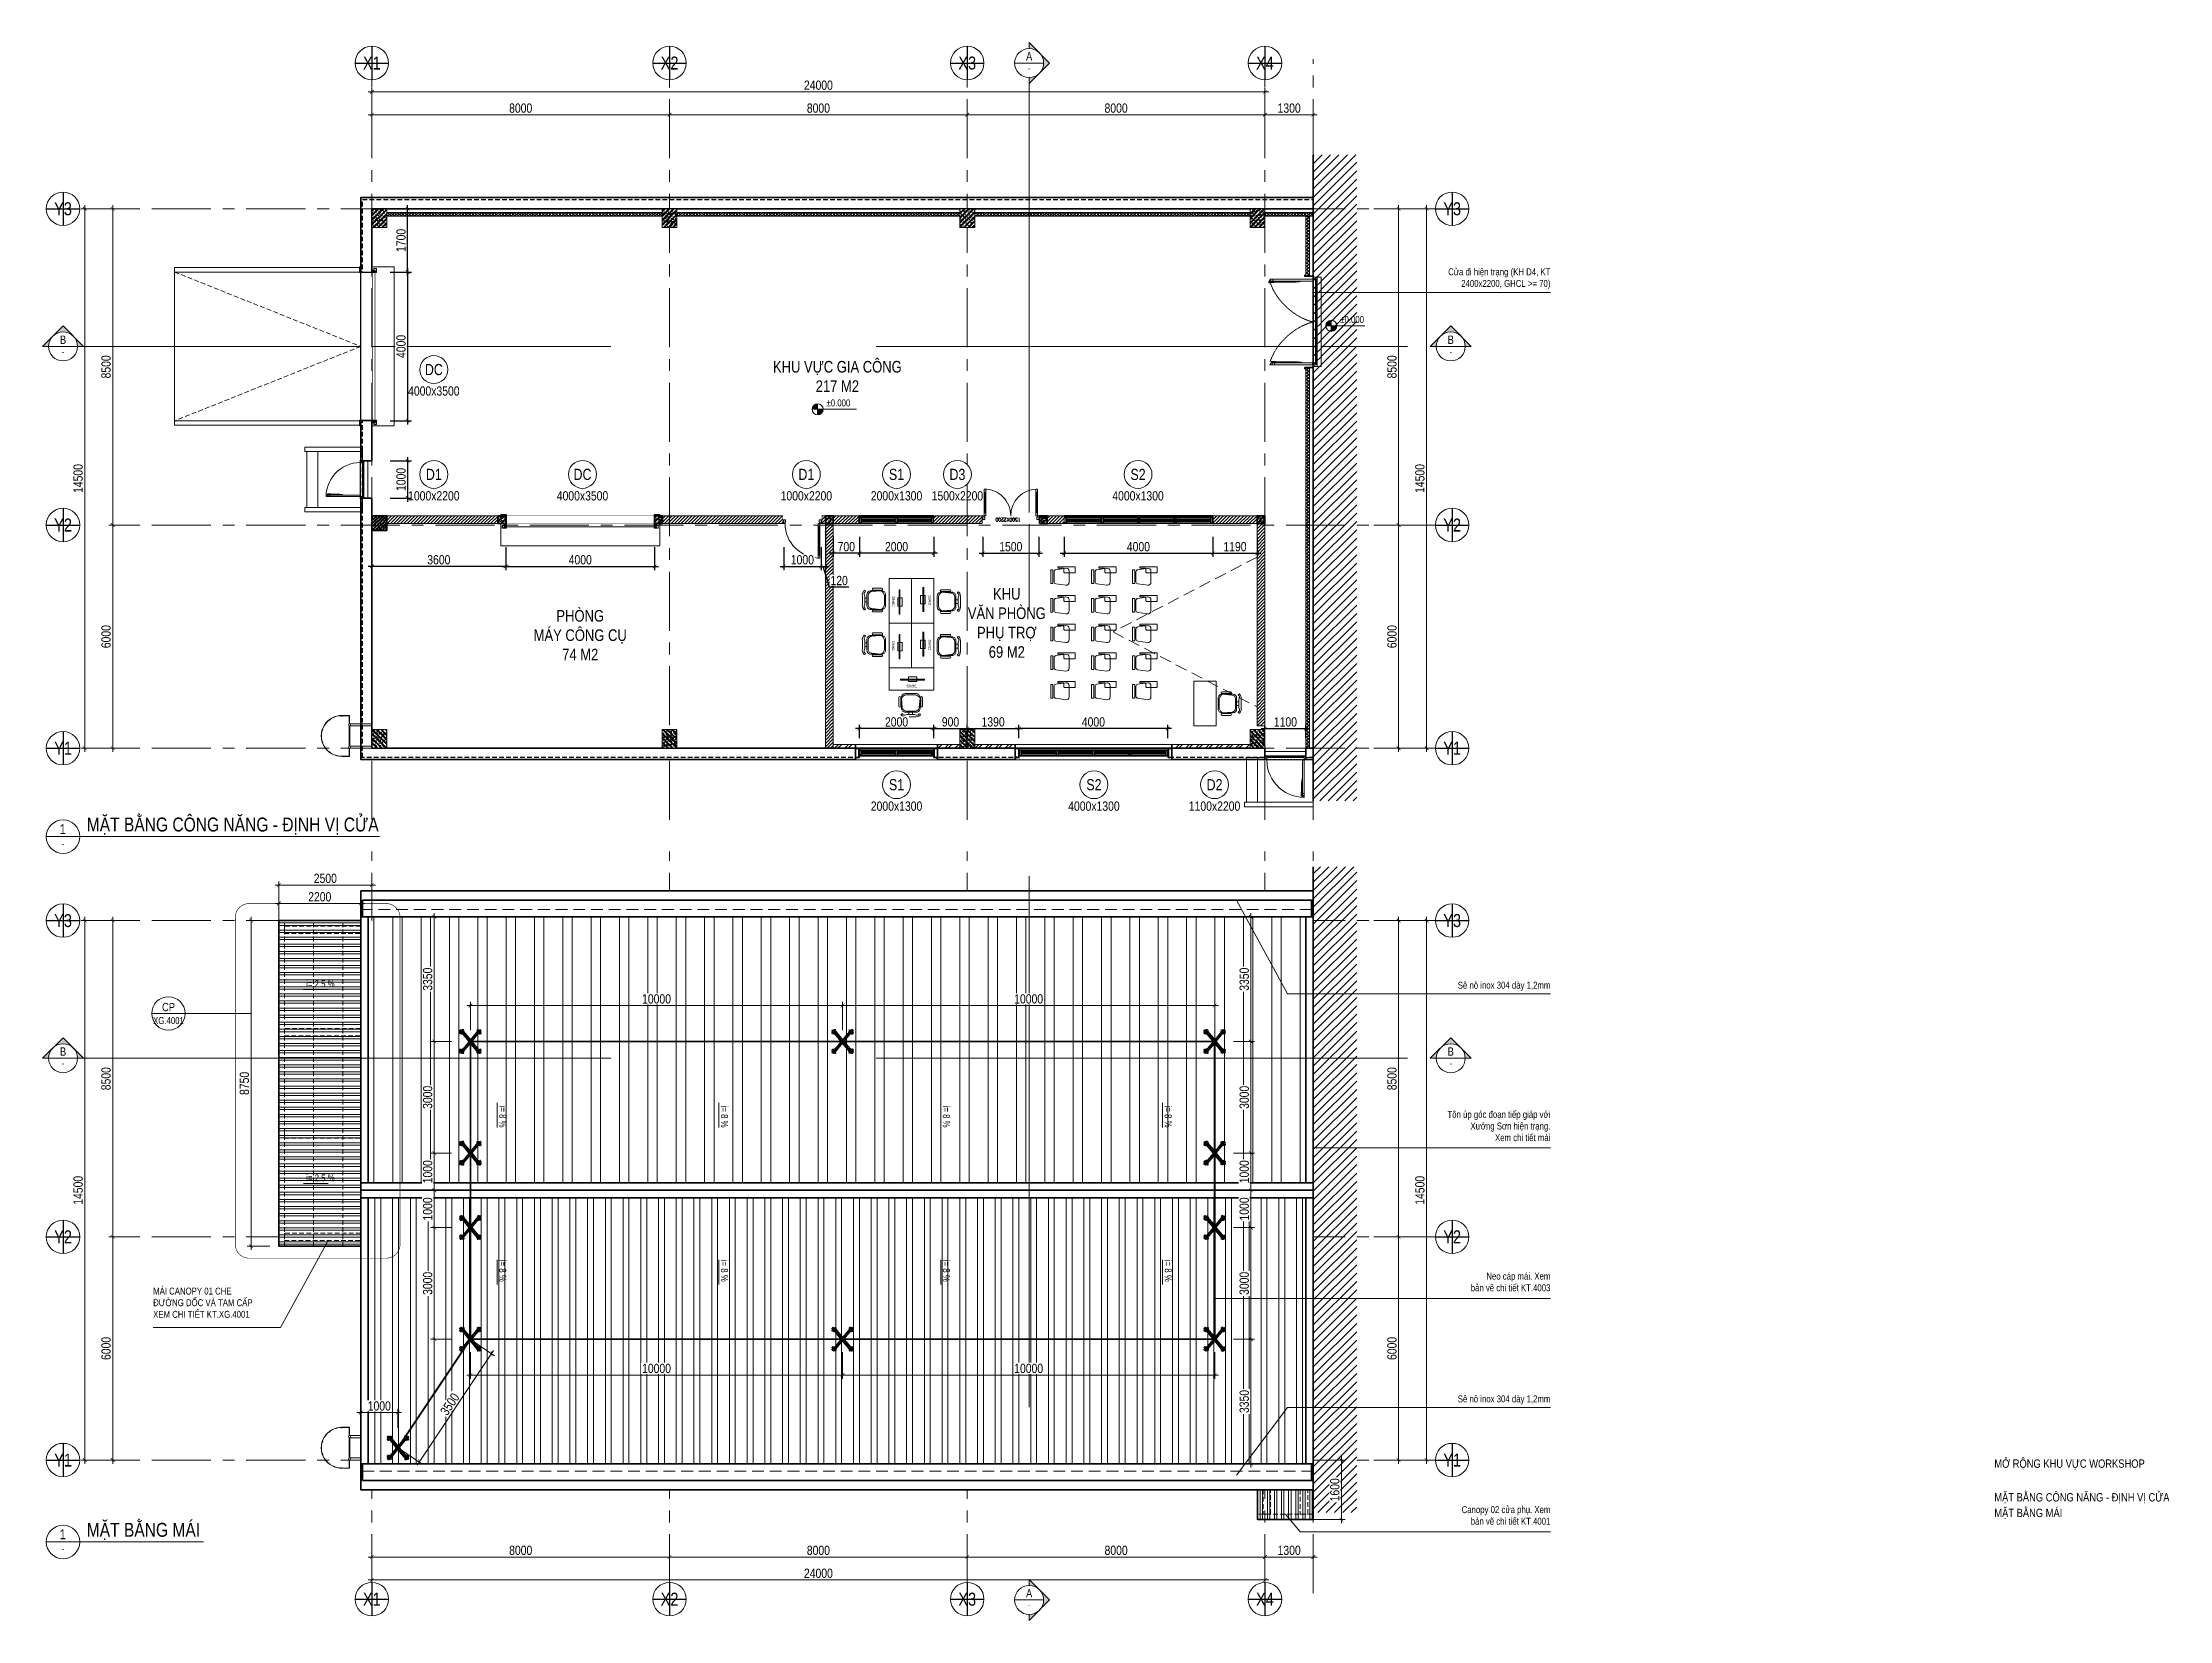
# Model space of a CAD drawing. Header units: millimetres. Extents: x -547695 to 905972, y -1055718 to 167349.
# Drawn here: x -533919 to -476762, y -871234 to -828822 of the extents above; entities that cross this region are included whole.
import ezdxf
from ezdxf.enums import TextEntityAlignment as Align
from ezdxf.xclip import XClip

# ---------------------------------------------------------------- set-up
doc = ezdxf.new("R2018")
doc.units = ezdxf.units.MM
doc.header["$XCLIPFRAME"] = 0
for name, pattern in [('$0$BASE-A0$0$HIDDEN', [0.375, 0.25, -0.125]), ('CENTER', [50.8, 31.75, -6.35, 6.35, -6.35]), ('HIDDEN', [9.525, 6.35, -3.175]), ('XR-MB (+8.000)$0$$0$BASE-A0$0$HIDDEN', [0.375, 0.25, -0.125]), ('XR-MB MAI$0$CENTER', [2, 1.25, -0.25, 0.25, -0.25]), ('XR-MB MAI$0$HIDDEN', [0.375, 0.25, -0.125]), ('XR-MBT1$0$HID', [2.3, 1.5, -0.8]), ('XR-THANG LONG$0$CellPin- Chi Thang sat len mai$0$CellPin- Chi Thang sat len mai$0$XKITLINE00', [0]), ('XR_NMVFHP_KT_MBCT_SON OTO$0$XR-MB (+0.000)$0$$0$BASE-A0$0$HIDDEN', [0.375, 0.25, -0.125])]:
    doc.linetypes.add(name, pattern=pattern)
doc.layers.get('DEFPOINTS').update_dxf_attribs({"color": 1, "lineweight": 25})
doc.layers.add('$0$Defpoints', color=191, linetype='Continuous', plot=False)
for name, color, linetype in [('7a-Flashing_01', 1, 'Continuous'), ('8', 8, 'Continuous'), ('S-DIM', 8, 'Continuous'), ('XR-MB MAI$0$A-_ANNOTATION', 7, 'Continuous'), ('XR-MB MAI$0$A-_GRID_LINE', 8, 'XR-MB MAI$0$CENTER'), ('XR-MB MAI$0$S-BOLT', 7, 'Continuous'), ('XR-MB MAI$0$S-Gridline', 9, 'XR-MB MAI$0$CENTER'), ('XR-MBT1$0$XR-MBVP X.TV T1$0$XR-MBVP X.SON T2$0$A-PATT', 252, 'Continuous')]:
    doc.layers.add(name, color=color, linetype=linetype)
for name, color, linetype, lineweight in [('A-COLS', 9, 'Continuous', 9), ('A-CONC', 2, 'Continuous', 35), ('A-DIMS', 8, 'Continuous', 9), ('A-DOOR', 142, 'Continuous', 9), ('A-EQPM', 127, 'Continuous', 9), ('A-FINE', 255, 'Continuous', 25), ('A-GRID', 250, 'CENTER', 15), ('A-HEVY', 111, 'Continuous', 35), ('A-HIDD', 45, 'HIDDEN', 9), ('A-PATT', 252, 'Continuous', 9), ('A-REV', 7, 'Continuous', 35), ('A-SHBD-LINE', 7, 'Continuous', 35), ('A-SYMBOLS', 10, 'Continuous', 13), ('A-TEXT', 255, 'Continuous', 25), ('A-WALL', 12, 'Continuous', 13), ('A-WALL-INT', 31, 'Continuous', 9), ('XR-MB (+8.000)$0$chi dan', 8, 'Continuous', 9), ('XR-MB (+8.000)$0$DIM TAN', 169, 'Continuous', 13), ('XR-MB (+8.000)$0$net khung', 2, 'Continuous', 13), ('XR-MB (+8.000)$0$phu kien ngoai cua', 4, 'Continuous', 5), ('XR-MBT1$0$XR-MBVP X.TV T1$0$XR-MBVP X.SON T2$0$A-FNSH', 253, 'Continuous', 9), ('XR_NMVFHP_KT_MBCT_SON OTO$0$XR-MB (+0.000)$0$chi dan', 8, 'Continuous', 9), ('XR_NMVFHP_KT_MBCT_SON OTO$0$XR-MB (+0.000)$0$net khung', 2, 'Continuous', 13), ('XR_NMVFHP_KT_MBCT_SON OTO$0$XR-MB (+0.000)$0$phu kien', 141, 'Continuous', 5), ('XR_NMVFHP_KT_MBCT_SON OTO$0$XR-MB (+0.000)$0$phu kien ngoai cua', 4, 'Continuous', 5)]:
    doc.layers.add(name, color=color, linetype=linetype, lineweight=lineweight)
doc.styles.get("Standard").update_dxf_attribs({"font": 'arial.ttf'})
doc.styles.add('VTK _ Arial_2.5 mm', font='arial.ttf', dxfattribs={"width": 0.8})
doc.styles.add('VTK_Arial', font='arial.ttf', dxfattribs={"width": 0.8})
doc.styles.add('VTK_Arial_2 mm', font='arial.ttf', dxfattribs={"width": 0.8})
doc.styles.add('VTK_Arial_3.5 mm', font='arial.ttf', dxfattribs={"width": 0.8, "height": 3.5})
doc.styles.add('XR-MBT1$0$XR-MBVP X.TV T2$0$VNCC-vnsimli', font='vnsimli.shx', dxfattribs={"width": 0.75})
doc.styles.add('Xref Cong nghe 20201022$0$Xref Cong nghe$0$X-DN-MB nguon$0$xref noi that t1$0$xref noi that t1$0$Xref-Noi that t1$0$MB dien thoai tang 1_day chuyen$0$ARIAL', font='arial.ttf')
doc.styles.add('XREF_KHUNG TEN VTK_A1$0$Arial_VHm', font='arial.ttf')
doc.dimstyles.new('A-2.5-DIM1', dxfattribs={"dimtxt": 2.5, "dimasz": 1, "dimexe": 1, "dimexo": 0, "dimgap": 0.5, "dimtad": 1, "dimdec": 0, "dimzin": 12, "dimdsep": 46, "dimtxsty": 'VTK_Arial', "dimblk": 'ARCHTICK', "dimcen": 0, "dimdle": 1, "dimclrd": 256, "dimclre": 256, "dimclrt": 7, "dimadec": 1, "dimazin": 3, "dimtfac": 1, "dimtdec": 0, "dimtmove": 0, "dimatfit": 2, "dimfxl": 20, "dimtolj": 1, "dimtzin": 0, "dimlwd": -1, "dimlwe": -1, "dimarcsym": 0})
doc.dimstyles.new('A-2.5-DIM100', dxfattribs={"dimscale": 100, "dimtxt": 2.5, "dimasz": 1, "dimexe": 1, "dimexo": 0, "dimgap": 0.5, "dimtad": 1, "dimdec": 0, "dimzin": 12, "dimdsep": 46, "dimtxsty": 'VTK_Arial', "dimblk": 'ARCHTICK', "dimcen": 0, "dimdle": 1, "dimclrd": 256, "dimclre": 256, "dimclrt": 7, "dimadec": 1, "dimazin": 3, "dimtfac": 1, "dimtdec": 0, "dimtmove": 0, "dimatfit": 2, "dimfxl": 20, "dimtfill": 1, "dimtolj": 1, "dimtzin": 0, "dimlwd": -1, "dimlwe": -1, "dimarcsym": 0})
pattern_1 = [(135, (327793.7614, 93736.06553), (0.08838834765, 0.08838834765), [])]

msp = doc.modelspace()

# ---------------------------------------------------------------- texts
at = {"layer": 'A-TEXT', "color": 7, "char_height": 312.5, "attachment_point": 5, "style": 'VTK_Arial', "bg_fill": 2}
for s, insert, width in [('\\A1;KHU VỰC GIA CÔNG\\P217 M2', (-512559.4, -837797.4), 3616.905), ('\\A1;KHU \\PVĂN PHÒNG\\PPHỤ TRỢ\\P69 M2', (-508006.3, -844423.8), 3183.159), ('\\A1;PHÒNG\\PMÁY CÔNG CỤ\\P74 M2', (-519469.4, -844751.5), 2972.855)]:
    msp.add_mtext(s, dxfattribs=dict(at, insert=insert, width=width))

# ---------------------------------------------------------------- blocks, each defined once
blk = doc.blocks.new('*U116')
h = blk.add_hatch(color=256)
h.paths.add_polyline_path([(0, 7.35), (3.68, 3.68, 0.198912), (0, 5.2, 0.198912), (-3.68, 3.68)])
h.paths.add_polyline_path([(7.35, 0), (5.2, 0, 0.198912), (3.68, 3.68)])
h.paths.add_polyline_path([(-3.68, 3.68, 0.198912), (-5.2, 0), (-7.35, 0)])
h = blk.add_hatch(color=256)
h.paths.add_polyline_path([(497.82, 7.35), (501.5, 3.68, 0.198912), (497.82, 5.2, 0.198912), (494.14, 3.68)])
h.paths.add_polyline_path([(505.17, 0), (503.02, 0, 0.198912), (501.5, 3.68)])
h.paths.add_polyline_path([(494.14, 3.68, 0.198912), (492.62, 0), (490.47, 0)])
for p, q in [((-5, 0), (5, 0)), ((492.82, 0), (502.82, 0))]:
    blk.add_line(p, q)
for points in [[(5.2, 0), (7.35, 0), (0, 7.35), (-7.35, 0), (-5.2, 0)], [(503.02, 0), (505.17, 0), (497.82, 7.35), (490.47, 0), (492.62, 0)]]:
    blk.add_lwpolyline(points)
at = {"linetype": 'HIDDEN', "ltscale": 30}
blk.add_lwpolyline([(6, 0), (491.82, 0)], dxfattribs=at)
for centre in [(0, 0), (497.82, 0)]:
    blk.add_circle(centre, 5.2)
at = {"color": 7, "style": 'VTK_Arial', "width": 0.8, "flags": 8}
for tag, p in [('VIEW-NUMBER1', (0, 0)), ('VIEW-NUMBER2', (497.82, 0))]:
    blk.add_attdef(tag, text='', height=3, dxfattribs=at).set_placement(p, align=Align.BOTTOM_CENTER)
for tag, p in [('SHEET-NUMBER1', (0, -0.87)), ('SHEET-NUMBER2', (497.82, -0.87))]:
    blk.add_attdef(tag, text='', height=2, dxfattribs=at).set_placement(p, align=Align.TOP_CENTER)
blk = doc.blocks.new('ERBHRTHB4T')
at = {"color": 0}
blk.add_wipeout([(-200, 100), (200, 100), (200, -400), (-200, -400)], dxfattribs=at).dxf.layer = '8'
at = {"layer": 'A-PATT'}
h = blk.add_hatch(dxfattribs=at)
h.set_pattern_fill('BT-01', color=256, scale=20, style=0, double=1, pattern_type=2)
h.set_pattern_definition([(50, (115612.73, 26820), (143.45204, -12.55043), [15, -165]), (355, (115612.73, 26820), (-27.75027, 150.43843), [12, -132]), (100.4514, (115624.68, 26818.95), (115.70188, 137.88791), [12.74804, -140.22842]), (46.1842, (115612.73, 26860), (213.4482, -33.1038), [22.5, -247.5]), (96.6356, (115630.52, 26857.24), (186.93254, 194.82357), [19.12206, -210.3426]), (351.1842, (115612.73, 26860), (186.9324, 194.8237), [18, -198]), (21, (115632.73, 26850), (119.38141, -80.52378), [15, -165]), (326, (115632.73, 26850), (48.66307, 145.03), [12, -132]), (71.4514, (115642.68, 26843.29), (168.04453, 64.5061), [12.74804, -140.22842]), (37.5, (115612.73, 26820), (2.43197, 66.57877), [0, -130.4, 0, -134, 0, -132.5]), (7.5, (115612.73, 26820), (52.613907, 78.882342), [0, -76.4, 0, -127.4, 0, -50.5]), (327.5, (115568.13, 26820), (106.764487, -4.510974), [0, -50, 0, -156, 0, -207]), (317.5, (115548.13, 26820), (116.637234, 20.021), [0, -65, 0, -103.6, 0, -147]), (45, (115612.73, 26820), (-60.104076, 60.104076), []), (45, (115612.73, 26844.5), (-60.104076, 60.104076), [])])
h.paths.add_polyline_path([(200, 100), (200, -400), (-200, -400), (-200, 100)])
at = {"color": 0}
blk.add_lwpolyline([(-200, 100), (200, 100), (200, -400), (-200, -400)], close=True, dxfattribs=at)
blk = doc.blocks.new('t7i')
blk.add_wipeout([(0, -210), (210, -210), (210, 0), (0, 0)]).dxf.layer = '8'
at = {"layer": 'A-PATT'}
h = blk.add_hatch(dxfattribs=at)
h.set_pattern_fill('BT-01', color=256, scale=20, style=0, double=1, pattern_type=2)
h.set_pattern_definition([(50, (111922.47, 19673.82), (143.45204, -12.55043), [15, -165]), (355, (111922.47, 19673.82), (-27.75027, 150.43843), [12, -132]), (100.4514, (111934.43, 19672.77), (115.70188, 137.8879), [12.74804, -140.22842]), (46.1842, (111922.47, 19713.82), (213.4482, -33.1038), [22.5, -247.5]), (96.6356, (111940.26, 19711.06), (186.93254, 194.82357), [19.12206, -210.3426]), (351.1842, (111922.47, 19713.82), (186.9324, 194.8237), [18, -198]), (21, (111942.47, 19703.82), (119.38141, -80.52378), [15, -165]), (326, (111942.47, 19703.82), (48.66307, 145.03), [12, -132]), (71.4514, (111952.42, 19697.11), (168.04453, 64.5061), [12.74804, -140.22842]), (37.5, (111922.47, 19673.82), (2.43197, 66.57877), [0, -130.4, 0, -134, 0, -132.5]), (7.5, (111922.47, 19673.82), (52.613907, 78.882342), [0, -76.4, 0, -127.4, 0, -50.5]), (327.5, (111877.87, 19673.82), (106.764487, -4.510974), [0, -50, 0, -156, 0, -207]), (317.5, (111857.87, 19673.82), (116.637234, 20.021), [0, -65, 0, -103.6, 0, -147]), (45, (111922.47, 19673.82), (-60.104076, 60.104076), []), (45, (111922.47, 19698.32), (-60.104076, 60.104076), [])])
h.paths.add_polyline_path([(0, -210), (210, -210), (210, 0), (0, 0)])
at = {"layer": 'A-HEVY'}
blk.add_lwpolyline([(0, -210), (210, -210), (210, 0), (0, 0)], close=True, dxfattribs=at)
blk = doc.blocks.new('egerg')
at = {"layer": 'A-PATT'}
h = blk.add_hatch(dxfattribs=at)
h.set_pattern_fill('BT-01', color=256, scale=14.982164, style=0, double=1, pattern_type=2)
h.set_pattern_definition([(50, (22752.53, 12038.09), (107.4611, -9.40163), [11.23662, -123.60285]), (355, (22752.53, 12038.09), (-20.78795, 112.69466), [8.9893, -98.8823]), (100.4514, (22761.49, 12037.31), (86.67322, 103.29296), [9.54966, -105.04626]), (46.1842, (22752.53, 12068.05), (159.8958, -24.7983), [16.8549, -185.4043]), (96.6356, (22765.86, 12065.99), (140.0327, 145.9439), [14.3245, -157.5694]), (351.1842, (22752.53, 12068.05), (140.0326, 145.944), [13.4839, -148.3234]), (21, (22767.51, 12060.56), (89.4296, -60.32102), [11.23662, -123.60285]), (326, (22767.51, 12060.56), (36.4539, 108.64317), [8.9893, -98.8823]), (71.4514, (22774.97, 12055.54), (125.88353, 48.32205), [9.54966, -105.04626]), (37.5, (22752.53, 12038.09), (1.82181, 49.874703), [0, -97.68371, 0, -100.3805, 0, -99.25684]), (7.5, (22752.53, 12038.09), (39.41351, 59.09141), [0, -57.23187, 0, -95.43639, 0, -37.82996]), (327.5, (22719.12, 12038.09), (79.978153, -3.37921), [0, -37.45541, 0, -116.86088, 0, -155.0654]), (317.5, (22704.14, 12038.09), (87.3739, 14.9979), [0, -48.69203, 0, -77.6076, 0, -110.1189]), (45, (22752.53, 12038.09), (-45.02446, 45.02446), []), (45, (22752.53, 12056.44), (-45.02446, 45.02446), [])])
h.paths.add_polyline_path([(0, -200), (400, -200), (400, 200), (0, 200)])
at = {"layer": 'A-HEVY'}
blk.add_lwpolyline([(0, -200), (400, -200), (400, 200), (0, 200)], close=True, dxfattribs=at)
blk = doc.blocks.new('ERYUJH76Y')
at = {"layer": 'A-GRID', "ltscale": 50}
for points in [[(1300, 3348), (1300, 25452)], [(-24000, 3348), (-24000, 25008)], [(-16000, 3348), (-16000, 25008)], [(-8000, 3348), (-8000, 25008)], [(0, 3348), (0, 25008)], [(4694, 21428), (-30447, 21428)], [(4694, 12928), (-30447, 12928)], [(4694, 6928), (-30447, 6928)]]:
    blk.add_lwpolyline(points, dxfattribs=at)
at = {"layer": 'A-SYMBOLS'}
blk.add_blockref('egerg', (-24000, 12978), dxfattribs=at)
at = {"layer": '8'}
for p in [(-20610, 13178), (-16400, 13178), (-11810, 13178), (-6060, 13178), (-210, 13178)]:
    blk.add_blockref('t7i', p, dxfattribs=at)
at = {"layer": 'A-COLS'}
for p in [(-23800, 21328), (-16000, 21328), (-8000, 21328), (-200, 21328)]:
    blk.add_blockref('ERBHRTHB4T', p, dxfattribs=at)
at = {"layer": 'A-COLS', "xscale": -1, "rotation": 180}
for p in [(-23800, 7028), (-16000, 7028), (-8000, 7028), (-200, 7028)]:
    blk.add_blockref('ERBHRTHB4T', p, dxfattribs=at)
blk = doc.blocks.new('XR-THANG LONG$0$THANG LONG 1')
for p, q in [((-330, 0), (-330, -958)), ((-270, 0), (-270, -958)), ((270, 0), (270, -958)), ((330, 0), (330, -958)), ((-550, -959), (-330, -959)), ((-550, -1171), (-550, -959)), ((-545, -964), (-329, -964)), ((-545, -1171), (-545, -964)), ((270, -950), (-270, -950)), ((270, -966), (-270, -966)), ((329, -964), (545, -964)), ((330, -959), (550, -959)), ((545, -1156), (545, -964)), ((550, -1156), (550, -959))]:
    blk.add_line(p, q)
at = {"linetype": 'XR-THANG LONG$0$CellPin- Chi Thang sat len mai$0$CellPin- Chi Thang sat len mai$0$XKITLINE00', "lineweight": 0}
for p, q in [((-540, -1166), (-540, -1193)), ((-536, -1166), (-540, -1166)), ((-540, -1171), (-536, -1168)), ((-540, -1176), (-536, -1173)), ((-540, -1181), (-536, -1178)), ((-540, -1186), (-536, -1183)), ((-540, -1191), (-539, -1191)), ((-540, -1193), (-536, -1193)), ((-539, -1191), (-536, -1188)), ((-536, -1193), (-536, -1166)), ((-439, -1475), (-442, -1477)), ((-442, -1477), (-426, -1500)), ((-424, -1498), (-439, -1475)), ((-439, -1481), (-438, -1477)), ((-436, -1485), (-435, -1481)), ((-433, -1490), (-432, -1485)), ((-430, -1494), (-429, -1489)), ((-427, -1497), (-427, -1494)), ((-427, -1498), (-427, -1497)), ((-426, -1500), (-424, -1498)), ((-178, -1675), (-180, -1678)), ((-180, -1678), (-154, -1689)), ((-153, -1686), (-178, -1675)), ((-175, -1680), (-177, -1676)), ((-170, -1682), (-172, -1678)), ((-166, -1684), (-167, -1680)), ((-161, -1686), (-163, -1682)), ((-157, -1687), (-158, -1684)), ((-156, -1688), (-157, -1687)), ((-154, -1689), (-153, -1686)), ((158, -1686), (183, -1675)), ((159, -1689), (158, -1686)), ((184, -1678), (159, -1689)), ((160, -1688), (161, -1687)), ((161, -1687), (162, -1684)), ((165, -1686), (167, -1682)), ((170, -1684), (172, -1680)), ((175, -1682), (177, -1678)), ((179, -1680), (181, -1676)), ((183, -1675), (184, -1678)), ((428, -1498), (443, -1475)), ((431, -1500), (428, -1498)), ((446, -1477), (431, -1500)), ((432, -1497), (431, -1494)), ((432, -1498), (432, -1497)), ((435, -1494), (434, -1489)), ((438, -1490), (437, -1485)), ((440, -1485), (440, -1481)), ((443, -1475), (446, -1477)), ((443, -1481), (443, -1477)), ((541, -1166), (544, -1166)), ((541, -1193), (541, -1166)), ((544, -1171), (541, -1168)), ((544, -1176), (541, -1173)), ((544, -1181), (541, -1178)), ((544, -1186), (541, -1183)), ((543, -1191), (541, -1188)), ((544, -1193), (541, -1193)), ((544, -1191), (543, -1191)), ((544, -1166), (544, -1193))]:
    blk.add_line(p, q, dxfattribs=at)
for centre in [(-300, -958), (300, -958)]:
    blk.add_circle(centre, 29.8)
for centre, radius, start, end in [((-300, -958), 29.8, 0, 180), ((300, -958), 29.8, 0, 180), ((0, -1168), 550, 178.756, 1.244), ((0, -1168), 545, 178.7591, 1.2409)]:
    blk.add_arc(centre, radius, start, end)
blk = doc.blocks.new('EBGER')
at = {"layer": 'A-PATT', "transparency": 33554620}
h = blk.add_hatch(dxfattribs=at)
h.set_pattern_fill('ANSI32', color=256, scale=20, angle=315)
h.paths.add_polyline_path([(2500, 8750), (0, 8750), (0, 0), (2500, 0)])
at = {"layer": 'A-HEVY'}
blk.add_lwpolyline([(2500, 8750), (0, 8750), (0, 0), (2500, 0)], close=True, dxfattribs=at)
at = {"layer": 'A-HIDD', "ltscale": 20}
for points in [[(150, 0), (150, 8750)], [(933, 0), (933, 8750)], [(1717, 0), (1717, 8750)], [(2500, 0), (2500, 8750)]]:
    blk.add_lwpolyline(points, dxfattribs=at)
for points in [[(150, 8400), (2500, 8400), (2500, 8600), (150, 8600)], [(150, 5650), (2500, 5650), (2500, 5850), (150, 5850)], [(150, 2900), (2500, 2900), (2500, 3100), (150, 3100)], [(150, 150), (2500, 150), (2500, 350), (150, 350)]]:
    blk.add_lwpolyline(points, close=True, dxfattribs=at)
blk = doc.blocks.new('5t7i')
at = {"layer": 'A-PATT', "transparency": 33554620}
h = blk.add_hatch(dxfattribs=at)
h.set_pattern_fill('ANSI32', color=256, scale=20, angle=45)
h.set_pattern_definition([(90, (7250, -2500), (-190.5, 6e-14), []), (90, (7313.5, -2436.5), (-190.5, 6e-14), [])])
h.paths.add_polyline_path([(-1500, 0), (-1500, -1600), (0, -1600), (0, 0)])
at = {"layer": 'A-HEVY'}
blk.add_lwpolyline([(-1500, 0), (-1500, -1600), (0, -1600), (0, 0)], close=True, dxfattribs=at)
at = {"layer": 'A-HIDD', "ltscale": 20}
for points in [[(0, 0), (-1500, 0)], [(0, -50), (-1500, -50)], [(0, -750), (-1500, -750)], [(0, -1450), (-1500, -1450)]]:
    blk.add_lwpolyline(points, dxfattribs=at)
for points in [[(-1150, -1450), (-1150, 0), (-1350, 0), (-1350, -1450)], [(-150, -1450), (-150, 0), (-350, 0), (-350, -1450)]]:
    blk.add_lwpolyline(points, close=True, dxfattribs=at)
blk = doc.blocks.new('RTHT')
at = {"layer": 'A-GRID'}
ref = blk.add_blockref('ERYUJH76Y', (-1300, -22228), dxfattribs=at)
XClip(ref).set_block_clipping_path([(-32069.3798585372, 2638.0616936019), (6367.444357333, 23284.7389338857)])
blk.add_wipeout([(-25600, 0), (-25600, -800), (-27800, -800), (-27800, -9550), (-25600, -9550), (-25600, -16100), (0, -16100), (0, 0)]).dxf.layer = 'A-HEVY'
at = {"layer": 'A-PATT', "transparency": 33554620}
h = blk.add_hatch(dxfattribs=at)
h.set_pattern_fill('ANSI32', color=256, scale=80, angle=45)
h.set_pattern_definition([(90, (-25400, -7850), (-762, 5e-14), []), (90, (-25146, -7596), (-762, 5e-14), [])])
h.paths.add_polyline_path([(-25400, -7850), (-200, -7850), (-200, -700), (-25400, -700)])
h = blk.add_hatch(dxfattribs=at)
h.set_pattern_fill('ANSI32', color=256, scale=50, angle=45)
h.set_pattern_definition([(90, (-25400, -15400), (-476.25, 3e-14), []), (90, (-25241.25, -15241.25), (-476.25, 3e-14), [])])
h.paths.add_polyline_path([(-25400, -15400), (-200, -15400), (-200, -8250), (-25400, -8250)])
at = {"layer": 'A-HEVY', "ltscale": 50}
blk.add_lwpolyline([(-25600, 0), (0, 0), (0, -16100), (-25600, -16100)], close=True, dxfattribs=at)
for points in [[(-25550, -250), (-25550, -700)], [(-25550, -250), (0, -250)], [(-50, -250), (-50, -700)], [(-25600, -700), (0, -700)], [(-25400, -7850), (-25400, -700)], [(-200, -700), (-200, -7850)], [(0, -7850), (-25600, -7850)], [(0, -8050), (-25600, -8050)], [(0, -8250), (-25600, -8250)], [(-25400, -15400), (-25400, -8250)], [(-200, -8250), (-200, -15400)], [(-25600, -15400), (0, -15400)], [(-25550, -15850), (-25550, -15400)], [(-50, -15850), (-50, -15400)], [(-25550, -15850), (0, -15850)]]:
    blk.add_lwpolyline(points, dxfattribs=at)
at = {"layer": 'A-HIDD', "ltscale": 50}
blk.add_lwpolyline([(-25600, -500), (0, -500), (0, -15600), (-25600, -15600)], close=True, dxfattribs=at)
at = {"layer": 'A-DIMS'}
ref = blk.add_blockref('5t7i', (0, -15300), dxfattribs=at)
XClip(ref).set_block_clipping_path([(-1500, -1600), (0, -800)])
at = {"layer": 'A-EQPM', "ltscale": 5}
ref = blk.add_blockref('XR-THANG LONG$0$THANG LONG 1', (-24942, -14970), dxfattribs=dict(at, rotation=270))
XClip(ref).set_block_clipping_path([(-870.7667026655, -1806.57183918), (629.7850374664, -658.1826452141)])
at = {"layer": 'A-HEVY'}
ref = blk.add_blockref('EBGER', (-27800, -9550), dxfattribs=at)
XClip(ref).set_block_clipping_path([(0, 0), (2200, 9049.9999999999)])
blk = doc.blocks.new('*U80')
h = blk.add_hatch(color=256)
h.paths.add_polyline_path([(7.35, 0), (3.68, -3.68, 0.198912), (5.2, 0, 0.198912), (3.68, 3.68)])
h.paths.add_polyline_path([(0, -7.35), (0, -5.2, 0.198912), (3.68, -3.68)])
h.paths.add_polyline_path([(3.68, 3.68, 0.198912), (0, 5.2), (0, 7.35)])
h = blk.add_hatch(color=256)
h.paths.add_polyline_path([(7.35, -551.46), (3.68, -555.13, 0.198912), (5.2, -551.46, 0.198912), (3.68, -547.78)])
h.paths.add_polyline_path([(0, -558.81), (0, -556.66, 0.198912), (3.68, -555.13)])
h.paths.add_polyline_path([(3.68, -547.78, 0.198912), (0, -546.26), (0, -544.1)])
for p, q in [((-5, 0), (5, 0)), ((-5, -551.46), (5, -551.46))]:
    blk.add_line(p, q)
for points in [[(0, -5.2), (0, -7.35), (7.35, 0), (0, 7.35), (0, 5.2)], [(0, -556.66), (0, -558.81), (7.35, -551.46), (0, -544.1), (0, -546.26)]]:
    blk.add_lwpolyline(points)
at = {"linetype": 'HIDDEN', "ltscale": 30}
blk.add_lwpolyline([(0, -6), (0, -545.46)], dxfattribs=at)
for centre in [(0, 0), (0, -551.46)]:
    blk.add_circle(centre, 5.2)
at = {"color": 7, "style": 'VTK_Arial', "width": 0.8, "flags": 8}
for tag, p in [('VIEW-NUMBER1', (0, 0)), ('VIEW-NUMBER2', (0, -551.46))]:
    blk.add_attdef(tag, text='', height=3, dxfattribs=at).set_placement(p, align=Align.BOTTOM_CENTER)
for tag, p in [('SHEET-NUMBER1', (0, -0.87)), ('SHEET-NUMBER2', (0, -552.33))]:
    blk.add_attdef(tag, text='', height=2, dxfattribs=at).set_placement(p, align=Align.TOP_CENTER)
blk = doc.blocks.new('XR-MB (+8.000)$0$ban le b')
at = {"layer": 'A-DOOR'}
for p, q in [((11285, -283), (11288, -283)), ((11285, -307), (11285, -283)), ((11294, -309), (11287, -309)), ((11288, -283), (11288, -305)), ((11297, -306), (11290, -306)), ((11300, -330), (11294, -330)), ((11295, -319), (11295, -310)), ((11297, -327), (11297, -333)), ((11298, -319), (11298, -308))]:
    blk.add_line(p, q, dxfattribs=at)
for radius in [10, 7]:
    blk.add_circle((11297, -330), radius, dxfattribs=at)
for centre, radius, start, end in [((11287, -307), 1.5, 180, 270), ((11290, -305), 1.5, 180, 270), ((11294, -310), 1.5, 0, 90), ((11293, -319), 2, 286.95776, 0), ((11297, -308), 1.5, 0, 90), ((11300, -319), 2, 180, 253.04224)]:
    blk.add_arc(centre, radius, start, end, dxfattribs=at)
blk = doc.blocks.new('XR-MB (+8.000)$0$gioong cao su')
at = {"layer": 'A-DOOR'}
for points in [[(1628098, 55606), (1628100, 55606), (1628100, 55546), (1628098, 55546)], [(1628100, 55591), (1628107, 55591), (1628107, 55561), (1628100, 55561)]]:
    blk.add_lwpolyline(points, close=True, dxfattribs=at)
for points in [[(1628109, 55600), (1628128, 55600, -0.4142136), (1628130, 55598), (1628130, 55553, -0.4142136), (1628128, 55551), (1628109, 55551, -0.4142136), (1628107, 55553), (1628107, 55598, -0.4142136)], [(1628109, 55599), (1628128, 55599, -0.4142136), (1628129, 55598), (1628129, 55553, -0.4142136), (1628128, 55552), (1628109, 55552, -0.4142136), (1628108, 55553), (1628108, 55598, -0.4142136)]]:
    blk.add_lwpolyline(points, format="xyb", close=True, dxfattribs=at)
blk = doc.blocks.new('XR-MB (+8.000)$0$123')
at = {"layer": 'A-DOOR'}
h = blk.add_hatch(dxfattribs=at)
h.set_pattern_fill('ANSI31', color=256, style=0)
h.set_pattern_definition(pattern_1)
h.paths.add_polyline_path([(240172, 36474), (240174, 36474), (240174, 36388), (240172, 36388)])
for p, q in [((240146, 36386), (240146, 36398)), ((240146, 36398), (240147, 36398)), ((240186, 36386), (240146, 36386)), ((240147, 36388), (240147, 36398)), ((240185, 36388), (240147, 36388)), ((240171, 36465), (240171, 36475)), ((240221, 36475), (240171, 36475)), ((240172, 36474), (240172, 36388)), ((240172, 36465), (240172, 36474)), ((240172, 36474), (240220, 36474)), ((240174, 36474), (240174, 36388)), ((240174, 36413), (240174, 36413)), ((240185, 36388), (240205, 36403)), ((240186, 36386), (240206, 36401)), ((240220, 36420), (240205, 36420)), ((240205, 36420), (240205, 36403)), ((240221, 36418), (240206, 36418)), ((240206, 36418), (240206, 36401)), ((240235, 36455), (240220, 36474)), ((240235, 36434), (240220, 36434)), ((240220, 36434), (240220, 36420)), ((240236, 36455), (240221, 36475)), ((240221, 36432), (240221, 36418)), ((240236, 36432), (240221, 36432)), ((240235, 36455), (240235, 36434)), ((240236, 36455), (240236, 36432))]:
    blk.add_line(p, q, dxfattribs=at)
blk = doc.blocks.new('XR-MB (+8.000)$0$gdfghgfjjjk')
at = {"layer": 'A-DOOR'}
for p, q in [((196862, 627553), (196861, 626550)), ((196862, 627568), (196871, 627568)), ((196862, 627568), (196862, 627568)), ((196862, 627568), (196862, 627568)), ((196862, 627568), (196862, 627568)), ((196862, 627534), (196862, 627568)), ((196863, 627553), (196862, 626551)), ((196863, 627567), (196870, 627567)), ((196863, 627534), (196863, 627567)), ((196863, 627554), (196896, 627554)), ((196863, 627554), (196863, 627554)), ((196863, 627545), (196863, 627554)), ((196864, 627545), (196863, 627545)), ((196863, 627515), (196906, 627515)), ((196863, 627506), (196863, 627515)), ((196863, 627460), (196863, 627469)), ((196906, 627460), (196863, 627460)), ((196864, 627553), (196895, 627553)), ((196864, 627545), (196864, 627553)), ((196864, 627514), (196905, 627514)), ((196864, 627506), (196864, 627514)), ((196864, 627461), (196864, 627469)), ((196905, 627461), (196864, 627461)), ((196870, 627567), (196870, 627554)), ((196871, 627568), (196871, 627554)), ((196895, 627553), (196895, 627544)), ((196895, 627544), (196906, 627544)), ((196896, 627554), (196896, 627544)), ((196896, 627544), (196907, 627544)), ((196905, 626564), (196906, 627544)), ((196905, 626563), (196907, 627544)), ((196905, 627514), (196905, 627461)), ((196906, 627544), (196906, 627534)), ((196906, 627515), (196906, 627460)), ((196907, 627544), (196907, 627534)), ((196943, 627529), (196907, 627529)), ((196907, 627529), (196907, 627062)), ((196907, 627514), (196913, 627514)), ((196907, 627462), (196913, 627462)), ((196943, 627434), (196907, 627434)), ((196935, 627406), (196907, 627406)), ((196915, 627089), (196907, 627089)), ((196914, 627062), (196907, 627062)), ((196913, 627514), (196925, 627529)), ((196913, 627514), (196913, 627462)), ((196913, 627462), (196925, 627434)), ((196922, 627093), (196915, 627089)), ((196915, 627062), (196915, 627089)), ((196924, 627095), (196924, 627432)), ((196935, 627432), (196924, 627432)), ((196924, 627162), (196935, 627162)), ((196925, 627529), (196925, 627434)), ((196935, 627162), (196935, 627432)), ((196943, 627434), (196943, 627529)), ((197894, 626451), (196820, 626451)), ((196861, 626550), (196870, 626550)), ((196862, 626571), (196862, 626563)), ((196862, 626571), (196862, 626564)), ((196862, 626564), (196905, 626564)), ((196862, 626563), (196905, 626563)), ((196862, 626551), (196869, 626551)), ((196869, 626551), (196869, 626563)), ((196870, 626550), (196870, 626563)), ((197862, 626489), (196874, 626489)), ((196875, 626469), (197862, 626469))]:
    blk.add_line(p, q, dxfattribs=at)
at = {"layer": 'A-DOOR', "linetype": 'XR-MB (+8.000)$0$$0$BASE-A0$0$HIDDEN'}
blk.add_line((197899, 626550), (196851, 626550), dxfattribs=at)
at = {"layer": 'A-DOOR'}
blk.add_arc((196851, 626550), 1018, 354.451, 89.3822, dxfattribs=at)
for centre, major_axis, start_param, end_param in [((196914, 627062), (-0.809, 0.369), 1.998585, 3.569381), ((196921, 627095), (2.34, 1.29), 4.637391, 5.778763)]:
    blk.add_ellipse(centre, major_axis=major_axis, ratio=1, start_param=start_param, end_param=end_param, dxfattribs=at)
at = {"layer": 'XR-MB (+8.000)$0$chi dan', "extrusion": (0, 0, -1), "xscale": 0.8895027643677431, "yscale": 0.8895027643677431, "zscale": -0.889502743225944, "rotation": 179.9978614932291}
blk.add_blockref('XR-MB (+8.000)$0$123', (16817, 658913), dxfattribs=at)
at = {"layer": 'XR-MB (+8.000)$0$chi dan', "xscale": 0.8895027643677431, "yscale": 0.8895027643677431, "zscale": 0.8895027643677431, "rotation": 180.0021385067709}
blk.add_blockref('XR-MB (+8.000)$0$123', (411551, 658929), dxfattribs=at)
at = {"layer": 'XR-MB (+8.000)$0$net khung', "xscale": 0.1601102353251793, "yscale": 0.1601102353251793, "zscale": 0.1601102172678523, "rotation": 90.00213296456585}
for p in [(205775, 365814), (206777, 365814)]:
    blk.add_blockref('XR-MB (+8.000)$0$gioong cao su', p, dxfattribs=at)
at = {"layer": 'XR-MB (+8.000)$0$phu kien ngoai cua', "xscale": 0.889502645156231, "yscale": 0.889502763748169, "zscale": 0.8895026589233752, "rotation": 270.002134667727}
blk.add_blockref('XR-MB (+8.000)$0$ban le b', (197145, 636598), dxfattribs=at)
blk = doc.blocks.new('XR-MB (+8.000)$0$cua 1 canh')
blk.add_wipeout([(0, 0), (0, -1100), (220, -1100), (220, 0)]).dxf.layer = 'A-DOOR'
at = {"layer": 'A-DOOR'}
blk.add_lwpolyline([(0, 0), (220, 0), (220, -1100), (0, -1100)], close=True, dxfattribs=at)
at = {"layer": 'XR-MB (+8.000)$0$DIM TAN', "xscale": -1, "rotation": 270}
blk.add_blockref('XR-MB (+8.000)$0$gdfghgfjjjk', (-626335, -197918), dxfattribs=at)
blk = doc.blocks.new('*U49')
at = {"color": 250}
blk.add_wipeout([(0, 0), (-4000, 0), (-4000, 300), (0, 300)], dxfattribs=at)
for p, q in [((-3985, 425), (-4095, 425)), ((-4095, 425), (-4095, 350)), ((-4095, 350), (-3985, 350)), ((-3988, 422), (-4092, 422)), ((-4092, 422), (-4092, 353)), ((-4092, 353), (-3988, 353)), ((-4010, 416), (-4053, 416)), ((-4053, 403), (-4053, 416)), ((-4053, 408), (-4053, 408)), ((-4037, 403), (-4053, 403)), ((-4037, 373), (-4053, 373)), ((-4053, 373), (-4053, 360)), ((-4053, 368), (-4053, 368)), ((-4010, 360), (-4053, 360)), ((-4013, 413), (-4050, 413)), ((-4050, 406), (-4050, 413)), ((-4037, 406), (-4050, 406)), ((-4037, 370), (-4050, 370)), ((-4050, 370), (-4050, 363)), ((-4013, 363), (-4050, 363)), ((-4037, 406), (-4037, 403)), ((-4037, 370), (-4037, 373)), ((-4023, 406), (-4013, 406)), ((-4013, 406), (-4023, 406)), ((-4023, 403), (-4023, 406)), ((-4023, 403), (-3985, 403)), ((-3985, 373), (-4023, 373)), ((-4023, 373), (-4023, 370)), ((-4013, 370), (-4023, 370)), ((-4013, 406), (-4013, 413)), ((-4013, 370), (-4013, 363)), ((-4010, 406), (-4010, 416)), ((-4010, 406), (-3988, 406)), ((-3988, 370), (-4010, 370)), ((-4010, 370), (-4010, 360)), ((-4000, 300), (-4000, 0)), ((-3988, 406), (-3988, 422)), ((-3988, 353), (-3988, 370)), ((-3985, 403), (-3985, 425)), ((-3985, 350), (-3985, 373)), ((-15, 403), (-15, 425)), ((-15, 425), (95, 425)), ((23, 403), (-15, 403)), ((-15, 350), (-15, 373)), ((-15, 373), (23, 373)), ((95, 350), (-15, 350)), ((-12, 406), (-12, 422)), ((-12, 422), (92, 422)), ((10, 406), (-12, 406)), ((-12, 353), (-12, 370)), ((-12, 370), (10, 370)), ((92, 353), (-12, 353)), ((0, 300), (0, 0)), ((10, 406), (10, 416)), ((10, 416), (53, 416)), ((10, 370), (10, 360)), ((10, 360), (53, 360)), ((13, 406), (13, 413)), ((13, 413), (50, 413)), ((23, 406), (13, 406)), ((13, 406), (23, 406)), ((13, 370), (23, 370)), ((13, 370), (13, 363)), ((13, 363), (50, 363)), ((23, 403), (23, 406)), ((23, 373), (23, 370)), ((37, 406), (37, 403)), ((37, 406), (50, 406)), ((37, 403), (53, 403)), ((37, 370), (37, 373)), ((37, 373), (53, 373)), ((37, 370), (50, 370)), ((50, 406), (50, 413)), ((50, 370), (50, 363)), ((53, 403), (53, 416)), ((53, 408), (53, 408)), ((53, 373), (53, 360)), ((53, 368), (53, 368)), ((92, 422), (92, 353)), ((95, 425), (95, 350))]:
    blk.add_line(p, q)
at = {"color": 1}
for p, q in [((-4002, 348), (-4048, 302)), ((-4048, 348), (-4002, 302)), ((2, 348), (48, 302)), ((48, 348), (2, 302))]:
    blk.add_line(p, q, dxfattribs=at)
at = {"linetype": 'XR-MBT1$0$HID', "ltscale": 10}
blk.add_lwpolyline([(50, 300), (135, 300), (135, 900), (-4135, 900), (-4135, 544), (-4135, 544), (-4135, 300), (-4050, 300)], dxfattribs=at)
for points in [[(-4000, 350), (-4000, 340), (-3985, 340), (-3985, -30), (-4135, -30), (-4135, -15), (-4123, -15), (-4123, 0)], [(-4050, 350), (-4000, 350), (-4000, 300), (-4050, 300), (-4050, 350)], [(0, 350), (0, 340), (-15, 340), (-15, -30), (135, -30), (135, -15), (123, -15), (123, 0)], [(50, 350), (0, 350), (0, 300), (50, 300), (50, 350)]]:
    blk.add_lwpolyline(points)
for points in [[(-4048, 348), (-4002, 348), (-4002, 302), (-4048, 302)], [(48, 348), (2, 348), (2, 302), (48, 302)]]:
    blk.add_lwpolyline(points, close=True)
for points in [[(-4037, 403, 0.277794), (-4010, 396, -0.278361), (-4023, 403)], [(-4037, 373, -0.277794), (-4010, 379, 0.278361), (-4023, 373)], [(37, 403, -0.277794), (10, 396, 0.278361), (23, 403)], [(37, 373, 0.277794), (10, 379, -0.278361), (23, 373)]]:
    blk.add_lwpolyline(points, format="xyb")
at = {"linetype": 'XR-MBT1$0$HID', "ltscale": 10, "const_width": 20}
blk.add_lwpolyline([(-4025, 388), (25, 388)], dxfattribs=at)
at = {"style": 'VTK_Arial', "width": 0.8}
blk.add_attdef('DFDFD', (-1866, 322), '', height=100, dxfattribs=at)
blk = doc.blocks.new('Cua di 15001_1')
for p, q in [((35, 635), (35, 715)), ((35, 715), (75, 715)), ((75, 635), (35, 635)), ((75, 635), (35, 635)), ((65, 635), (45, 635)), ((75, 715), (75, 635)), ((1425, 715), (1425, 635)), ((1465, 715), (1425, 715)), ((1425, 635), (1465, 635)), ((1425, 635), (1465, 635)), ((1435, 635), (1455, 635)), ((1465, 635), (1465, 715))]:
    blk.add_line(p, q)
blk.add_wipeout([(-20, 80), (-20, -220), (1520, -220), (1520, 80)])
for p, q in [((35, 635), (35, 80)), ((45, 635), (45, 80)), ((65, 80), (65, 635)), ((75, 80), (75, 635)), ((1425, 80), (1425, 635)), ((1435, 80), (1435, 635)), ((1455, 635), (1455, 80)), ((1465, 635), (1465, 80)), ((35, 0), (0, 0)), ((0, 0), (0, -100)), ((75, 80), (35, 80)), ((35, 80), (35, 0)), ((35, -40), (35, 0)), ((35, 0), (75, 0)), ((35, 0), (75, 0)), ((75, 0), (75, 80)), ((1425, 0), (1425, 80)), ((1425, 80), (1465, 80)), ((1465, 0), (1425, 0)), ((1465, 80), (1465, 0)), ((0, -100), (50, -100)), ((50, -40), (35, -40)), ((50, -100), (50, -40)), ((1465, -40), (1450, -40)), ((1450, -40), (1450, -100)), ((1450, -100), (1500, -100)), ((1465, 0), (1465, -40)), ((1500, 0), (1465, 0)), ((1500, -100), (1500, 0))]:
    blk.add_line(p, q)
for points in [[(-20, -100), (0, -100), (0, 0), (-20, 0)], [(1500, -100), (1520, -100), (1520, 0), (1500, 0)]]:
    blk.add_lwpolyline(points, close=True)
for centre, start, end in [((35, 0), 360, 90), ((1465, 0), 90, 180)]:
    blk.add_arc(centre, 715, start, end)
blk = doc.blocks.new('*U40')
at = {"color": 250}
blk.add_wipeout([(0, 0), (-4000, 0), (-4000, 210), (0, 210)], dxfattribs=at)
for p, q in [((-3985, 335), (-4095, 335)), ((-4095, 335), (-4095, 260)), ((-4095, 260), (-3985, 260)), ((-3988, 332), (-4092, 332)), ((-4092, 332), (-4092, 263)), ((-4092, 263), (-3988, 263)), ((-4010, 325), (-4053, 325)), ((-4053, 312), (-4053, 325)), ((-4053, 317), (-4053, 317)), ((-4037, 312), (-4053, 312)), ((-4037, 282), (-4053, 282)), ((-4053, 282), (-4053, 269)), ((-4053, 277), (-4053, 277)), ((-4010, 269), (-4053, 269)), ((-4013, 322), (-4050, 322)), ((-4050, 315), (-4050, 322)), ((-4037, 315), (-4050, 315)), ((-4037, 279), (-4050, 279)), ((-4050, 279), (-4050, 272)), ((-4013, 272), (-4050, 272)), ((-4037, 315), (-4037, 312)), ((-4037, 279), (-4037, 282)), ((-4023, 315), (-4013, 315)), ((-4013, 315), (-4023, 315)), ((-4023, 312), (-4023, 315)), ((-4023, 312), (-3985, 312)), ((-3985, 282), (-4023, 282)), ((-4023, 282), (-4023, 279)), ((-4013, 279), (-4023, 279)), ((-4013, 315), (-4013, 322)), ((-4013, 279), (-4013, 272)), ((-4010, 315), (-4010, 325)), ((-4010, 315), (-3988, 315)), ((-3988, 279), (-4010, 279)), ((-4010, 279), (-4010, 269)), ((-4000, 210), (-4000, 0)), ((-3988, 315), (-3988, 332)), ((-3988, 263), (-3988, 279)), ((-3985, 312), (-3985, 335)), ((-3985, 260), (-3985, 282)), ((-15, 312), (-15, 335)), ((-15, 335), (95, 335)), ((23, 312), (-15, 312)), ((-15, 260), (-15, 282)), ((-15, 282), (23, 282)), ((95, 260), (-15, 260)), ((-12, 315), (-12, 332)), ((-12, 332), (92, 332)), ((10, 315), (-12, 315)), ((-12, 263), (-12, 279)), ((-12, 279), (10, 279)), ((92, 263), (-12, 263)), ((0, 210), (0, 0)), ((10, 315), (10, 325)), ((10, 325), (53, 325)), ((10, 279), (10, 269)), ((10, 269), (53, 269)), ((13, 315), (13, 322)), ((13, 322), (50, 322)), ((23, 315), (13, 315)), ((13, 315), (23, 315)), ((13, 279), (23, 279)), ((13, 279), (13, 272)), ((13, 272), (50, 272)), ((23, 312), (23, 315)), ((23, 282), (23, 279)), ((37, 315), (37, 312)), ((37, 315), (50, 315)), ((37, 312), (53, 312)), ((37, 279), (37, 282)), ((37, 282), (53, 282)), ((37, 279), (50, 279)), ((50, 315), (50, 322)), ((50, 279), (50, 272)), ((53, 312), (53, 325)), ((53, 317), (53, 317)), ((53, 282), (53, 269)), ((53, 277), (53, 277)), ((92, 332), (92, 263)), ((95, 335), (95, 260))]:
    blk.add_line(p, q)
at = {"color": 1}
for p, q in [((-4002, 258), (-4048, 212)), ((-4048, 258), (-4002, 212)), ((2, 258), (48, 212)), ((48, 258), (2, 212))]:
    blk.add_line(p, q, dxfattribs=at)
at = {"linetype": 'XR-MBT1$0$HID', "ltscale": 10}
blk.add_lwpolyline([(50, 210), (135, 210), (135, 810), (-4135, 810), (-4135, 454), (-4135, 454), (-4135, 210), (-4050, 210)], dxfattribs=at)
for points in [[(-4000, 260), (-4000, 250), (-3985, 250), (-3985, -30), (-4135, -30), (-4135, -15), (-4123, -15), (-4123, 0)], [(-4050, 260), (-4000, 260), (-4000, 210), (-4050, 210), (-4050, 260)], [(0, 260), (0, 250), (-15, 250), (-15, -30), (135, -30), (135, -15), (123, -15), (123, 0)], [(50, 260), (0, 260), (0, 210), (50, 210), (50, 260)]]:
    blk.add_lwpolyline(points)
for points in [[(-4048, 258), (-4002, 258), (-4002, 212), (-4048, 212)], [(48, 258), (2, 258), (2, 212), (48, 212)]]:
    blk.add_lwpolyline(points, close=True)
for points in [[(-4037, 312, 0.277794), (-4010, 306, -0.278361), (-4023, 312)], [(-4037, 282, -0.277794), (-4010, 289, 0.278361), (-4023, 282)], [(37, 312, -0.277794), (10, 306, 0.278361), (23, 312)], [(37, 282, 0.277794), (10, 289, -0.278361), (23, 282)]]:
    blk.add_lwpolyline(points, format="xyb")
at = {"linetype": 'XR-MBT1$0$HID', "ltscale": 10, "const_width": 20}
blk.add_lwpolyline([(-4025, 298), (25, 298)], dxfattribs=at)
at = {"style": 'VTK_Arial', "width": 0.8}
blk.add_attdef('DFDFD', (-1866, 322), '', height=100, dxfattribs=at)
blk = doc.blocks.new('WTB4R')
for p, q in [((850, -75), (850, -35)), ((850, -35), (930, -35)), ((850, -75), (850, -35)), ((850, -65), (850, -45)), ((930, -75), (850, -75)), ((930, -35), (930, -75))]:
    blk.add_line(p, q)
blk.add_wipeout([(41, 20), (-220, 20), (-220, -1020), (43, -1020)]).dxf.layer = 'XR-MBT1$0$XR-MBVP X.TV T1$0$XR-MBVP X.SON T2$0$A-PATT'
for p, q in [((0, 0), (-100, 0)), ((-100, 0), (-100, -50)), ((0, -35), (0, 0)), ((-100, -50), (-40, -50)), ((-40, -50), (-40, -35)), ((-40, -35), (0, -35)), ((80, -35), (0, -35)), ((0, -35), (0, -75)), ((0, -35), (0, -75)), ((0, -75), (80, -75)), ((80, -75), (80, -35)), ((850, -35), (80, -35)), ((850, -45), (80, -45)), ((80, -65), (850, -65)), ((80, -75), (850, -75)), ((-40, -950), (-100, -950)), ((-100, -950), (-100, -1000)), ((-100, -1000), (0, -1000)), ((-40, -965), (-40, -950)), ((0, -965), (-40, -965)), ((0, -1000), (0, -965))]:
    blk.add_line(p, q)
blk.add_arc((0, -35), 930, 270, 0)
at = {"layer": 'XR-MBT1$0$XR-MBVP X.TV T1$0$XR-MBVP X.SON T2$0$A-FNSH'}
for points in [[(-100, 20), (-100, 0), (0, 0), (0, 20)], [(-100, -1000), (-100, -1020), (0, -1020), (0, -1000)]]:
    blk.add_lwpolyline(points, close=True, dxfattribs=at)
blk = doc.blocks.new('egeg')
at = {"layer": 'A-PATT'}
for points in [[(1500, 720), (-50, 720)], [(-50, 600), (-50, 720)], [(1500, 600), (-50, 600)], [(0, 600), (0, -900)], [(300, 600), (300, -900)], [(1500, 720), (1500, -1020)], [(1500, -900), (-50, -900)], [(-50, -900), (-50, -1020)], [(1500, -1020), (-50, -1020)]]:
    blk.add_lwpolyline(points, dxfattribs=at)
blk = doc.blocks.new('rty')
at = {"layer": 'A-HIDD', "ltscale": 20}
blk.add_lwpolyline([(0, 2000), (5000, 0), (0, -2000)], dxfattribs=at)
at = {"layer": 'A-PATT'}
for points in [[(0, -2120), (5000, -2120), (5000, 2120), (0, 2120)], [(0, -2000), (5000, -2000), (5000, 2000), (0, 2000)]]:
    blk.add_lwpolyline(points, close=True, dxfattribs=at)
blk = doc.blocks.new('12-14x20 HWFS')
at = {"layer": 'A-FINE'}
for p, q in [((-25, -3), (-25, 3)), ((-21, 2), (-24, 2)), ((-21, 4), (-21, 7)), ((-18, 2), (-19, 2)), ((-17, -2), (-18, 2)), ((-18, -2), (-18, 2)), ((-18, 2), (-18, 2)), ((-18, 2), (-17, 2)), ((-17, -2), (-17, 2)), ((-16, 2), (-17, 2)), ((-15, -2), (-16, 2)), ((-16, -2), (-16, 2)), ((-16, 2), (-16, 2)), ((-16, 2), (-15, 2)), ((-15, -2), (-15, 2)), ((-14, 2), (-15, 2)), ((-13, -2), (-14, 2)), ((-14, -2), (-14, 2)), ((-14, 2), (-14, 2)), ((-14, 2), (-13, 2)), ((-13, -2), (-13, 2)), ((-13, 2), (-13, 2)), ((-12, -2), (-13, 2)), ((-13, 2), (-12, 2)), ((-11, 2), (-12, 2)), ((-11, -2), (-12, 2)), ((-11, -2), (-12, 2)), ((-12, 2), (-12, 2)), ((-10, -2), (-11, 2)), ((-11, 2), (-10, 2)), ((-9, 2), (-10, 2)), ((-10, -2), (-10, 2)), ((-9, -2), (-10, 2)), ((-10, 2), (-10, 2)), ((-8, -2), (-9, 2)), ((-8, -2), (-9, 2)), ((-9, 2), (-9, 2)), ((-9, 2), (-8, 2)), ((-7, 2), (-8, 2)), ((-7, -2), (-8, 2)), ((-6, -2), (-7, 2)), ((-7, -2), (-7, 2)), ((-7, 2), (-7, 2)), ((-7, 2), (-6, 2)), ((-6, -2), (-6, 2)), ((-5, 1), (-2, 1)), ((-2, 1), (0, 0)), ((-2, -1), (0, 0)), ((-21, -2), (-24, -2)), ((-21, -7), (-21, -4)), ((-18, -2), (-19, -2)), ((-18, -2), (-17, -2)), ((-17, -2), (-17, -2)), ((-16, -2), (-17, -2)), ((-16, -2), (-15, -2)), ((-15, -2), (-15, -2)), ((-14, -2), (-15, -2)), ((-14, -2), (-13, -2)), ((-13, -2), (-13, -2)), ((-12, -2), (-13, -2)), ((-12, -2), (-11, -2)), ((-10, -2), (-11, -2)), ((-11, -2), (-11, -2)), ((-10, -2), (-10, -2)), ((-10, -2), (-9, -2)), ((-8, -2), (-9, -2)), ((-8, -2), (-8, -2)), ((-8, -2), (-7, -2)), ((-7, -2), (-7, -2)), ((-7, -2), (-6, -2)), ((-6, -2), (-6, -2)), ((-5, -1), (-2, -1))]:
    blk.add_line(p, q, dxfattribs=at)
for points in [[(-21, 2), (-24, 2, -0.414214), (-25, 3), (-25, 3, -0.414214), (-24, 4), (-21, 4), (-21, 0)], [(-21, -2), (-24, -2, 0.414214), (-25, -3), (-25, -3, 0.414214), (-24, -4), (-21, -4), (-21, 0)]]:
    blk.add_lwpolyline(points, format="xyb", dxfattribs=at)
for points in [[(-21, -7), (-21, 7), (-20, 7), (-20, -7)], [(-19, -4), (-19, 4), (-20, 4), (-20, -4)]]:
    blk.add_lwpolyline(points, close=True, dxfattribs=at)
for centre, radius, start, end in [((-24, 1), 1, 90, 180), ((-5, 3), 1.47, 234.6943, 269.0006), ((-24, -1), 1, 180, 270), ((-5, -2), 0.739, 89.3021, 139.9159)]:
    blk.add_arc(centre, radius, start, end, dxfattribs=at)
at = {"layer": 'A-FINE', "lineweight": 20}
for points in [[(-6, 1), (-5, 1), (-4, 1), (-4, 0)], [(-4, 0), (-4, 1), (-5, 1), (-6, 1)], [(-4, 0), (-3, 0), (-3, 0), (-2, 0)], [(-2, 0), (-3, 0), (-3, 0), (-4, 0)], [(-2, 0), (-2, 0), (-2, 0), (0, 0)], [(0, 0), (-2, -1), (-2, -1), (-2, 0)], [(-2, 0), (-2, 0), (0, 0), (0, 0)], [(-3, -1), (-4, -1), (-5, -1), (-6, -1)], [(-3, -1), (-3, -1), (-3, -1), (-3, -1)], [(-2, 0), (-2, 0), (-2, 0), (-2, 0)]]:
    blk.add_open_spline(points, degree=3, dxfattribs=at)
blk = doc.blocks.new('gia co cua')
at = {"layer": '7a-Flashing_01', "const_width": 0.5}
for points in [[(1, -260), (1, -13), (5, 0)], [(0, -160), (0, -320), (39, -320), (59, -250), (74, -250)]]:
    blk.add_lwpolyline(points, dxfattribs=at)
at = {"layer": 'A-CONC'}
blk.add_lwpolyline([(9, -247), (102, -247), (102, -230), (105, -230), (105, -250), (6, -250), (6, 0), (105, 0), (105, -20), (102, -20), (102, -3), (9, -3)], close=True, dxfattribs=at)
at = {"layer": 'A-PATT'}
blk.add_blockref('12-14x20 HWFS', (19, -177), dxfattribs=at)
at = {"layer": 'A-PATT', "xscale": -1, "rotation": 180}
blk.add_blockref('12-14x20 HWFS', (20, -36), dxfattribs=at)
at = {"layer": 'A-PATT', "rotation": 90}
blk.add_blockref('12-14x20 HWFS', (67, -231), dxfattribs=at)
blk = doc.blocks.new('ebve')
blk.add_wipeout([(-4210, -400), (0, -400), (0, 0), (-4210, 0)]).dxf.layer = 'A-PATT'
at = {"color": 8}
for p, q in [((-160, -150), (-4055, -150)), ((-160, -300), (-4055, -300)), ((-4040, -200), (-3126, -200)), ((-4040, -250), (-3126, -250)), ((-2145, -200), (-3046, -200)), ((-2145, -250), (-3046, -250)), ((-2065, -200), (-175, -200)), ((-2065, -250), (-175, -250))]:
    blk.add_line(p, q, dxfattribs=at)
blk.add_lwpolyline([(-4210, -100), (0, -100)], dxfattribs=at)
for points in [[(-4105, -150), (-4055, -150), (-4055, -300), (-4105, -300)], [(-4055, -150), (-4105, -150), (-4105, -300), (-4055, -300)], [(-4055, -250), (-4040, -250), (-4040, -230), (-4050, -230), (-4050, -220), (-4040, -220), (-4040, -200), (-4055, -200)], [(-3111, -250), (-3126, -250), (-3126, -230), (-3116, -230), (-3116, -220), (-3126, -220), (-3126, -200), (-3111, -200)], [(-3061, -150), (-3111, -150), (-3111, -300), (-3061, -300)], [(-3061, -250), (-3046, -250), (-3046, -230), (-3056, -230), (-3056, -220), (-3046, -220), (-3046, -200), (-3061, -200)], [(-2130, -250), (-2145, -250), (-2145, -230), (-2135, -230), (-2135, -220), (-2145, -220), (-2145, -200), (-2130, -200)], [(-2080, -150), (-2130, -150), (-2130, -300), (-2080, -300)], [(-2080, -250), (-2065, -250), (-2065, -230), (-2075, -230), (-2075, -220), (-2065, -220), (-2065, -200), (-2080, -200)], [(-1148, -250), (-1163, -250), (-1163, -230), (-1153, -230), (-1153, -220), (-1163, -220), (-1163, -200), (-1148, -200)], [(-1098, -150), (-1148, -150), (-1148, -300), (-1098, -300)], [(-1098, -250), (-1083, -250), (-1083, -230), (-1093, -230), (-1093, -220), (-1083, -220), (-1083, -200), (-1098, -200)], [(-160, -250), (-175, -250), (-175, -230), (-165, -230), (-165, -220), (-175, -220), (-175, -200), (-160, -200)], [(-110, -150), (-160, -150), (-160, -300), (-110, -300)]]:
    blk.add_lwpolyline(points, close=True)
at = {"color": 5, "const_width": 5}
for points in [[(-4050, -225), (-3116, -225)], [(-2135, -225), (-3056, -225)], [(-2075, -225), (-1148, -225)], [(-1098, -225), (-165, -225)]]:
    blk.add_lwpolyline(points, dxfattribs=at)
at = {"layer": 'A-HEVY'}
for points in [[(-4210, -400), (-4210, 0)], [(0, -400), (0, 0)]]:
    blk.add_lwpolyline(points, dxfattribs=at)
at = {"layer": 'A-REV', "xscale": -1}
blk.add_blockref('gia co cua', (-4105, -100), dxfattribs=at)
at = {"layer": 'A-REV'}
blk.add_blockref('gia co cua', (-105, -100), dxfattribs=at)
blk = doc.blocks.new('brrb')
blk.add_wipeout([(-1105, -400), (1105, -400), (1105, 0), (-1105, 0)]).dxf.layer = 'A-PATT'
at = {"color": 8}
for points in [[(-1105, -100), (1105, -100)], [(945, -150), (-950, -150)], [(945, -300), (-950, -300)], [(-935, -200), (-40, -200)], [(-935, -250), (-40, -250)], [(930, -200), (945, -200), (40, -200)], [(930, -250), (945, -250), (40, -250)]]:
    blk.add_lwpolyline(points, dxfattribs=at)
for points in [[(-1000, -150), (-950, -150), (-950, -300), (-1000, -300)], [(-950, -150), (-1000, -150), (-1000, -300), (-950, -300)], [(-950, -250), (-935, -250), (-935, -230), (-945, -230), (-945, -220), (-935, -220), (-935, -200), (-950, -200)], [(-25, -250), (-40, -250), (-40, -230), (-30, -230), (-30, -220), (-40, -220), (-40, -200), (-25, -200)], [(25, -150), (-25, -150), (-25, -300), (25, -300)], [(25, -250), (40, -250), (40, -230), (30, -230), (30, -220), (40, -220), (40, -200), (25, -200)], [(945, -250), (930, -250), (930, -230), (940, -230), (940, -220), (930, -220), (930, -200), (945, -200)], [(995, -150), (945, -150), (945, -300), (995, -300)]]:
    blk.add_lwpolyline(points, close=True)
at = {"color": 5}
for points in [[(-945, -225, 5, 5, 0), (-30, -225, 0, 0, 0)], [(945, -225, 5, 5, 0), (30, -225, 0, 0, 0)]]:
    blk.add_lwpolyline(points, format="xyseb", dxfattribs=at)
at = {"layer": 'A-HEVY'}
for points in [[(-1105, 0), (-1105, -400)], [(1105, 0), (1105, -400)]]:
    blk.add_lwpolyline(points, dxfattribs=at)
at = {"layer": 'A-REV', "xscale": -1}
blk.add_blockref('gia co cua', (-1000, -100), dxfattribs=at)
at = {"layer": 'A-REV'}
blk.add_blockref('gia co cua', (1000, -100), dxfattribs=at)
blk = doc.blocks.new('XR_NMVFHP_KT_MBCT_SON OTO$0$XR-MB (+0.000)$0$ban le b')
at = {"layer": 'XR_NMVFHP_KT_MBCT_SON OTO$0$XR-MB (+0.000)$0$phu kien ngoai cua'}
for p, q in [((11285, -283), (11288, -283)), ((11285, -307), (11285, -283)), ((11294, -309), (11287, -309)), ((11288, -283), (11288, -305)), ((11297, -306), (11290, -306)), ((11300, -330), (11294, -330)), ((11295, -319), (11295, -310)), ((11297, -327), (11297, -333)), ((11298, -319), (11298, -308))]:
    blk.add_line(p, q, dxfattribs=at)
for radius in [10, 7]:
    blk.add_circle((11297, -330), radius, dxfattribs=at)
for centre, radius, start, end in [((11287, -307), 1.5, 180, 270), ((11290, -305), 1.5, 180, 270), ((11294, -310), 1.5, 0, 90), ((11293, -319), 2, 286.9578, 0), ((11297, -308), 1.5, 0, 90), ((11300, -319), 2, 180, 253.0422)]:
    blk.add_arc(centre, radius, start, end, dxfattribs=at)
blk = doc.blocks.new('XR_NMVFHP_KT_MBCT_SON OTO$0$XR-MB (+0.000)$0$gioong cao su')
at = {"layer": 'XR_NMVFHP_KT_MBCT_SON OTO$0$XR-MB (+0.000)$0$phu kien'}
for points in [[(1628098, 55606), (1628100, 55606), (1628100, 55546), (1628098, 55546)], [(1628100, 55591), (1628107, 55591), (1628107, 55561), (1628100, 55561)]]:
    blk.add_lwpolyline(points, close=True, dxfattribs=at)
for points in [[(1628109, 55600), (1628128, 55600, -0.4142136), (1628130, 55598), (1628130, 55553, -0.4142136), (1628128, 55551), (1628109, 55551, -0.4142136), (1628107, 55553), (1628107, 55598, -0.4142136)], [(1628109, 55599), (1628128, 55599, -0.4142136), (1628129, 55598), (1628129, 55553, -0.4142136), (1628128, 55552), (1628109, 55552, -0.4142136), (1628108, 55553), (1628108, 55598, -0.4142136)]]:
    blk.add_lwpolyline(points, format="xyb", close=True, dxfattribs=at)
blk = doc.blocks.new('XR_NMVFHP_KT_MBCT_SON OTO$0$XR-MB (+0.000)$0$123')
at = {"layer": 'XR_NMVFHP_KT_MBCT_SON OTO$0$XR-MB (+0.000)$0$chi dan'}
h = blk.add_hatch(dxfattribs=at)
h.set_pattern_fill('ANSI31', color=256, style=0)
h.set_pattern_definition(pattern_1)
h.paths.add_polyline_path([(240172, 36502), (240174, 36502), (240174, 36388), (240172, 36388)])
at = {"layer": 'XR_NMVFHP_KT_MBCT_SON OTO$0$XR-MB (+0.000)$0$net khung'}
for p, q in [((240146, 36386), (240146, 36398)), ((240146, 36398), (240147, 36398)), ((240186, 36386), (240146, 36386)), ((240147, 36388), (240147, 36398)), ((240185, 36388), (240147, 36388)), ((240171, 36493), (240171, 36503)), ((240221, 36503), (240171, 36503)), ((240172, 36502), (240172, 36388)), ((240172, 36493), (240172, 36502)), ((240172, 36502), (240220, 36502)), ((240174, 36502), (240174, 36388)), ((240174, 36413), (240174, 36413)), ((240185, 36388), (240205, 36403)), ((240186, 36386), (240206, 36401)), ((240220, 36420), (240205, 36420)), ((240205, 36420), (240205, 36403)), ((240221, 36418), (240206, 36418)), ((240206, 36418), (240206, 36401)), ((240235, 36483), (240220, 36502)), ((240235, 36462), (240220, 36462)), ((240220, 36462), (240220, 36420)), ((240236, 36483), (240221, 36503)), ((240221, 36460), (240221, 36418)), ((240236, 36460), (240221, 36460)), ((240235, 36483), (240235, 36462)), ((240236, 36483), (240236, 36460))]:
    blk.add_line(p, q, dxfattribs=at)
blk = doc.blocks.new('e57uj7')
at = {"layer": 'A-DOOR'}
for p, q in [((-1396, 2306), (-1381, 2306)), ((-1396, 2296), (-1396, 2306)), ((-1396, 2296), (-1396, 2296)), ((-1396, 2296), (-1396, 2296)), ((-1396, 2296), (-1396, 2296)), ((-1395, 2305), (-1381, 2305)), ((-1395, 2297), (-1395, 2305)), ((-1345, 2297), (-1395, 2297)), ((-1381, 2334), (-1370, 2334)), ((-1381, 2297), (-1381, 2334)), ((-1381, 2297), (-1381, 2297)), ((-1371, 2297), (-1381, 2297)), ((-1380, 2333), (-1369, 2333)), ((-1380, 2298), (-1380, 2333)), ((-1371, 2298), (-1380, 2298)), ((-1376, 2254), (-1376, 2296)), ((-1359, 2289), (-1376, 2275)), ((-1371, 2298), (-1371, 2297)), ((-1370, 2346), (-1345, 2346)), ((-1370, 2334), (-1370, 2346)), ((-1369, 2345), (-1345, 2345)), ((-1369, 2333), (-1369, 2345)), ((-1360, 2345), (-1360, 2297)), ((-1350, 2345), (-1360, 2345)), ((-1360, 2297), (-1298, 2297)), ((-1359, 2344), (-1359, 2298)), ((-1350, 2344), (-1359, 2344)), ((-1359, 2298), (-1299, 2298)), ((-1359, 2296), (-1359, 2289)), ((-1359, 2289), (-1300, 2289)), ((-1298, 2345), (-1308, 2345)), ((-1299, 2344), (-1308, 2344)), ((-1300, 2296), (-1300, 2289)), ((-1300, 2289), (-1269, 2275)), ((-1299, 2298), (-1299, 2344)), ((-1298, 2297), (-1298, 2345)), ((-1269, 2254), (-1269, 2296)), ((-1237, 2264), (-1237, 2296)), ((-585, 2278), (-581, 2287)), ((-581, 2287), (-581, 2296)), ((-551, 2287), (-581, 2287)), ((-550, 2288), (-550, 2296)), ((-1402, 2251), (-1402, 2284)), ((-1394, 2284), (-1402, 2284)), ((-1402, 2251), (-1394, 2251)), ((-1395, 2284), (-1385, 2284)), ((-1394, 2251), (-1394, 2284)), ((-1385, 2260), (-1394, 2260)), ((-1389, 2277), (-1379, 2266)), ((-1376, 2277), (-1389, 2277)), ((-1385, 2284), (-1385, 2260)), ((-1376, 2266), (-1379, 2266)), ((-1376, 2275), (-1269, 2275)), ((-1269, 2254), (-1376, 2254)), ((-587, 2276), (-1267, 2276)), ((-1267, 2264), (-1267, 2276)), ((-671, 2264), (-1267, 2264)), ((-1375, 57), (-1360, 57)), ((-1375, 47), (-1375, 57)), ((-1375, 47), (-1375, 47)), ((-1375, 47), (-1375, 47)), ((-1375, 47), (-1375, 47)), ((-1337, 47), (-1375, 47)), ((-1374, 56), (-1360, 56)), ((-1374, 48), (-1374, 56)), ((-1337, 48), (-1374, 48)), ((-1360, 85), (-1349, 85)), ((-1360, 48), (-1360, 85)), ((-1360, 48), (-1360, 48)), ((-1350, 48), (-1360, 48)), ((-1359, 84), (-1348, 84)), ((-1359, 49), (-1359, 84)), ((-1350, 49), (-1359, 49)), ((-1350, 49), (-1350, 48)), ((-1349, 97), (-1337, 97)), ((-1349, 85), (-1349, 97)), ((-1348, 96), (-1337, 96)), ((-1348, 84), (-1348, 96)), ((-1224, 138), (-1331, 138)), ((-1331, 138), (-1331, 97)), ((-1315, 104), (-1331, 118)), ((-1331, 118), (-1224, 118)), ((-1315, 97), (-1315, 104)), ((-1315, 104), (-1256, 104)), ((-1315, 96), (-1253, 96)), ((-1315, 48), (-1315, 96)), ((-1305, 48), (-1315, 48)), ((-1314, 95), (-1254, 95)), ((-1314, 49), (-1314, 95)), ((-1305, 49), (-1314, 49)), ((-1254, 49), (-1263, 49)), ((-1253, 48), (-1263, 48)), ((-1256, 104), (-1224, 118)), ((-1256, 97), (-1256, 104)), ((-1254, 95), (-1254, 49)), ((-1253, 96), (-1253, 48)), ((-1224, 138), (-1224, 97)), ((-618, 129), (-1222, 129)), ((-1222, 129), (-1222, 116)), ((-542, 116), (-1222, 116)), ((-1193, 129), (-1193, 97)), ((-618, 116), (-618, 129)), ((-540, 114), (-536, 106)), ((-536, 106), (-536, 97)), ((-506, 106), (-536, 106))]:
    blk.add_line(p, q, dxfattribs=at)
for centre, major_axis, start_param, end_param in [((-551, 2288), (-0.709, -0.709), 0.785435, 2.356232), ((-587, 2279), (-2.52, -1.63), 0.997095, 2.138466), ((-542, 113), (-1.45, 2.63), 4.637764, 5.779136)]:
    blk.add_ellipse(centre, major_axis=major_axis, ratio=1, start_param=start_param, end_param=end_param, dxfattribs=at)
blk.add_wipeout([(0, 0), (-220, 0), (-220, 2400), (0, 2400)]).dxf.layer = 'A-DOOR'
for p, q in [((-224, 2296), (-1396, 2296)), ((-1345, 2346), (-209, 2346)), ((-1345, 2345), (-210, 2345)), ((-225, 2297), (-1345, 2297)), ((-224, 2345), (-233, 2345)), ((-233, 2344), (-225, 2344)), ((-225, 2344), (-225, 2297)), ((-224, 2345), (-224, 2296)), ((-210, 2337), (-224, 2337)), ((-209, 2336), (-224, 2336)), ((-210, 2345), (-210, 2337)), ((-209, 2346), (-209, 2336)), ((-146, 2350), (-146, 62)), ((-123, 63), (-123, 2335)), ((-103, 2350), (-103, 1)), ((-1358, 48), (-215, 48)), ((-1358, 47), (-214, 47)), ((-229, 97), (-1349, 97)), ((-230, 96), (-1348, 96)), ((-1331, 97), (-505, 97)), ((-505, 105), (-505, 97)), ((-238, 49), (-230, 49)), ((-238, 48), (-229, 48)), ((-230, 49), (-230, 96)), ((-229, 48), (-229, 97)), ((-214, 57), (-229, 57)), ((-215, 56), (-229, 56)), ((-215, 48), (-215, 56)), ((-214, 47), (-214, 57))]:
    blk.add_line(p, q, dxfattribs=at)
at = {"layer": 'A-DOOR', "linetype": 'XR_NMVFHP_KT_MBCT_SON OTO$0$XR-MB (+0.000)$0$$0$BASE-A0$0$HIDDEN'}
blk.add_line((-214, 2356), (-214, 36), dxfattribs=at)
at = {"layer": 'A-DOOR'}
for points in [[(-220, 2400), (0, 2400)], [(0, 0), (-220, 0)]]:
    blk.add_lwpolyline(points, dxfattribs=at)
blk.add_lwpolyline([(-220, 0), (-220, 2400), (0, 2400), (0, 0)], close=True, dxfattribs=at)
at = {"layer": 'A-DOOR', "linetype": 'XR_NMVFHP_KT_MBCT_SON OTO$0$XR-MB (+0.000)$0$$0$BASE-A0$0$HIDDEN'}
for centre, major_axis, ratio, start_param, end_param in [((-403, 2147), (-876, 804), 0.63948, 0.852624, 2.288969), ((-403, 245), (-876, -804), 0.639479, 3.994217, 5.430561)]:
    blk.add_ellipse(centre, major_axis=major_axis, ratio=ratio, start_param=start_param, end_param=end_param, dxfattribs=at)
at = {"layer": 'A-DOOR'}
blk.add_ellipse((-506, 105), major_axis=(-0.415, -0.912), ratio=1, start_param=1.998176, end_param=3.568972, dxfattribs=at)
at = {"layer": 'A-DOOR', "extrusion": (0, 0, -1), "zscale": -1.0020275454285}
for name, p, xscale, yscale, rotation in [('XR_NMVFHP_KT_MBCT_SON OTO$0$XR-MB (+0.000)$0$ban le b', (11533, 2025), 1.002027450461401, 1.002027450461401, 179.9978600473347), ('XR_NMVFHP_KT_MBCT_SON OTO$0$XR-MB (+0.000)$0$123', (36671, -240662), 1.0020275691704, 1.0020275691704, 89.99786004733787)]:
    blk.add_blockref(name, p, dxfattribs=dict(at, xscale=xscale, yscale=yscale, rotation=rotation))
at = {"layer": 'A-DOOR'}
for name, p, xscale, yscale, zscale, rotation in [('XR_NMVFHP_KT_MBCT_SON OTO$0$XR-MB (+0.000)$0$123', (-36689, 243057), 1.0020275691704, 1.0020275691704, 1.0020275691704, 270.0021399526621), ('XR_NMVFHP_KT_MBCT_SON OTO$0$XR-MB (+0.000)$0$gioong cao su', (293506, 12375), 0.1803646466846003, 0.1803646466846003, 0.1803646466846003, 180.0021505114741), ('XR_NMVFHP_KT_MBCT_SON OTO$0$XR-MB (+0.000)$0$ban le b', (-11533, 367), 1.002027450461401, 1.002027450461401, 1.002027450461401, 0.002139952665242267), ('XR_NMVFHP_KT_MBCT_SON OTO$0$XR-MB (+0.000)$0$gioong cao su', (293506, 10088), 0.1803646466846003, 0.1803646466846003, 0.1803646466846003, 180.0021505114741)]:
    blk.add_blockref(name, p, dxfattribs=dict(at, xscale=xscale, yscale=yscale, zscale=zscale, rotation=rotation))
blk = doc.blocks.new('egeg11')
blk.add_wipeout([(-50, -980), (1800, -980), (1800, 345), (0, 345), (0, -855), (-50, -855)]).dxf.layer = 'A-PATT'
at = {"layer": 'A-PATT'}
for points in [[(0, 345), (0, -855)], [(0, 345), (1800, 345)], [(300, 345), (300, -855)], [(1800, 345), (1800, -980)], [(1800, -855), (-50, -855)], [(-50, -855), (-50, -980)], [(1800, -980), (-50, -980)]]:
    blk.add_lwpolyline(points, dxfattribs=at)
blk = doc.blocks.new('RHRTHRHRT')
at = {"layer": 'A-WALL'}
for points in [[(-1510, -8760), (-24900, -8760), (-24900, -8550), (-1510, -8550)], [(-12900, -8760), (-12900, -14800), (-13110, -14800), (-13110, -8760)], [(-1510, -14200), (-1510, -8760), (-1300, -8760), (-1300, -14200)]]:
    blk.add_lwpolyline(points, close=True, dxfattribs=at)
for points in [[(-14250, -8760), (-14250, -8550)], [(-13210, -8760), (-13210, -8550)]]:
    blk.add_lwpolyline(points, dxfattribs=at)
at = {"layer": 'A-WALL-INT'}
blk.add_lwpolyline([(0, -500), (-24900, -500), (-24900, -400), (0, -400)], close=True, dxfattribs=at)
blk.add_blockref('e57uj7', (208, -4540))
at = {"layer": 'A-DOOR', "xscale": -0.9090909426681971, "yscale": 0.9090909426681971, "zscale": 0.9090909426681971, "rotation": 359.9999999999994}
blk.add_blockref('XR-MB (+8.000)$0$cua 1 canh', (-25410, -7075), dxfattribs=at)
at = {"layer": 'A-EQPM', "ltscale": 5}
ref = blk.add_blockref('XR-THANG LONG$0$THANG LONG 1', (-24942, -14470), dxfattribs=dict(at, rotation=270))
XClip(ref).set_block_clipping_path([(-870.7667026655, -1806.57183918), (629.7850374664, -358.1826348585)])
at = {"layer": 'A-WALL'}
blk.add_blockref('egeg11', (-1800, -15395), dxfattribs=at)
at = {"layer": 'A-PATT', "transparency": 33554620}
h = blk.add_hatch(dxfattribs=at)
h.set_pattern_fill('ANSI37', color=256, scale=20)
h.set_pattern_definition([(45, (-12900, -14800), (-44.90128, 44.90128), []), (135, (-12900, -14800), (-44.90128, -44.90128), [])])
h.paths.add_polyline_path([(-100, -4567), (-200, -4567), (-200, -14800), (-100, -14800)])
h.paths.add_polyline_path([(0, -500), (-24900, -500), (-24900, -400), (0, -400)])
h.paths.add_polyline_path([(-100, -2115), (-200, -2115), (-200, -500), (-100, -500)])
at = {"layer": 'A-WALL', "transparency": 33554620}
h = blk.add_hatch(dxfattribs=at)
h.set_pattern_fill('ANSI31', color=253, scale=20)
h.set_pattern_definition([(45, (-24900, -14300), (-44.90128, 44.90128), [])])
h.paths.add_polyline_path([(-12900, -8760), (-12900, -14800), (-13110, -14800), (-13110, -8760)])
h.paths.add_polyline_path([(-1510, -14200), (-1510, -8760), (-1300, -8760), (-1300, -14200)])
h.paths.add_polyline_path([(-1510, -8760), (-24900, -8760), (-24900, -8550), (-1510, -8550)])
at = {"layer": 'A-HEVY'}
for points in [[(-25600, -7075), (-25600, 0), (0, 0), (0, -300), (-25300, -300), (-25300, -7075)], [(0, -2115), (-230, -2115), (-230, -2085), (-200, -2085)], [(0, -4567), (-230, -4567), (-230, -4597), (-200, -4597)], [(-25600, -7075), (-25300, -7075)], [(-25600, -8075), (-25300, -8075)], [(-1300, -15100), (-25600, -15100), (-25600, -8075)], [(-25300, -8075), (-25300, -14800), (-1300, -14800)], [(-200, -14800), (0, -14800), (0, -15100), (-200, -15100)]]:
    blk.add_lwpolyline(points, dxfattribs=at)
at = {"layer": 'A-WALL-INT'}
for points in [[(-100, -2115), (-200, -2115), (-200, -500), (-100, -500)], [(-100, -4567), (-200, -4567), (-200, -14800), (-100, -14800)]]:
    blk.add_lwpolyline(points, close=True, dxfattribs=at)
at = {"layer": 'DEFPOINTS', "linetype": '$0$BASE-A0$0$HIDDEN', "ltscale": 500}
blk.add_lwpolyline([(-25550, -50), (0, -50), (0, -15050), (-25550, -15050)], close=True, dxfattribs=at)
at = {"layer": 'A-WALL'}
blk.add_blockref('egeg', (-27050, -7425), dxfattribs=at)
at = {"layer": 'A-DOOR', "rotation": 270}
for name, p in [('*U49', (-25600, -6000)), ('WTB4R', (-13230, -8760))]:
    blk.add_blockref(name, p, dxfattribs=at)
at = {"layer": 'A-DOOR'}
ref = blk.add_blockref('Cua di 15001_1', (-8880, -8550), dxfattribs=dict(at, rotation=359.9999999999999))
ref.add_attrib('CD', '1500X2200', (-7865, -8607), dxfattribs={"layer": '$0$Defpoints', "height": 100, "rotation": 180, "style": 'XR-MBT1$0$XR-MBVP X.TV T2$0$VNCC-vnsimli', "width": 0.75})
at = {"layer": 'A-DOOR', "xscale": -1}
for name, p, rotation in [('*U40', (-17700, -8550), 180), ('XR-MB (+8.000)$0$cua 1 canh', (-1300, -14891), 89.99999999999874)]:
    blk.add_blockref(name, p, dxfattribs=dict(at, rotation=rotation))
at = {"layer": 'A-HEVY'}
ref = blk.add_blockref('brrb', (-11200, -8450), dxfattribs=at)
XClip(ref).set_block_clipping_path([(-1000.0000015686, -309.9999139804), (994.9999967947, -99.9999139804)])
ref = blk.add_blockref('ebve', (-2590, -8450), dxfattribs=at)
XClip(ref).set_block_clipping_path([(-4104.8295732328, -309.9999139803), (-109.8295748694, -99.9999139803)])
for name, p in [('brrb', (-11200, -14700)), ('ebve', (-3800, -14700))]:
    blk.add_blockref(name, p, dxfattribs=at)
at = {"layer": 'A-PATT', "transparency": 33554620}
h = blk.add_hatch(dxfattribs=at)
h.set_pattern_fill('ANSI32', color=256, scale=20)
h.set_pattern_definition([(45, (-12900, -14800), (-134.704, 134.704), []), (45, (-12810.2, -14800), (-134.704, 134.704), [])])
h.paths.add_polyline_path([(-3800, -14700), (-1700, -14700), (-1700, -14800), (-3800, -14800)])
h.paths.add_polyline_path([(-9100, -14800), (-8010, -14800), (-8010, -14700), (-9100, -14700)])
h.paths.add_polyline_path([(-10095, -14700), (-9500, -14700), (-9500, -14800), (-10095, -14800)])
h.paths.add_polyline_path([(-12900, -14800), (-12305, -14800), (-12305, -14700), (-12900, -14700)])
at = {"layer": 'A-HEVY'}
for points in [[(-1300, -15100), (-1300, -14800)], [(-200, -15100), (-200, -14800)]]:
    blk.add_lwpolyline(points, dxfattribs=at)
at = {"layer": 'A-PATT'}
for points in [[(-12305, -14700), (-10095, -14700)], [(-8010, -14700), (-3800, -14700)]]:
    blk.add_lwpolyline(points, dxfattribs=at)
at = {"layer": 'A-SYMBOLS'}
for points in [[(-6695, -8760), (-6695, -8550)], [(-2700, -8760), (-2700, -8550)]]:
    blk.add_lwpolyline(points, dxfattribs=at)
at = {"layer": 'A-WALL'}
for points in [[(-12200, -8760), (-12200, -8550)], [(-10205, -8760), (-10205, -8550)], [(-8900, -8760), (-8900, -8550)], [(-7360, -8760), (-7360, -8550)]]:
    blk.add_lwpolyline(points, dxfattribs=at)
at = {"layer": 'A-WALL-INT'}
for points in [[(-12900, -14800), (-12305, -14800), (-12305, -14700), (-12900, -14700)], [(-10095, -14700), (-9500, -14700), (-9500, -14800), (-10095, -14800)], [(-9100, -14800), (-8010, -14800), (-8010, -14700), (-9100, -14700)], [(-3800, -14700), (-1700, -14700), (-1700, -14800), (-3800, -14800)]]:
    blk.add_lwpolyline(points, close=True, dxfattribs=at)
at = {"layer": 'A-WALL'}
blk.add_blockref('rty', (-30600, -4000), dxfattribs=at)
at = {"layer": 'A-GRID'}
ref = blk.add_blockref('ERYUJH76Y', (-1300, -21728), dxfattribs=at)
XClip(ref).set_block_clipping_path([(-32069.3798585372, 5005.1306604635), (6367.1031573832, 26504.5361301411)])
blk = doc.blocks.new('ERGEG')
at = {"layer": 'A-PATT', "transparency": 33554620}
h = blk.add_hatch(dxfattribs=at)
h.set_pattern_fill('ANSI31', color=256, scale=50)
h.set_pattern_definition([(45, (0, -16211.04), (-112.2532, 112.2532), [])])
h.paths.add_polyline_path([(0, 1146), (1166, 1146), (1166, -16211), (0, -16211)])
at = {"layer": 'A-HEVY'}
blk.add_lwpolyline([(0, -16211), (0, 1146)], dxfattribs=at)
blk = doc.blocks.new('11')
for p, q in [((0, 0), (-1200, 0)), ((-1200, 0), (-1200, -600)), ((0, -600), (0, 0)), ((-309, -309), (-955, -309)), ((-955, -309), (-955, -333)), ((-955, -333), (-309, -333)), ((-309, -333), (-309, -309)), ((0, -600), (-1200, -600)), ((-899, -795), (-899, -1033)), ((-851, -795), (-851, -1033)), ((-311, -795), (-311, -1033)), ((-263, -795), (-263, -1033)), ((-631, -1195), (-631, -1254)), ((-531, -1195), (-531, -1254))]:
    blk.add_line(p, q)
for points in [[(-521, -309), (-521, -247), (-743, -247), (-743, -309)], [(-743, -333), (-743, -368), (-521, -368), (-521, -333)]]:
    blk.add_lwpolyline(points)
for points in [[(-581, -695), (-732, -695, 0.414214), (-832, -795), (-832, -1096, 0.418376), (-732, -1195), (-581, -1195)], [(-581, -726), (-709, -726, 0.28028), (-832, -827), (-810, -1064, 0.418376), (-709, -1162), (-581, -1162)], [(-581, -695), (-431, -695, -0.414214), (-330, -795), (-330, -1096, -0.418376), (-431, -1195), (-581, -1195)], [(-581, -726), (-453, -726, -0.28028), (-330, -827), (-353, -1064, -0.418376), (-453, -1162), (-581, -1162)], [(-837, -1275, 0.207066), (-684, -1319), (-581, -1319)], [(-791, -1266, 0.214578), (-684, -1254), (-581, -1254)], [(-371, -1266, -0.214578), (-478, -1254), (-581, -1254)], [(-326, -1275, -0.207066), (-478, -1319), (-581, -1319)]]:
    blk.add_lwpolyline(points, format="xyb")
for centre, radius, start, end in [((-875, -799), 24.6, 10.358, 169.4219), ((-875, -1033), 24.2, 180, 0), ((-287, -800), 24.6, 10.5781, 169.642), ((-287, -1033), 24.2, 180, 0), ((-815, -1262), 24.5, 352.4652, 210.1772), ((-347, -1262), 24.5, 329.8228, 187.5348)]:
    blk.add_arc(centre, radius, start, end)
at = {"insert": (-759, -452), "char_height": 70, "width": 1640.5, "attachment_point": 1, "rotation": 360, "style": 'Xref Cong nghe 20201022$0$Xref Cong nghe$0$X-DN-MB nguon$0$xref noi that t1$0$xref noi that t1$0$Xref-Noi that t1$0$MB dien thoai tang 1_day chuyen$0$ARIAL'}
blk.add_mtext('{\\f.VnArial Narrow|b0|i0|c0|p34;\\W0.65;1200x600}', dxfattribs=at)
blk = doc.blocks.new('ghe DT')
for points in [[(412, 175), (450, 175), (450, 581, 0.414214), (431, 600), (319, 600, 0.414214), (300, 581), (300, 344, 0.414214), (319, 325), (394, 325, -0.414214), (412, 306)], [(328, 84), (85, 84, -0.373326), (35, 127), (1, 370, -0.456318), (70, 450), (343, 450, -0.456318), (412, 370), (378, 127, -0.373326)]]:
    blk.add_lwpolyline(points, format="xyb", close=True)
blk.add_lwpolyline([(41, 56), (41, 0), (372, 0), (372, 56)], close=True)
blk = doc.blocks.new('XR-MBT1$0$A$C8d1cefb7')
for p, q in [((-318, 100), (-318, 338)), ((-270, 100), (-270, 338)), ((-50, 500), (-50, 559)), ((50, 500), (50, 559)), ((270, 100), (270, 338)), ((318, 100), (318, 338))]:
    blk.add_line(p, q)
for points in [[(-255, 580, -0.207066), (-103, 624), (0, 624)], [(-210, 571, -0.214578), (-103, 559), (0, 559)], [(255, 580, 0.207066), (103, 624), (0, 624)], [(210, 571, 0.214578), (103, 559), (0, 559)], [(0, 0), (-151, 0, -0.414214), (-251, 100), (-251, 402, -0.418376), (-151, 500), (0, 500)], [(0, 32), (-128, 32, -0.28028), (-251, 132), (-228, 369, -0.418376), (-128, 467), (0, 467)], [(0, 0), (151, 0, 0.414214), (251, 100), (251, 402, 0.418376), (151, 500), (0, 500)], [(0, 32), (128, 32, 0.28028), (251, 132), (228, 369, 0.418376), (128, 467), (0, 467)]]:
    blk.add_lwpolyline(points, format="xyb")
for centre, radius, start, end in [((-234, 568), 24.5, 149.8228, 7.5348), ((234, 568), 24.5, 172.4652, 30.1772), ((-294, 338), 24.2, 0, 180), ((-294, 105), 24.6, 190.5781, 349.642), ((294, 338), 24.2, 0, 180), ((294, 105), 24.6, 190.358, 349.4219)]:
    blk.add_arc(centre, radius, start, end)
blk = doc.blocks.new('XR-MBT1$0$A$C158f8925')
blk.add_lwpolyline([(0, -600), (0, 600), (-600, 600), (-600, -600)], close=True)
at = {"rotation": 90}
blk.add_blockref('XR-MBT1$0$A$C8d1cefb7', (-650, 0), dxfattribs=at)
blk = doc.blocks.new('*U76')
at = {"layer": 'A-SYMBOLS'}
h = blk.add_hatch(color=256, dxfattribs=at)
h.paths.add_polyline_path([(0, 0), (0, -2, 0.414214), (2, 0)])
h.paths.add_polyline_path([(0, 0), (0, 2, 0.414214), (-2, 0)])
blk.add_line((-2, 0), (14, 0))
blk.add_lwpolyline([(0, -2), (0, 2)])
blk.add_circle((0, 0), 2, dxfattribs=at)
at = {"color": 7, "style": 'VTK _ Arial_2.5 mm', "width": 0.8, "flags": 4}
blk.add_attdef('FINISHFLOORLEVEL', text='', height=2.5, dxfattribs=at).set_placement((3.2, 3.53), align=Align.TOP_LEFT)
blk.add_attdef('NAMEOFLEVEL', (3.2, -3.47), '', height=2.5, dxfattribs=at)
blk = doc.blocks.new('*U117')
at = {"layer": 'A-SYMBOLS'}
h = blk.add_hatch(color=256, dxfattribs=at)
h.paths.add_polyline_path([(0, 0), (0, -2, 0.414214), (2, 0)])
h.paths.add_polyline_path([(0, 0), (0, 2, 0.414214), (-2, 0)])
blk.add_line((-2, 0), (12, 0))
blk.add_lwpolyline([(0, -2), (0, 2)])
blk.add_circle((0, 0), 2, dxfattribs=at)
at = {"color": 7, "style": 'VTK _ Arial_2.5 mm', "width": 0.8, "flags": 4}
blk.add_attdef('FINISHFLOORLEVEL', text='', height=2.5, dxfattribs=at).set_placement((3.2, 3.53), align=Align.TOP_LEFT)
blk.add_attdef('NAMEOFLEVEL', (3.2, -3.47), '', height=2.5, dxfattribs=at)
blk = doc.blocks.new('_ARCHTICK')
at = {"color": 0, "linetype": 'ByBlock', "const_width": 0.15}
blk.add_lwpolyline([(-0.5, -0.5), (0.5, 0.5)], dxfattribs=at)
blk = doc.blocks.new('*D401')
at = {"layer": 'DEFPOINTS', "color": 0, "transparency": 16777216}
for p in [(-501069, -847518), (-499969, -847518)]:
    blk.add_point(p, dxfattribs=at)
at = {"layer": 'S-DIM', "transparency": 16777216}
for p, q in [((-501169, -847261), (-499869, -847261)), ((-501069, -847518), (-501069, -847161)), ((-499969, -847518), (-499969, -847161))]:
    blk.add_line(p, q, dxfattribs=at)
at = {"layer": 'S-DIM', "transparency": 16777216, "xscale": 100, "yscale": 100, "zscale": 100, "rotation": 180}
blk.add_blockref('_ARCHTICK', (-501069, -847261), dxfattribs=at)
at = {"layer": 'S-DIM', "transparency": 16777216, "xscale": 100, "yscale": 100, "zscale": 100}
blk.add_blockref('_ARCHTICK', (-499969, -847261), dxfattribs=at)
at = {"layer": 'S-DIM', "color": 7, "transparency": 16777216, "insert": (-500519, -847084), "char_height": 250, "attachment_point": 5, "style": 'VTK_Arial', "bg_fill": 3, "box_fill_scale": 1.1, "bg_fill_color": 257, "bg_fill_transparency": 0}
blk.add_mtext('\\A1;1100', dxfattribs=at)
at = {"layer": 'DEFPOINTS', "color": 0, "transparency": 16777216}
blk.add_point((-499969, -847261), dxfattribs=at)
blk = doc.blocks.new('*D402')
at = {"layer": 'DEFPOINTS', "color": 0, "transparency": 16777216}
for p in [(-507679, -847261), (-507679, -847518), (-503679, -847518)]:
    blk.add_point(p, dxfattribs=at)
at = {"layer": 'S-DIM', "transparency": 16777216}
for p, q in [((-503579, -847261), (-507779, -847261)), ((-507679, -847518), (-507679, -847161)), ((-503679, -847518), (-503679, -847161))]:
    blk.add_line(p, q, dxfattribs=at)
at = {"layer": 'S-DIM', "transparency": 16777216, "xscale": 100, "yscale": 100, "zscale": 100, "rotation": 180}
blk.add_blockref('_ARCHTICK', (-507679, -847261), dxfattribs=at)
at = {"layer": 'S-DIM', "transparency": 16777216, "xscale": 100, "yscale": 100, "zscale": 100}
blk.add_blockref('_ARCHTICK', (-503679, -847261), dxfattribs=at)
at = {"layer": 'S-DIM', "color": 7, "transparency": 16777216, "insert": (-505679, -847084), "char_height": 250, "attachment_point": 5, "style": 'VTK_Arial', "bg_fill": 3, "box_fill_scale": 1.1, "bg_fill_color": 257, "bg_fill_transparency": 0}
blk.add_mtext('\\A1;4000', dxfattribs=at)
blk = doc.blocks.new('*D403')
at = {"layer": 'DEFPOINTS', "color": 0, "transparency": 16777216}
for p in [(-511969, -847261), (-511969, -847518), (-509969, -847518)]:
    blk.add_point(p, dxfattribs=at)
at = {"layer": 'S-DIM', "transparency": 16777216}
for p, q in [((-509869, -847261), (-512069, -847261)), ((-511969, -847518), (-511969, -847161)), ((-509969, -847518), (-509969, -847161))]:
    blk.add_line(p, q, dxfattribs=at)
at = {"layer": 'S-DIM', "transparency": 16777216, "xscale": 100, "yscale": 100, "zscale": 100, "rotation": 180}
blk.add_blockref('_ARCHTICK', (-511969, -847261), dxfattribs=at)
at = {"layer": 'S-DIM', "transparency": 16777216, "xscale": 100, "yscale": 100, "zscale": 100}
blk.add_blockref('_ARCHTICK', (-509969, -847261), dxfattribs=at)
at = {"layer": 'S-DIM', "color": 7, "transparency": 16777216, "insert": (-510969, -847084), "char_height": 250, "attachment_point": 5, "style": 'VTK_Arial', "bg_fill": 3, "box_fill_scale": 1.1, "bg_fill_color": 257, "bg_fill_transparency": 0}
blk.add_mtext('\\A1;2000', dxfattribs=at)
blk = doc.blocks.new('*D404')
at = {"layer": 'DEFPOINTS', "color": 0, "transparency": 16777216}
for p in [(-521469, -842390), (-517469, -842390), (-517469, -842904)]:
    blk.add_point(p, dxfattribs=at)
at = {"layer": 'S-DIM', "transparency": 16777216}
for p, q in [((-521469, -842390), (-521469, -843004)), ((-517469, -842390), (-517469, -843004)), ((-521569, -842904), (-517369, -842904))]:
    blk.add_line(p, q, dxfattribs=at)
at = {"layer": 'S-DIM', "transparency": 16777216, "xscale": 100, "yscale": 100, "zscale": 100, "rotation": 180}
blk.add_blockref('_ARCHTICK', (-521469, -842904), dxfattribs=at)
at = {"layer": 'S-DIM', "transparency": 16777216, "xscale": 100, "yscale": 100, "zscale": 100}
blk.add_blockref('_ARCHTICK', (-517469, -842904), dxfattribs=at)
at = {"layer": 'S-DIM', "color": 7, "transparency": 16777216, "insert": (-519469, -842726), "char_height": 250, "attachment_point": 5, "style": 'VTK_Arial', "bg_fill": 3, "box_fill_scale": 1.1, "bg_fill_color": 257, "bg_fill_transparency": 0}
blk.add_mtext('\\A1;4000', dxfattribs=at)
blk = doc.blocks.new('*D405')
at = {"layer": 'S-DIM', "transparency": 16777216}
for p, q in [((-513999, -842390), (-513999, -843004)), ((-512999, -842390), (-512999, -843004)), ((-514099, -842904), (-512899, -842904))]:
    blk.add_line(p, q, dxfattribs=at)
at = {"layer": 'S-DIM', "transparency": 16777216, "xscale": 100, "yscale": 100, "zscale": 100, "rotation": 180}
blk.add_blockref('_ARCHTICK', (-513999, -842904), dxfattribs=at)
at = {"layer": 'S-DIM', "transparency": 16777216, "xscale": 100, "yscale": 100, "zscale": 100}
blk.add_blockref('_ARCHTICK', (-512999, -842904), dxfattribs=at)
at = {"layer": 'S-DIM', "color": 7, "transparency": 16777216, "insert": (-513499, -842726), "char_height": 250, "attachment_point": 5, "style": 'VTK_Arial', "bg_fill": 3, "box_fill_scale": 1.1, "bg_fill_color": 257, "bg_fill_transparency": 0}
blk.add_mtext('\\A1;1000', dxfattribs=at)
at = {"layer": 'DEFPOINTS', "color": 0, "transparency": 16777216}
for p in [(-513999, -842390), (-512999, -842390), (-512999, -842904)]:
    blk.add_point(p, dxfattribs=at)
blk = doc.blocks.new('*D406')
at = {"layer": 'DEFPOINTS', "color": 0, "transparency": 16777216}
for p in [(-508649, -842110), (-507149, -842110), (-507149, -842550)]:
    blk.add_point(p, dxfattribs=at)
at = {"layer": 'S-DIM', "transparency": 16777216}
for p, q in [((-508649, -842110), (-508649, -842650)), ((-507149, -842110), (-507149, -842650)), ((-508749, -842550), (-507049, -842550))]:
    blk.add_line(p, q, dxfattribs=at)
at = {"layer": 'S-DIM', "transparency": 16777216, "xscale": 100, "yscale": 100, "zscale": 100, "rotation": 180}
blk.add_blockref('_ARCHTICK', (-508649, -842550), dxfattribs=at)
at = {"layer": 'S-DIM', "transparency": 16777216, "xscale": 100, "yscale": 100, "zscale": 100}
blk.add_blockref('_ARCHTICK', (-507149, -842550), dxfattribs=at)
at = {"layer": 'S-DIM', "color": 7, "transparency": 16777216, "insert": (-507899, -842373), "char_height": 250, "attachment_point": 5, "style": 'VTK_Arial', "bg_fill": 3, "box_fill_scale": 1.1, "bg_fill_color": 257, "bg_fill_transparency": 0}
blk.add_mtext('\\A1;1500', dxfattribs=at)
blk = doc.blocks.new('*D407')
at = {"layer": 'DEFPOINTS', "color": 0, "transparency": 16777216}
for p in [(-524575, -834990), (-524575, -838990), (-524107, -838990)]:
    blk.add_point(p, dxfattribs=at)
at = {"layer": 'S-DIM', "transparency": 16777216}
for p, q in [((-524575, -834990), (-524007, -834990)), ((-524107, -834890), (-524107, -839090)), ((-524575, -838990), (-524007, -838990))]:
    blk.add_line(p, q, dxfattribs=at)
at = {"layer": 'S-DIM', "transparency": 16777216, "xscale": 100, "yscale": 100, "zscale": 100}
for p, rotation in [((-524107, -834990), 90), ((-524107, -838990), 270)]:
    blk.add_blockref('_ARCHTICK', p, dxfattribs=dict(at, rotation=rotation))
at = {"layer": 'S-DIM', "color": 7, "transparency": 16777216, "insert": (-524285, -836990), "char_height": 250, "attachment_point": 5, "rotation": 90, "style": 'VTK_Arial', "bg_fill": 3, "box_fill_scale": 1.1, "bg_fill_color": 257, "bg_fill_transparency": 0}
blk.add_mtext('\\A1;4000', dxfattribs=at)
blk = doc.blocks.new('*D408')
at = {"layer": 'S-DIM', "transparency": 16777216}
for p, q in [((-524575, -840065), (-524007, -840065)), ((-524107, -839965), (-524107, -841165)), ((-524575, -841065), (-524007, -841065))]:
    blk.add_line(p, q, dxfattribs=at)
at = {"layer": 'S-DIM', "transparency": 16777216, "xscale": 100, "yscale": 100, "zscale": 100}
for p, rotation in [((-524107, -840065), 90), ((-524107, -841065), 270)]:
    blk.add_blockref('_ARCHTICK', p, dxfattribs=dict(at, rotation=rotation))
at = {"layer": 'S-DIM', "color": 7, "transparency": 16777216, "insert": (-524285, -840565), "char_height": 250, "attachment_point": 5, "rotation": 90, "style": 'VTK_Arial', "bg_fill": 3, "box_fill_scale": 1.1, "bg_fill_color": 257, "bg_fill_transparency": 0}
blk.add_mtext('\\A1;1000', dxfattribs=at)
at = {"layer": 'DEFPOINTS', "color": 0, "transparency": 16777216}
for p in [(-524575, -840065), (-524575, -841065), (-524107, -841065)]:
    blk.add_point(p, dxfattribs=at)
blk = doc.blocks.new('*U125')
for p, q in [((0, 0), (-14.5, 0)), ((105.06, 0), (0, 0))]:
    blk.add_line(p, q)
blk.add_circle((-8.5, 0), 6)
at = {"color": 7, "style": 'VTK_Arial', "width": 0.8}
blk.add_attdef('MARK', text='', height=3.5, dxfattribs=at).set_placement((-8.59, 0.99), align=Align.CENTER)
blk.add_attdef('SECTION', (0, 1.86), '', height=5, dxfattribs=at)
at = {"color": 7, "linetype": 'Continuous', "style": 'VTK_Arial', "width": 0.8}
blk.add_attdef('REF', text='', height=2.5, dxfattribs=at).set_placement((-8.49, -3.75), align=Align.CENTER)
at = {"color": 7, "linetype": 'Continuous', "style": 'VTK_Arial', "width": 0.8, "flags": 8}
blk.add_attdef('SCALE-I', (0, -4.25), '', height=2.5, dxfattribs=at)
blk = doc.blocks.new('*U126')
for p, q in [((0, 0), (-14.5, 0)), ((41.85, 0), (0, 0))]:
    blk.add_line(p, q)
blk.add_circle((-8.5, 0), 6)
at = {"color": 7, "style": 'VTK_Arial', "width": 0.8}
blk.add_attdef('MARK', text='', height=3.5, dxfattribs=at).set_placement((-8.59, 0.99), align=Align.CENTER)
blk.add_attdef('SECTION', (0, 1.86), '', height=5, dxfattribs=at)
at = {"color": 7, "linetype": 'Continuous', "style": 'VTK_Arial', "width": 0.8}
blk.add_attdef('REF', text='', height=2.5, dxfattribs=at).set_placement((-8.49, -3.75), align=Align.CENTER)
at = {"color": 7, "linetype": 'Continuous', "style": 'VTK_Arial', "width": 0.8, "flags": 8}
blk.add_attdef('SCALE-I', (0, -4.25), '', height=2.5, dxfattribs=at)
blk = doc.blocks.new('*U311')
blk.add_wipeout([(4.5, 0), (4.46, -0.56), (4.36, -1.12), (4.18, -1.66), (3.94, -2.17), (3.64, -2.65), (3.28, -3.08), (2.87, -3.47), (2.41, -3.8), (1.92, -4.07), (1.39, -4.28), (0.84, -4.42), (0.28, -4.49), (-0.28, -4.49), (-0.84, -4.42), (-1.39, -4.28), (-1.92, -4.07), (-2.41, -3.8), (-2.87, -3.47), (-3.28, -3.08), (-3.64, -2.65), (-3.94, -2.17), (-4.18, -1.66), (-4.36, -1.12), (-4.46, -0.56), (-4.5, 0), (-4.46, 0.56), (-4.36, 1.12), (-4.18, 1.66), (-3.94, 2.17), (-3.64, 2.65), (-3.28, 3.08), (-2.87, 3.47), (-2.41, 3.8), (-1.92, 4.07), (-1.39, 4.28), (-0.84, 4.42), (-0.28, 4.49), (0.28, 4.49), (0.84, 4.42), (1.39, 4.28), (1.92, 4.07), (2.41, 3.8), (2.87, 3.47), (3.28, 3.08), (3.64, 2.65), (3.94, 2.17), (4.18, 1.66), (4.36, 1.12), (4.46, 0.56)])
blk.add_circle((0, 0), 4.5)
at = {"layer": 'DEFPOINTS', "color": 250}
for p, q in [((-4.5, 0), (4.5, 0)), ((0, 4.5), (0, -4.5))]:
    blk.add_line(p, q, dxfattribs=at)
at = {"color": 7, "style": 'VTK_Arial_3.5 mm', "width": 0.8}
blk.add_attdef('X12', text='', height=3.5, dxfattribs=at).set_placement((0, 0), align=Align.MIDDLE_CENTER)
blk = doc.blocks.new('*U312')
blk.add_wipeout([(4.5, 0), (4.46, -0.56), (4.36, -1.12), (4.18, -1.66), (3.94, -2.17), (3.64, -2.65), (3.28, -3.08), (2.87, -3.47), (2.41, -3.8), (1.92, -4.07), (1.39, -4.28), (0.84, -4.42), (0.28, -4.49), (-0.28, -4.49), (-0.84, -4.42), (-1.39, -4.28), (-1.92, -4.07), (-2.41, -3.8), (-2.87, -3.47), (-3.28, -3.08), (-3.64, -2.65), (-3.94, -2.17), (-4.18, -1.66), (-4.36, -1.12), (-4.46, -0.56), (-4.5, 0), (-4.46, 0.56), (-4.36, 1.12), (-4.18, 1.66), (-3.94, 2.17), (-3.64, 2.65), (-3.28, 3.08), (-2.87, 3.47), (-2.41, 3.8), (-1.92, 4.07), (-1.39, 4.28), (-0.84, 4.42), (-0.28, 4.49), (0.28, 4.49), (0.84, 4.42), (1.39, 4.28), (1.92, 4.07), (2.41, 3.8), (2.87, 3.47), (3.28, 3.08), (3.64, 2.65), (3.94, 2.17), (4.18, 1.66), (4.36, 1.12), (4.46, 0.56)])
blk.add_circle((0, 0), 4.5)
at = {"layer": 'DEFPOINTS', "color": 250}
for p, q in [((-4.5, 0), (4.5, 0)), ((0, 4.5), (0, -4.5))]:
    blk.add_line(p, q, dxfattribs=at)
at = {"color": 7, "style": 'VTK_Arial_3.5 mm', "width": 0.8}
blk.add_attdef('X12', text='', height=3.5, dxfattribs=at).set_placement((0, 0), align=Align.MIDDLE_CENTER)
blk = doc.blocks.new('*U313')
blk.add_wipeout([(4.5, 0), (4.46, -0.56), (4.36, -1.12), (4.18, -1.66), (3.94, -2.17), (3.64, -2.65), (3.28, -3.08), (2.87, -3.47), (2.41, -3.8), (1.92, -4.07), (1.39, -4.28), (0.84, -4.42), (0.28, -4.49), (-0.28, -4.49), (-0.84, -4.42), (-1.39, -4.28), (-1.92, -4.07), (-2.41, -3.8), (-2.87, -3.47), (-3.28, -3.08), (-3.64, -2.65), (-3.94, -2.17), (-4.18, -1.66), (-4.36, -1.12), (-4.46, -0.56), (-4.5, 0), (-4.46, 0.56), (-4.36, 1.12), (-4.18, 1.66), (-3.94, 2.17), (-3.64, 2.65), (-3.28, 3.08), (-2.87, 3.47), (-2.41, 3.8), (-1.92, 4.07), (-1.39, 4.28), (-0.84, 4.42), (-0.28, 4.49), (0.28, 4.49), (0.84, 4.42), (1.39, 4.28), (1.92, 4.07), (2.41, 3.8), (2.87, 3.47), (3.28, 3.08), (3.64, 2.65), (3.94, 2.17), (4.18, 1.66), (4.36, 1.12), (4.46, 0.56)])
blk.add_circle((0, 0), 4.5)
at = {"layer": 'DEFPOINTS', "color": 250}
for p, q in [((-4.5, 0), (4.5, 0)), ((0, 4.5), (0, -4.5))]:
    blk.add_line(p, q, dxfattribs=at)
at = {"color": 7, "style": 'VTK_Arial_3.5 mm', "width": 0.8}
blk.add_attdef('X12', text='', height=3.5, dxfattribs=at).set_placement((0, 0), align=Align.MIDDLE_CENTER)
blk = doc.blocks.new('*U314')
blk.add_wipeout([(4.5, 0), (4.46, -0.56), (4.36, -1.12), (4.18, -1.66), (3.94, -2.17), (3.64, -2.65), (3.28, -3.08), (2.87, -3.47), (2.41, -3.8), (1.92, -4.07), (1.39, -4.28), (0.84, -4.42), (0.28, -4.49), (-0.28, -4.49), (-0.84, -4.42), (-1.39, -4.28), (-1.92, -4.07), (-2.41, -3.8), (-2.87, -3.47), (-3.28, -3.08), (-3.64, -2.65), (-3.94, -2.17), (-4.18, -1.66), (-4.36, -1.12), (-4.46, -0.56), (-4.5, 0), (-4.46, 0.56), (-4.36, 1.12), (-4.18, 1.66), (-3.94, 2.17), (-3.64, 2.65), (-3.28, 3.08), (-2.87, 3.47), (-2.41, 3.8), (-1.92, 4.07), (-1.39, 4.28), (-0.84, 4.42), (-0.28, 4.49), (0.28, 4.49), (0.84, 4.42), (1.39, 4.28), (1.92, 4.07), (2.41, 3.8), (2.87, 3.47), (3.28, 3.08), (3.64, 2.65), (3.94, 2.17), (4.18, 1.66), (4.36, 1.12), (4.46, 0.56)])
blk.add_circle((0, 0), 4.5)
at = {"layer": 'DEFPOINTS', "color": 250}
for p, q in [((-4.5, 0), (4.5, 0)), ((0, 4.5), (0, -4.5))]:
    blk.add_line(p, q, dxfattribs=at)
at = {"color": 7, "style": 'VTK_Arial_3.5 mm', "width": 0.8}
blk.add_attdef('X12', text='', height=3.5, dxfattribs=at).set_placement((0, 0), align=Align.MIDDLE_CENTER)
blk = doc.blocks.new('*U315')
blk.add_wipeout([(4.5, 0), (4.46, -0.56), (4.36, -1.12), (4.18, -1.66), (3.94, -2.17), (3.64, -2.65), (3.28, -3.08), (2.87, -3.47), (2.41, -3.8), (1.92, -4.07), (1.39, -4.28), (0.84, -4.42), (0.28, -4.49), (-0.28, -4.49), (-0.84, -4.42), (-1.39, -4.28), (-1.92, -4.07), (-2.41, -3.8), (-2.87, -3.47), (-3.28, -3.08), (-3.64, -2.65), (-3.94, -2.17), (-4.18, -1.66), (-4.36, -1.12), (-4.46, -0.56), (-4.5, 0), (-4.46, 0.56), (-4.36, 1.12), (-4.18, 1.66), (-3.94, 2.17), (-3.64, 2.65), (-3.28, 3.08), (-2.87, 3.47), (-2.41, 3.8), (-1.92, 4.07), (-1.39, 4.28), (-0.84, 4.42), (-0.28, 4.49), (0.28, 4.49), (0.84, 4.42), (1.39, 4.28), (1.92, 4.07), (2.41, 3.8), (2.87, 3.47), (3.28, 3.08), (3.64, 2.65), (3.94, 2.17), (4.18, 1.66), (4.36, 1.12), (4.46, 0.56)])
blk.add_circle((0, 0), 4.5)
at = {"layer": 'DEFPOINTS', "color": 250}
for p, q in [((-4.5, 0), (4.5, 0)), ((0, 4.5), (0, -4.5))]:
    blk.add_line(p, q, dxfattribs=at)
at = {"color": 7, "style": 'VTK_Arial_3.5 mm', "width": 0.8}
blk.add_attdef('X12', text='', height=3.5, dxfattribs=at).set_placement((0, 0), align=Align.MIDDLE_CENTER)
blk = doc.blocks.new('*U316')
blk.add_wipeout([(4.5, 0), (4.46, -0.56), (4.36, -1.12), (4.18, -1.66), (3.94, -2.17), (3.64, -2.65), (3.28, -3.08), (2.87, -3.47), (2.41, -3.8), (1.92, -4.07), (1.39, -4.28), (0.84, -4.42), (0.28, -4.49), (-0.28, -4.49), (-0.84, -4.42), (-1.39, -4.28), (-1.92, -4.07), (-2.41, -3.8), (-2.87, -3.47), (-3.28, -3.08), (-3.64, -2.65), (-3.94, -2.17), (-4.18, -1.66), (-4.36, -1.12), (-4.46, -0.56), (-4.5, 0), (-4.46, 0.56), (-4.36, 1.12), (-4.18, 1.66), (-3.94, 2.17), (-3.64, 2.65), (-3.28, 3.08), (-2.87, 3.47), (-2.41, 3.8), (-1.92, 4.07), (-1.39, 4.28), (-0.84, 4.42), (-0.28, 4.49), (0.28, 4.49), (0.84, 4.42), (1.39, 4.28), (1.92, 4.07), (2.41, 3.8), (2.87, 3.47), (3.28, 3.08), (3.64, 2.65), (3.94, 2.17), (4.18, 1.66), (4.36, 1.12), (4.46, 0.56)])
blk.add_circle((0, 0), 4.5)
at = {"layer": 'DEFPOINTS', "color": 250}
for p, q in [((-4.5, 0), (4.5, 0)), ((0, 4.5), (0, -4.5))]:
    blk.add_line(p, q, dxfattribs=at)
at = {"color": 7, "style": 'VTK_Arial_3.5 mm', "width": 0.8}
blk.add_attdef('X12', text='', height=3.5, dxfattribs=at).set_placement((0, 0), align=Align.MIDDLE_CENTER)
blk = doc.blocks.new('*U317')
blk.add_wipeout([(4.5, 0), (4.46, -0.56), (4.36, -1.12), (4.18, -1.66), (3.94, -2.17), (3.64, -2.65), (3.28, -3.08), (2.87, -3.47), (2.41, -3.8), (1.92, -4.07), (1.39, -4.28), (0.84, -4.42), (0.28, -4.49), (-0.28, -4.49), (-0.84, -4.42), (-1.39, -4.28), (-1.92, -4.07), (-2.41, -3.8), (-2.87, -3.47), (-3.28, -3.08), (-3.64, -2.65), (-3.94, -2.17), (-4.18, -1.66), (-4.36, -1.12), (-4.46, -0.56), (-4.5, 0), (-4.46, 0.56), (-4.36, 1.12), (-4.18, 1.66), (-3.94, 2.17), (-3.64, 2.65), (-3.28, 3.08), (-2.87, 3.47), (-2.41, 3.8), (-1.92, 4.07), (-1.39, 4.28), (-0.84, 4.42), (-0.28, 4.49), (0.28, 4.49), (0.84, 4.42), (1.39, 4.28), (1.92, 4.07), (2.41, 3.8), (2.87, 3.47), (3.28, 3.08), (3.64, 2.65), (3.94, 2.17), (4.18, 1.66), (4.36, 1.12), (4.46, 0.56)])
blk.add_circle((0, 0), 4.5)
at = {"layer": 'DEFPOINTS', "color": 250}
for p, q in [((-4.5, 0), (4.5, 0)), ((0, 4.5), (0, -4.5))]:
    blk.add_line(p, q, dxfattribs=at)
at = {"color": 7, "style": 'VTK_Arial_3.5 mm', "width": 0.8}
blk.add_attdef('X12', text='', height=3.5, dxfattribs=at).set_placement((0, 0), align=Align.MIDDLE_CENTER)
blk = doc.blocks.new('*U318')
blk.add_wipeout([(4.5, 0), (4.46, -0.56), (4.36, -1.12), (4.18, -1.66), (3.94, -2.17), (3.64, -2.65), (3.28, -3.08), (2.87, -3.47), (2.41, -3.8), (1.92, -4.07), (1.39, -4.28), (0.84, -4.42), (0.28, -4.49), (-0.28, -4.49), (-0.84, -4.42), (-1.39, -4.28), (-1.92, -4.07), (-2.41, -3.8), (-2.87, -3.47), (-3.28, -3.08), (-3.64, -2.65), (-3.94, -2.17), (-4.18, -1.66), (-4.36, -1.12), (-4.46, -0.56), (-4.5, 0), (-4.46, 0.56), (-4.36, 1.12), (-4.18, 1.66), (-3.94, 2.17), (-3.64, 2.65), (-3.28, 3.08), (-2.87, 3.47), (-2.41, 3.8), (-1.92, 4.07), (-1.39, 4.28), (-0.84, 4.42), (-0.28, 4.49), (0.28, 4.49), (0.84, 4.42), (1.39, 4.28), (1.92, 4.07), (2.41, 3.8), (2.87, 3.47), (3.28, 3.08), (3.64, 2.65), (3.94, 2.17), (4.18, 1.66), (4.36, 1.12), (4.46, 0.56)])
blk.add_circle((0, 0), 4.5)
at = {"layer": 'DEFPOINTS', "color": 250}
for p, q in [((-4.5, 0), (4.5, 0)), ((0, 4.5), (0, -4.5))]:
    blk.add_line(p, q, dxfattribs=at)
at = {"color": 7, "style": 'VTK_Arial_3.5 mm', "width": 0.8}
blk.add_attdef('X12', text='', height=3.5, dxfattribs=at).set_placement((0, 0), align=Align.MIDDLE_CENTER)
blk = doc.blocks.new('*U319')
blk.add_wipeout([(4.5, 0), (4.46, -0.56), (4.36, -1.12), (4.18, -1.66), (3.94, -2.17), (3.64, -2.65), (3.28, -3.08), (2.87, -3.47), (2.41, -3.8), (1.92, -4.07), (1.39, -4.28), (0.84, -4.42), (0.28, -4.49), (-0.28, -4.49), (-0.84, -4.42), (-1.39, -4.28), (-1.92, -4.07), (-2.41, -3.8), (-2.87, -3.47), (-3.28, -3.08), (-3.64, -2.65), (-3.94, -2.17), (-4.18, -1.66), (-4.36, -1.12), (-4.46, -0.56), (-4.5, 0), (-4.46, 0.56), (-4.36, 1.12), (-4.18, 1.66), (-3.94, 2.17), (-3.64, 2.65), (-3.28, 3.08), (-2.87, 3.47), (-2.41, 3.8), (-1.92, 4.07), (-1.39, 4.28), (-0.84, 4.42), (-0.28, 4.49), (0.28, 4.49), (0.84, 4.42), (1.39, 4.28), (1.92, 4.07), (2.41, 3.8), (2.87, 3.47), (3.28, 3.08), (3.64, 2.65), (3.94, 2.17), (4.18, 1.66), (4.36, 1.12), (4.46, 0.56)])
blk.add_circle((0, 0), 4.5)
at = {"layer": 'DEFPOINTS', "color": 250}
for p, q in [((-4.5, 0), (4.5, 0)), ((0, 4.5), (0, -4.5))]:
    blk.add_line(p, q, dxfattribs=at)
at = {"color": 7, "style": 'VTK_Arial_3.5 mm', "width": 0.8}
blk.add_attdef('X12', text='', height=3.5, dxfattribs=at).set_placement((0, 0), align=Align.MIDDLE_CENTER)
blk = doc.blocks.new('*U320')
blk.add_wipeout([(4.5, 0), (4.46, -0.56), (4.36, -1.12), (4.18, -1.66), (3.94, -2.17), (3.64, -2.65), (3.28, -3.08), (2.87, -3.47), (2.41, -3.8), (1.92, -4.07), (1.39, -4.28), (0.84, -4.42), (0.28, -4.49), (-0.28, -4.49), (-0.84, -4.42), (-1.39, -4.28), (-1.92, -4.07), (-2.41, -3.8), (-2.87, -3.47), (-3.28, -3.08), (-3.64, -2.65), (-3.94, -2.17), (-4.18, -1.66), (-4.36, -1.12), (-4.46, -0.56), (-4.5, 0), (-4.46, 0.56), (-4.36, 1.12), (-4.18, 1.66), (-3.94, 2.17), (-3.64, 2.65), (-3.28, 3.08), (-2.87, 3.47), (-2.41, 3.8), (-1.92, 4.07), (-1.39, 4.28), (-0.84, 4.42), (-0.28, 4.49), (0.28, 4.49), (0.84, 4.42), (1.39, 4.28), (1.92, 4.07), (2.41, 3.8), (2.87, 3.47), (3.28, 3.08), (3.64, 2.65), (3.94, 2.17), (4.18, 1.66), (4.36, 1.12), (4.46, 0.56)])
blk.add_circle((0, 0), 4.5)
at = {"layer": 'DEFPOINTS', "color": 250}
for p, q in [((-4.5, 0), (4.5, 0)), ((0, 4.5), (0, -4.5))]:
    blk.add_line(p, q, dxfattribs=at)
at = {"color": 7, "style": 'VTK_Arial_3.5 mm', "width": 0.8}
blk.add_attdef('X12', text='', height=3.5, dxfattribs=at).set_placement((0, 0), align=Align.MIDDLE_CENTER)
blk = doc.blocks.new('*D742')
at = {"layer": 'A-DIMS', "transparency": 16777216}
for p, q in [((-33227, 0), (-34742, 0)), ((-34642, -14600), (-34642, 100)), ((-33227, -14500), (-34742, -14500))]:
    blk.add_line(p, q, dxfattribs=at)
at = {"layer": 'DEFPOINTS', "color": 0, "transparency": 16777216}
for p in [(-34642, 0), (-33227, 0), (-33227, -14500)]:
    blk.add_point(p, dxfattribs=at)
at = {"layer": 'A-DIMS', "transparency": 16777216, "xscale": 100, "yscale": 100, "zscale": 100}
for p, rotation in [((-34642, 0), 90), ((-34642, -14500), 270)]:
    blk.add_blockref('_ARCHTICK', p, dxfattribs=dict(at, rotation=rotation))
at = {"layer": 'A-DIMS', "color": 7, "transparency": 16777216, "insert": (-34820, -7250), "char_height": 250, "attachment_point": 5, "rotation": 90, "style": 'VTK_Arial', "bg_fill": 3, "box_fill_scale": 1.1, "bg_fill_color": 257, "bg_fill_transparency": 0}
blk.add_mtext('\\A1;14500', dxfattribs=at)
blk = doc.blocks.new('*D743')
at = {"layer": 'A-DIMS', "transparency": 16777216}
for p, q in [((0, 0), (765, 0)), ((665, 100), (665, -8600)), ((0, -8500), (765, -8500))]:
    blk.add_line(p, q, dxfattribs=at)
at = {"layer": 'DEFPOINTS', "color": 0, "transparency": 16777216}
for p in [(0, 0), (0, -8500), (665, -8500)]:
    blk.add_point(p, dxfattribs=at)
at = {"layer": 'A-DIMS', "transparency": 16777216, "xscale": 100, "yscale": 100, "zscale": 100}
for p, rotation in [((665, 0), 90), ((665, -8500), 270)]:
    blk.add_blockref('_ARCHTICK', p, dxfattribs=dict(at, rotation=rotation))
at = {"layer": 'A-DIMS', "color": 7, "transparency": 16777216, "insert": (487, -4250), "char_height": 250, "attachment_point": 5, "rotation": 90, "style": 'VTK_Arial', "bg_fill": 3, "box_fill_scale": 1.1, "bg_fill_color": 257, "bg_fill_transparency": 0}
blk.add_mtext('\\A1;8500', dxfattribs=at)
blk = doc.blocks.new('*D744')
at = {"layer": 'A-DIMS', "transparency": 16777216}
for p, q in [((0, -8500), (765, -8500)), ((665, -8400), (665, -14600)), ((0, -14500), (765, -14500))]:
    blk.add_line(p, q, dxfattribs=at)
at = {"layer": 'DEFPOINTS', "color": 0, "transparency": 16777216}
for p in [(0, -8500), (0, -14500), (665, -14500)]:
    blk.add_point(p, dxfattribs=at)
at = {"layer": 'A-DIMS', "transparency": 16777216, "xscale": 100, "yscale": 100, "zscale": 100}
for p, rotation in [((665, -8500), 90), ((665, -14500), 270)]:
    blk.add_blockref('_ARCHTICK', p, dxfattribs=dict(at, rotation=rotation))
at = {"layer": 'A-DIMS', "color": 7, "transparency": 16777216, "insert": (487, -11500), "char_height": 250, "attachment_point": 5, "rotation": 90, "style": 'VTK_Arial', "bg_fill": 3, "box_fill_scale": 1.1, "bg_fill_color": 257, "bg_fill_transparency": 0}
blk.add_mtext('\\A1;6000', dxfattribs=at)
blk = doc.blocks.new('*D745')
at = {"layer": 'A-DIMS', "transparency": 16777216}
for p, q in [((0, 0), (1515, 0)), ((1415, -14600), (1415, 100)), ((0, -14500), (1515, -14500))]:
    blk.add_line(p, q, dxfattribs=at)
at = {"layer": 'DEFPOINTS', "color": 0, "transparency": 16777216}
for p in [(0, 0), (1415, 0), (0, -14500)]:
    blk.add_point(p, dxfattribs=at)
at = {"layer": 'A-DIMS', "transparency": 16777216, "xscale": 100, "yscale": 100, "zscale": 100}
for p, rotation in [((1415, 0), 90), ((1415, -14500), 270)]:
    blk.add_blockref('_ARCHTICK', p, dxfattribs=dict(at, rotation=rotation))
at = {"layer": 'A-DIMS', "color": 7, "transparency": 16777216, "insert": (1237, -7250), "char_height": 250, "attachment_point": 5, "rotation": 90, "style": 'VTK_Arial', "bg_fill": 3, "box_fill_scale": 1.1, "bg_fill_color": 257, "bg_fill_transparency": 0}
blk.add_mtext('\\A1;14500', dxfattribs=at)
blk = doc.blocks.new('*D746')
at = {"layer": 'A-DIMS', "transparency": 16777216}
for p, q in [((-27027, 2527), (-18827, 2527)), ((-26927, 1856), (-26927, 2627)), ((-18927, 1856), (-18927, 2627))]:
    blk.add_line(p, q, dxfattribs=at)
at = {"layer": 'DEFPOINTS', "color": 0, "transparency": 16777216}
for p in [(-18927, 2527), (-26927, 1856), (-18927, 1856)]:
    blk.add_point(p, dxfattribs=at)
at = {"layer": 'A-DIMS', "transparency": 16777216, "xscale": 100, "yscale": 100, "zscale": 100, "rotation": 180}
blk.add_blockref('_ARCHTICK', (-26927, 2527), dxfattribs=at)
at = {"layer": 'A-DIMS', "transparency": 16777216, "xscale": 100, "yscale": 100, "zscale": 100}
blk.add_blockref('_ARCHTICK', (-18927, 2527), dxfattribs=at)
at = {"layer": 'A-DIMS', "color": 7, "transparency": 16777216, "insert": (-22927, 2704), "char_height": 250, "attachment_point": 5, "style": 'VTK_Arial', "bg_fill": 3, "box_fill_scale": 1.1, "bg_fill_color": 257, "bg_fill_transparency": 0}
blk.add_mtext('\\A1;8000', dxfattribs=at)
blk = doc.blocks.new('*D747')
at = {"layer": 'A-DIMS', "transparency": 16777216}
for p, q in [((-19027, 2527), (-10827, 2527)), ((-18927, 1856), (-18927, 2627)), ((-10927, 1856), (-10927, 2627))]:
    blk.add_line(p, q, dxfattribs=at)
at = {"layer": 'DEFPOINTS', "color": 0, "transparency": 16777216}
for p in [(-10927, 2527), (-18927, 1856), (-10927, 1856)]:
    blk.add_point(p, dxfattribs=at)
at = {"layer": 'A-DIMS', "transparency": 16777216, "xscale": 100, "yscale": 100, "zscale": 100, "rotation": 180}
blk.add_blockref('_ARCHTICK', (-18927, 2527), dxfattribs=at)
at = {"layer": 'A-DIMS', "transparency": 16777216, "xscale": 100, "yscale": 100, "zscale": 100}
blk.add_blockref('_ARCHTICK', (-10927, 2527), dxfattribs=at)
at = {"layer": 'A-DIMS', "color": 7, "transparency": 16777216, "insert": (-14927, 2704), "char_height": 250, "attachment_point": 5, "style": 'VTK_Arial', "bg_fill": 3, "box_fill_scale": 1.1, "bg_fill_color": 257, "bg_fill_transparency": 0}
blk.add_mtext('\\A1;8000', dxfattribs=at)
blk = doc.blocks.new('*D748')
at = {"layer": 'A-DIMS', "transparency": 16777216}
for p, q in [((-11027, 2527), (-2827, 2527)), ((-10927, 1856), (-10927, 2627)), ((-2927, 1856), (-2927, 2627))]:
    blk.add_line(p, q, dxfattribs=at)
at = {"layer": 'DEFPOINTS', "color": 0, "transparency": 16777216}
for p in [(-2927, 2527), (-10927, 1856), (-2927, 1856)]:
    blk.add_point(p, dxfattribs=at)
at = {"layer": 'A-DIMS', "transparency": 16777216, "xscale": 100, "yscale": 100, "zscale": 100, "rotation": 180}
blk.add_blockref('_ARCHTICK', (-10927, 2527), dxfattribs=at)
at = {"layer": 'A-DIMS', "transparency": 16777216, "xscale": 100, "yscale": 100, "zscale": 100}
blk.add_blockref('_ARCHTICK', (-2927, 2527), dxfattribs=at)
at = {"layer": 'A-DIMS', "color": 7, "transparency": 16777216, "insert": (-6927, 2704), "char_height": 250, "attachment_point": 5, "style": 'VTK_Arial', "bg_fill": 3, "box_fill_scale": 1.1, "bg_fill_color": 257, "bg_fill_transparency": 0}
blk.add_mtext('\\A1;8000', dxfattribs=at)
blk = doc.blocks.new('*D749')
at = {"layer": 'A-DIMS', "transparency": 16777216}
for p, q in [((-3027, 2527), (-1527, 2527)), ((-2927, 1856), (-2927, 2627)), ((-1627, 1856), (-1627, 2627))]:
    blk.add_line(p, q, dxfattribs=at)
at = {"layer": 'DEFPOINTS', "color": 0, "transparency": 16777216}
for p in [(-1627, 2527), (-2927, 1856), (-1627, 1856)]:
    blk.add_point(p, dxfattribs=at)
at = {"layer": 'A-DIMS', "transparency": 16777216, "xscale": 100, "yscale": 100, "zscale": 100, "rotation": 180}
blk.add_blockref('_ARCHTICK', (-2927, 2527), dxfattribs=at)
at = {"layer": 'A-DIMS', "transparency": 16777216, "xscale": 100, "yscale": 100, "zscale": 100}
blk.add_blockref('_ARCHTICK', (-1627, 2527), dxfattribs=at)
at = {"layer": 'A-DIMS', "color": 7, "transparency": 16777216, "insert": (-2277, 2704), "char_height": 250, "attachment_point": 5, "style": 'VTK_Arial', "bg_fill": 3, "box_fill_scale": 1.1, "bg_fill_color": 257, "bg_fill_transparency": 0}
blk.add_mtext('\\A1;1300', dxfattribs=at)
blk = doc.blocks.new('*D750')
at = {"layer": 'A-DIMS', "transparency": 16777216}
for p, q in [((-27027, 3143), (-2827, 3143)), ((-26927, 1856), (-26927, 3243)), ((-2927, 1856), (-2927, 3243))]:
    blk.add_line(p, q, dxfattribs=at)
at = {"layer": 'DEFPOINTS', "color": 0, "transparency": 16777216}
for p in [(-2927, 3143), (-26927, 1856), (-2927, 1856)]:
    blk.add_point(p, dxfattribs=at)
at = {"layer": 'A-DIMS', "transparency": 16777216, "xscale": 100, "yscale": 100, "zscale": 100, "rotation": 180}
blk.add_blockref('_ARCHTICK', (-26927, 3143), dxfattribs=at)
at = {"layer": 'A-DIMS', "transparency": 16777216, "xscale": 100, "yscale": 100, "zscale": 100}
blk.add_blockref('_ARCHTICK', (-2927, 3143), dxfattribs=at)
at = {"layer": 'A-DIMS', "color": 7, "transparency": 16777216, "insert": (-14927, 3320), "char_height": 250, "attachment_point": 5, "style": 'VTK_Arial', "bg_fill": 3, "box_fill_scale": 1.1, "bg_fill_color": 257, "bg_fill_transparency": 0}
blk.add_mtext('\\A1;24000', dxfattribs=at)
blk = doc.blocks.new('*D751')
at = {"layer": 'A-DIMS', "transparency": 16777216}
for p, q in [((-33227, 0), (-33992, 0)), ((-33892, 100), (-33892, -8600)), ((-33227, -8500), (-33992, -8500))]:
    blk.add_line(p, q, dxfattribs=at)
at = {"layer": 'DEFPOINTS', "color": 0, "transparency": 16777216}
for p in [(-33227, 0), (-33892, -8500), (-33227, -8500)]:
    blk.add_point(p, dxfattribs=at)
at = {"layer": 'A-DIMS', "transparency": 16777216, "xscale": 100, "yscale": 100, "zscale": 100}
for p, rotation in [((-33892, 0), 90), ((-33892, -8500), 270)]:
    blk.add_blockref('_ARCHTICK', p, dxfattribs=dict(at, rotation=rotation))
at = {"layer": 'A-DIMS', "color": 7, "transparency": 16777216, "insert": (-34070, -4250), "char_height": 250, "attachment_point": 5, "rotation": 90, "style": 'VTK_Arial', "bg_fill": 3, "box_fill_scale": 1.1, "bg_fill_color": 257, "bg_fill_transparency": 0}
blk.add_mtext('\\A1;8500', dxfattribs=at)
blk = doc.blocks.new('*D752')
at = {"layer": 'A-DIMS', "transparency": 16777216}
for p, q in [((-33227, -8500), (-33992, -8500)), ((-33892, -8400), (-33892, -14600)), ((-33227, -14500), (-33992, -14500))]:
    blk.add_line(p, q, dxfattribs=at)
at = {"layer": 'DEFPOINTS', "color": 0, "transparency": 16777216}
for p in [(-33227, -8500), (-33892, -14500), (-33227, -14500)]:
    blk.add_point(p, dxfattribs=at)
at = {"layer": 'A-DIMS', "transparency": 16777216, "xscale": 100, "yscale": 100, "zscale": 100}
for p, rotation in [((-33892, -8500), 90), ((-33892, -14500), 270)]:
    blk.add_blockref('_ARCHTICK', p, dxfattribs=dict(at, rotation=rotation))
at = {"layer": 'A-DIMS', "color": 7, "transparency": 16777216, "insert": (-34070, -11500), "char_height": 250, "attachment_point": 5, "rotation": 90, "style": 'VTK_Arial', "bg_fill": 3, "box_fill_scale": 1.1, "bg_fill_color": 257, "bg_fill_transparency": 0}
blk.add_mtext('\\A1;6000', dxfattribs=at)
blk = doc.blocks.new('*D753')
at = {"layer": 'A-DIMS', "transparency": 16777216}
for p, q in [((-26927, -35805), (-26927, -36338)), ((-18927, -35805), (-18927, -36338)), ((-27027, -36238), (-18827, -36238))]:
    blk.add_line(p, q, dxfattribs=at)
at = {"layer": 'DEFPOINTS', "color": 0, "transparency": 16777216}
for p in [(-26927, -35805), (-18927, -35805), (-18927, -36238)]:
    blk.add_point(p, dxfattribs=at)
at = {"layer": 'A-DIMS', "transparency": 16777216, "xscale": 100, "yscale": 100, "zscale": 100, "rotation": 180}
blk.add_blockref('_ARCHTICK', (-26927, -36238), dxfattribs=at)
at = {"layer": 'A-DIMS', "transparency": 16777216, "xscale": 100, "yscale": 100, "zscale": 100}
blk.add_blockref('_ARCHTICK', (-18927, -36238), dxfattribs=at)
at = {"layer": 'A-DIMS', "color": 7, "transparency": 16777216, "insert": (-22927, -36060), "char_height": 250, "attachment_point": 5, "style": 'VTK_Arial', "bg_fill": 3, "box_fill_scale": 1.1, "bg_fill_color": 257, "bg_fill_transparency": 0}
blk.add_mtext('\\A1;8000', dxfattribs=at)
blk = doc.blocks.new('*D754')
at = {"layer": 'A-DIMS', "transparency": 16777216}
for p, q in [((-18927, -35805), (-18927, -36338)), ((-10927, -35805), (-10927, -36338)), ((-19027, -36238), (-10827, -36238))]:
    blk.add_line(p, q, dxfattribs=at)
at = {"layer": 'DEFPOINTS', "color": 0, "transparency": 16777216}
for p in [(-18927, -35805), (-10927, -35805), (-10927, -36238)]:
    blk.add_point(p, dxfattribs=at)
at = {"layer": 'A-DIMS', "transparency": 16777216, "xscale": 100, "yscale": 100, "zscale": 100, "rotation": 180}
blk.add_blockref('_ARCHTICK', (-18927, -36238), dxfattribs=at)
at = {"layer": 'A-DIMS', "transparency": 16777216, "xscale": 100, "yscale": 100, "zscale": 100}
blk.add_blockref('_ARCHTICK', (-10927, -36238), dxfattribs=at)
at = {"layer": 'A-DIMS', "color": 7, "transparency": 16777216, "insert": (-14927, -36060), "char_height": 250, "attachment_point": 5, "style": 'VTK_Arial', "bg_fill": 3, "box_fill_scale": 1.1, "bg_fill_color": 257, "bg_fill_transparency": 0}
blk.add_mtext('\\A1;8000', dxfattribs=at)
blk = doc.blocks.new('*D755')
at = {"layer": 'A-DIMS', "transparency": 16777216}
for p, q in [((-10927, -35805), (-10927, -36338)), ((-2927, -35805), (-2927, -36338)), ((-11027, -36238), (-2827, -36238))]:
    blk.add_line(p, q, dxfattribs=at)
at = {"layer": 'DEFPOINTS', "color": 0, "transparency": 16777216}
for p in [(-10927, -35805), (-2927, -35805), (-2927, -36238)]:
    blk.add_point(p, dxfattribs=at)
at = {"layer": 'A-DIMS', "transparency": 16777216, "xscale": 100, "yscale": 100, "zscale": 100, "rotation": 180}
blk.add_blockref('_ARCHTICK', (-10927, -36238), dxfattribs=at)
at = {"layer": 'A-DIMS', "transparency": 16777216, "xscale": 100, "yscale": 100, "zscale": 100}
blk.add_blockref('_ARCHTICK', (-2927, -36238), dxfattribs=at)
at = {"layer": 'A-DIMS', "color": 7, "transparency": 16777216, "insert": (-6927, -36060), "char_height": 250, "attachment_point": 5, "style": 'VTK_Arial', "bg_fill": 3, "box_fill_scale": 1.1, "bg_fill_color": 257, "bg_fill_transparency": 0}
blk.add_mtext('\\A1;8000', dxfattribs=at)
blk = doc.blocks.new('*D756')
at = {"layer": 'A-DIMS', "transparency": 16777216}
for p, q in [((-2927, -35805), (-2927, -36338)), ((-1627, -35805), (-1627, -36338)), ((-3027, -36238), (-1527, -36238))]:
    blk.add_line(p, q, dxfattribs=at)
at = {"layer": 'DEFPOINTS', "color": 0, "transparency": 16777216}
for p in [(-2927, -35805), (-1627, -35805), (-1627, -36238)]:
    blk.add_point(p, dxfattribs=at)
at = {"layer": 'A-DIMS', "transparency": 16777216, "xscale": 100, "yscale": 100, "zscale": 100, "rotation": 180}
blk.add_blockref('_ARCHTICK', (-2927, -36238), dxfattribs=at)
at = {"layer": 'A-DIMS', "transparency": 16777216, "xscale": 100, "yscale": 100, "zscale": 100}
blk.add_blockref('_ARCHTICK', (-1627, -36238), dxfattribs=at)
at = {"layer": 'A-DIMS', "color": 7, "transparency": 16777216, "insert": (-2277, -36060), "char_height": 250, "attachment_point": 5, "style": 'VTK_Arial', "bg_fill": 3, "box_fill_scale": 1.1, "bg_fill_color": 257, "bg_fill_transparency": 0}
blk.add_mtext('\\A1;1300', dxfattribs=at)
blk = doc.blocks.new('*D757')
at = {"layer": 'A-DIMS', "transparency": 16777216}
for p, q in [((-26927, -35805), (-26927, -36954)), ((-2927, -35805), (-2927, -36954)), ((-27027, -36854), (-2827, -36854))]:
    blk.add_line(p, q, dxfattribs=at)
at = {"layer": 'DEFPOINTS', "color": 0, "transparency": 16777216}
for p in [(-26927, -35805), (-2927, -35805), (-2927, -36854)]:
    blk.add_point(p, dxfattribs=at)
at = {"layer": 'A-DIMS', "transparency": 16777216, "xscale": 100, "yscale": 100, "zscale": 100, "rotation": 180}
blk.add_blockref('_ARCHTICK', (-26927, -36854), dxfattribs=at)
at = {"layer": 'A-DIMS', "transparency": 16777216, "xscale": 100, "yscale": 100, "zscale": 100}
blk.add_blockref('_ARCHTICK', (-2927, -36854), dxfattribs=at)
at = {"layer": 'A-DIMS', "color": 7, "transparency": 16777216, "insert": (-14927, -36677), "char_height": 250, "attachment_point": 5, "style": 'VTK_Arial', "bg_fill": 3, "box_fill_scale": 1.1, "bg_fill_color": 257, "bg_fill_transparency": 0}
blk.add_mtext('\\A1;24000', dxfattribs=at)
blk = doc.blocks.new('*U321')
blk.add_wipeout([(4.5, 0), (4.46, -0.56), (4.36, -1.12), (4.18, -1.66), (3.94, -2.17), (3.64, -2.65), (3.28, -3.08), (2.87, -3.47), (2.41, -3.8), (1.92, -4.07), (1.39, -4.28), (0.84, -4.42), (0.28, -4.49), (-0.28, -4.49), (-0.84, -4.42), (-1.39, -4.28), (-1.92, -4.07), (-2.41, -3.8), (-2.87, -3.47), (-3.28, -3.08), (-3.64, -2.65), (-3.94, -2.17), (-4.18, -1.66), (-4.36, -1.12), (-4.46, -0.56), (-4.5, 0), (-4.46, 0.56), (-4.36, 1.12), (-4.18, 1.66), (-3.94, 2.17), (-3.64, 2.65), (-3.28, 3.08), (-2.87, 3.47), (-2.41, 3.8), (-1.92, 4.07), (-1.39, 4.28), (-0.84, 4.42), (-0.28, 4.49), (0.28, 4.49), (0.84, 4.42), (1.39, 4.28), (1.92, 4.07), (2.41, 3.8), (2.87, 3.47), (3.28, 3.08), (3.64, 2.65), (3.94, 2.17), (4.18, 1.66), (4.36, 1.12), (4.46, 0.56)])
blk.add_circle((0, 0), 4.5)
at = {"layer": 'DEFPOINTS', "color": 250}
for p, q in [((-4.5, 0), (4.5, 0)), ((0, 4.5), (0, -4.5))]:
    blk.add_line(p, q, dxfattribs=at)
at = {"color": 7, "style": 'VTK_Arial_3.5 mm', "width": 0.8}
blk.add_attdef('X12', text='', height=3.5, dxfattribs=at).set_placement((0, 0), align=Align.MIDDLE_CENTER)
blk = doc.blocks.new('*U322')
blk.add_wipeout([(4.5, 0), (4.46, -0.56), (4.36, -1.12), (4.18, -1.66), (3.94, -2.17), (3.64, -2.65), (3.28, -3.08), (2.87, -3.47), (2.41, -3.8), (1.92, -4.07), (1.39, -4.28), (0.84, -4.42), (0.28, -4.49), (-0.28, -4.49), (-0.84, -4.42), (-1.39, -4.28), (-1.92, -4.07), (-2.41, -3.8), (-2.87, -3.47), (-3.28, -3.08), (-3.64, -2.65), (-3.94, -2.17), (-4.18, -1.66), (-4.36, -1.12), (-4.46, -0.56), (-4.5, 0), (-4.46, 0.56), (-4.36, 1.12), (-4.18, 1.66), (-3.94, 2.17), (-3.64, 2.65), (-3.28, 3.08), (-2.87, 3.47), (-2.41, 3.8), (-1.92, 4.07), (-1.39, 4.28), (-0.84, 4.42), (-0.28, 4.49), (0.28, 4.49), (0.84, 4.42), (1.39, 4.28), (1.92, 4.07), (2.41, 3.8), (2.87, 3.47), (3.28, 3.08), (3.64, 2.65), (3.94, 2.17), (4.18, 1.66), (4.36, 1.12), (4.46, 0.56)])
blk.add_circle((0, 0), 4.5)
at = {"layer": 'DEFPOINTS', "color": 250}
for p, q in [((-4.5, 0), (4.5, 0)), ((0, 4.5), (0, -4.5))]:
    blk.add_line(p, q, dxfattribs=at)
at = {"color": 7, "style": 'VTK_Arial_3.5 mm', "width": 0.8}
blk.add_attdef('X12', text='', height=3.5, dxfattribs=at).set_placement((0, 0), align=Align.MIDDLE_CENTER)
blk = doc.blocks.new('*U323')
blk.add_wipeout([(4.5, 0), (4.46, -0.56), (4.36, -1.12), (4.18, -1.66), (3.94, -2.17), (3.64, -2.65), (3.28, -3.08), (2.87, -3.47), (2.41, -3.8), (1.92, -4.07), (1.39, -4.28), (0.84, -4.42), (0.28, -4.49), (-0.28, -4.49), (-0.84, -4.42), (-1.39, -4.28), (-1.92, -4.07), (-2.41, -3.8), (-2.87, -3.47), (-3.28, -3.08), (-3.64, -2.65), (-3.94, -2.17), (-4.18, -1.66), (-4.36, -1.12), (-4.46, -0.56), (-4.5, 0), (-4.46, 0.56), (-4.36, 1.12), (-4.18, 1.66), (-3.94, 2.17), (-3.64, 2.65), (-3.28, 3.08), (-2.87, 3.47), (-2.41, 3.8), (-1.92, 4.07), (-1.39, 4.28), (-0.84, 4.42), (-0.28, 4.49), (0.28, 4.49), (0.84, 4.42), (1.39, 4.28), (1.92, 4.07), (2.41, 3.8), (2.87, 3.47), (3.28, 3.08), (3.64, 2.65), (3.94, 2.17), (4.18, 1.66), (4.36, 1.12), (4.46, 0.56)])
blk.add_circle((0, 0), 4.5)
at = {"layer": 'DEFPOINTS', "color": 250}
for p, q in [((-4.5, 0), (4.5, 0)), ((0, 4.5), (0, -4.5))]:
    blk.add_line(p, q, dxfattribs=at)
at = {"color": 7, "style": 'VTK_Arial_3.5 mm', "width": 0.8}
blk.add_attdef('X12', text='', height=3.5, dxfattribs=at).set_placement((0, 0), align=Align.MIDDLE_CENTER)
blk = doc.blocks.new('*U324')
blk.add_wipeout([(4.5, 0), (4.46, -0.56), (4.36, -1.12), (4.18, -1.66), (3.94, -2.17), (3.64, -2.65), (3.28, -3.08), (2.87, -3.47), (2.41, -3.8), (1.92, -4.07), (1.39, -4.28), (0.84, -4.42), (0.28, -4.49), (-0.28, -4.49), (-0.84, -4.42), (-1.39, -4.28), (-1.92, -4.07), (-2.41, -3.8), (-2.87, -3.47), (-3.28, -3.08), (-3.64, -2.65), (-3.94, -2.17), (-4.18, -1.66), (-4.36, -1.12), (-4.46, -0.56), (-4.5, 0), (-4.46, 0.56), (-4.36, 1.12), (-4.18, 1.66), (-3.94, 2.17), (-3.64, 2.65), (-3.28, 3.08), (-2.87, 3.47), (-2.41, 3.8), (-1.92, 4.07), (-1.39, 4.28), (-0.84, 4.42), (-0.28, 4.49), (0.28, 4.49), (0.84, 4.42), (1.39, 4.28), (1.92, 4.07), (2.41, 3.8), (2.87, 3.47), (3.28, 3.08), (3.64, 2.65), (3.94, 2.17), (4.18, 1.66), (4.36, 1.12), (4.46, 0.56)])
blk.add_circle((0, 0), 4.5)
at = {"layer": 'DEFPOINTS', "color": 250}
for p, q in [((-4.5, 0), (4.5, 0)), ((0, 4.5), (0, -4.5))]:
    blk.add_line(p, q, dxfattribs=at)
at = {"color": 7, "style": 'VTK_Arial_3.5 mm', "width": 0.8}
blk.add_attdef('X12', text='', height=3.5, dxfattribs=at).set_placement((0, 0), align=Align.MIDDLE_CENTER)
blk = doc.blocks.new('*D758')
at = {"layer": 'A-DIMS', "transparency": 16777216}
for p, q in [((-33227, -19132), (-34742, -19132)), ((-34642, -33732), (-34642, -19032)), ((-33227, -33632), (-34742, -33632))]:
    blk.add_line(p, q, dxfattribs=at)
at = {"layer": 'DEFPOINTS', "color": 0, "transparency": 16777216}
for p in [(-34642, -19132), (-33227, -19132), (-33227, -33632)]:
    blk.add_point(p, dxfattribs=at)
at = {"layer": 'A-DIMS', "transparency": 16777216, "xscale": 100, "yscale": 100, "zscale": 100}
for p, rotation in [((-34642, -19132), 90), ((-34642, -33632), 270)]:
    blk.add_blockref('_ARCHTICK', p, dxfattribs=dict(at, rotation=rotation))
at = {"layer": 'A-DIMS', "color": 7, "transparency": 16777216, "insert": (-34820, -26382), "char_height": 250, "attachment_point": 5, "rotation": 90, "style": 'VTK_Arial', "bg_fill": 3, "box_fill_scale": 1.1, "bg_fill_color": 257, "bg_fill_transparency": 0}
blk.add_mtext('\\A1;14500', dxfattribs=at)
blk = doc.blocks.new('*D759')
at = {"layer": 'A-DIMS', "transparency": 16777216}
for p, q in [((0, -19132), (765, -19132)), ((665, -19032), (665, -27732)), ((0, -27632), (765, -27632))]:
    blk.add_line(p, q, dxfattribs=at)
at = {"layer": 'DEFPOINTS', "color": 0, "transparency": 16777216}
for p in [(0, -19132), (0, -27632), (665, -27632)]:
    blk.add_point(p, dxfattribs=at)
at = {"layer": 'A-DIMS', "transparency": 16777216, "xscale": 100, "yscale": 100, "zscale": 100}
for p, rotation in [((665, -19132), 90), ((665, -27632), 270)]:
    blk.add_blockref('_ARCHTICK', p, dxfattribs=dict(at, rotation=rotation))
at = {"layer": 'A-DIMS', "color": 7, "transparency": 16777216, "insert": (487, -23382), "char_height": 250, "attachment_point": 5, "rotation": 90, "style": 'VTK_Arial', "bg_fill": 3, "box_fill_scale": 1.1, "bg_fill_color": 257, "bg_fill_transparency": 0}
blk.add_mtext('\\A1;8500', dxfattribs=at)
blk = doc.blocks.new('*D760')
at = {"layer": 'A-DIMS', "transparency": 16777216}
for p, q in [((0, -27632), (765, -27632)), ((665, -27532), (665, -33732)), ((0, -33632), (765, -33632))]:
    blk.add_line(p, q, dxfattribs=at)
at = {"layer": 'DEFPOINTS', "color": 0, "transparency": 16777216}
for p in [(0, -27632), (0, -33632), (665, -33632)]:
    blk.add_point(p, dxfattribs=at)
at = {"layer": 'A-DIMS', "transparency": 16777216, "xscale": 100, "yscale": 100, "zscale": 100}
for p, rotation in [((665, -27632), 90), ((665, -33632), 270)]:
    blk.add_blockref('_ARCHTICK', p, dxfattribs=dict(at, rotation=rotation))
at = {"layer": 'A-DIMS', "color": 7, "transparency": 16777216, "insert": (487, -30632), "char_height": 250, "attachment_point": 5, "rotation": 90, "style": 'VTK_Arial', "bg_fill": 3, "box_fill_scale": 1.1, "bg_fill_color": 257, "bg_fill_transparency": 0}
blk.add_mtext('\\A1;6000', dxfattribs=at)
blk = doc.blocks.new('*D761')
at = {"layer": 'A-DIMS', "transparency": 16777216}
for p, q in [((0, -19132), (1515, -19132)), ((1415, -33732), (1415, -19032)), ((0, -33632), (1515, -33632))]:
    blk.add_line(p, q, dxfattribs=at)
at = {"layer": 'DEFPOINTS', "color": 0, "transparency": 16777216}
for p in [(0, -19132), (1415, -19132), (0, -33632)]:
    blk.add_point(p, dxfattribs=at)
at = {"layer": 'A-DIMS', "transparency": 16777216, "xscale": 100, "yscale": 100, "zscale": 100}
for p, rotation in [((1415, -19132), 90), ((1415, -33632), 270)]:
    blk.add_blockref('_ARCHTICK', p, dxfattribs=dict(at, rotation=rotation))
at = {"layer": 'A-DIMS', "color": 7, "transparency": 16777216, "insert": (1237, -26382), "char_height": 250, "attachment_point": 5, "rotation": 90, "style": 'VTK_Arial', "bg_fill": 3, "box_fill_scale": 1.1, "bg_fill_color": 257, "bg_fill_transparency": 0}
blk.add_mtext('\\A1;14500', dxfattribs=at)
blk = doc.blocks.new('*D762')
at = {"layer": 'A-DIMS', "transparency": 16777216}
for p, q in [((-33227, -19132), (-33992, -19132)), ((-33892, -19032), (-33892, -27732)), ((-33227, -27632), (-33992, -27632))]:
    blk.add_line(p, q, dxfattribs=at)
at = {"layer": 'DEFPOINTS', "color": 0, "transparency": 16777216}
for p in [(-33227, -19132), (-33892, -27632), (-33227, -27632)]:
    blk.add_point(p, dxfattribs=at)
at = {"layer": 'A-DIMS', "transparency": 16777216, "xscale": 100, "yscale": 100, "zscale": 100}
for p, rotation in [((-33892, -19132), 90), ((-33892, -27632), 270)]:
    blk.add_blockref('_ARCHTICK', p, dxfattribs=dict(at, rotation=rotation))
at = {"layer": 'A-DIMS', "color": 7, "transparency": 16777216, "insert": (-34070, -23382), "char_height": 250, "attachment_point": 5, "rotation": 90, "style": 'VTK_Arial', "bg_fill": 3, "box_fill_scale": 1.1, "bg_fill_color": 257, "bg_fill_transparency": 0}
blk.add_mtext('\\A1;8500', dxfattribs=at)
blk = doc.blocks.new('*D763')
at = {"layer": 'A-DIMS', "transparency": 16777216}
for p, q in [((-33227, -27632), (-33992, -27632)), ((-33892, -27532), (-33892, -33732)), ((-33227, -33632), (-33992, -33632))]:
    blk.add_line(p, q, dxfattribs=at)
at = {"layer": 'DEFPOINTS', "color": 0, "transparency": 16777216}
for p in [(-33227, -27632), (-33892, -33632), (-33227, -33632)]:
    blk.add_point(p, dxfattribs=at)
at = {"layer": 'A-DIMS', "transparency": 16777216, "xscale": 100, "yscale": 100, "zscale": 100}
for p, rotation in [((-33892, -27632), 90), ((-33892, -33632), 270)]:
    blk.add_blockref('_ARCHTICK', p, dxfattribs=dict(at, rotation=rotation))
at = {"layer": 'A-DIMS', "color": 7, "transparency": 16777216, "insert": (-34070, -30632), "char_height": 250, "attachment_point": 5, "rotation": 90, "style": 'VTK_Arial', "bg_fill": 3, "box_fill_scale": 1.1, "bg_fill_color": 257, "bg_fill_transparency": 0}
blk.add_mtext('\\A1;6000', dxfattribs=at)
blk = doc.blocks.new('*U325')
blk.add_wipeout([(4.5, 0), (4.46, -0.56), (4.36, -1.12), (4.18, -1.66), (3.94, -2.17), (3.64, -2.65), (3.28, -3.08), (2.87, -3.47), (2.41, -3.8), (1.92, -4.07), (1.39, -4.28), (0.84, -4.42), (0.28, -4.49), (-0.28, -4.49), (-0.84, -4.42), (-1.39, -4.28), (-1.92, -4.07), (-2.41, -3.8), (-2.87, -3.47), (-3.28, -3.08), (-3.64, -2.65), (-3.94, -2.17), (-4.18, -1.66), (-4.36, -1.12), (-4.46, -0.56), (-4.5, 0), (-4.46, 0.56), (-4.36, 1.12), (-4.18, 1.66), (-3.94, 2.17), (-3.64, 2.65), (-3.28, 3.08), (-2.87, 3.47), (-2.41, 3.8), (-1.92, 4.07), (-1.39, 4.28), (-0.84, 4.42), (-0.28, 4.49), (0.28, 4.49), (0.84, 4.42), (1.39, 4.28), (1.92, 4.07), (2.41, 3.8), (2.87, 3.47), (3.28, 3.08), (3.64, 2.65), (3.94, 2.17), (4.18, 1.66), (4.36, 1.12), (4.46, 0.56)])
blk.add_circle((0, 0), 4.5)
at = {"layer": 'DEFPOINTS', "color": 250}
for p, q in [((-4.5, 0), (4.5, 0)), ((0, 4.5), (0, -4.5))]:
    blk.add_line(p, q, dxfattribs=at)
at = {"color": 7, "style": 'VTK_Arial_3.5 mm', "width": 0.8}
blk.add_attdef('X12', text='', height=3.5, dxfattribs=at).set_placement((0, 0), align=Align.MIDDLE_CENTER)
blk = doc.blocks.new('*U326')
blk.add_wipeout([(4.5, 0), (4.46, -0.56), (4.36, -1.12), (4.18, -1.66), (3.94, -2.17), (3.64, -2.65), (3.28, -3.08), (2.87, -3.47), (2.41, -3.8), (1.92, -4.07), (1.39, -4.28), (0.84, -4.42), (0.28, -4.49), (-0.28, -4.49), (-0.84, -4.42), (-1.39, -4.28), (-1.92, -4.07), (-2.41, -3.8), (-2.87, -3.47), (-3.28, -3.08), (-3.64, -2.65), (-3.94, -2.17), (-4.18, -1.66), (-4.36, -1.12), (-4.46, -0.56), (-4.5, 0), (-4.46, 0.56), (-4.36, 1.12), (-4.18, 1.66), (-3.94, 2.17), (-3.64, 2.65), (-3.28, 3.08), (-2.87, 3.47), (-2.41, 3.8), (-1.92, 4.07), (-1.39, 4.28), (-0.84, 4.42), (-0.28, 4.49), (0.28, 4.49), (0.84, 4.42), (1.39, 4.28), (1.92, 4.07), (2.41, 3.8), (2.87, 3.47), (3.28, 3.08), (3.64, 2.65), (3.94, 2.17), (4.18, 1.66), (4.36, 1.12), (4.46, 0.56)])
blk.add_circle((0, 0), 4.5)
at = {"layer": 'DEFPOINTS', "color": 250}
for p, q in [((-4.5, 0), (4.5, 0)), ((0, 4.5), (0, -4.5))]:
    blk.add_line(p, q, dxfattribs=at)
at = {"color": 7, "style": 'VTK_Arial_3.5 mm', "width": 0.8}
blk.add_attdef('X12', text='', height=3.5, dxfattribs=at).set_placement((0, 0), align=Align.MIDDLE_CENTER)
blk = doc.blocks.new('*U327')
blk.add_wipeout([(4.5, 0), (4.46, -0.56), (4.36, -1.12), (4.18, -1.66), (3.94, -2.17), (3.64, -2.65), (3.28, -3.08), (2.87, -3.47), (2.41, -3.8), (1.92, -4.07), (1.39, -4.28), (0.84, -4.42), (0.28, -4.49), (-0.28, -4.49), (-0.84, -4.42), (-1.39, -4.28), (-1.92, -4.07), (-2.41, -3.8), (-2.87, -3.47), (-3.28, -3.08), (-3.64, -2.65), (-3.94, -2.17), (-4.18, -1.66), (-4.36, -1.12), (-4.46, -0.56), (-4.5, 0), (-4.46, 0.56), (-4.36, 1.12), (-4.18, 1.66), (-3.94, 2.17), (-3.64, 2.65), (-3.28, 3.08), (-2.87, 3.47), (-2.41, 3.8), (-1.92, 4.07), (-1.39, 4.28), (-0.84, 4.42), (-0.28, 4.49), (0.28, 4.49), (0.84, 4.42), (1.39, 4.28), (1.92, 4.07), (2.41, 3.8), (2.87, 3.47), (3.28, 3.08), (3.64, 2.65), (3.94, 2.17), (4.18, 1.66), (4.36, 1.12), (4.46, 0.56)])
blk.add_circle((0, 0), 4.5)
at = {"layer": 'DEFPOINTS', "color": 250}
for p, q in [((-4.5, 0), (4.5, 0)), ((0, 4.5), (0, -4.5))]:
    blk.add_line(p, q, dxfattribs=at)
at = {"color": 7, "style": 'VTK_Arial_3.5 mm', "width": 0.8}
blk.add_attdef('X12', text='', height=3.5, dxfattribs=at).set_placement((0, 0), align=Align.MIDDLE_CENTER)
blk = doc.blocks.new('*U328')
blk.add_wipeout([(4.5, 0), (4.46, -0.56), (4.36, -1.12), (4.18, -1.66), (3.94, -2.17), (3.64, -2.65), (3.28, -3.08), (2.87, -3.47), (2.41, -3.8), (1.92, -4.07), (1.39, -4.28), (0.84, -4.42), (0.28, -4.49), (-0.28, -4.49), (-0.84, -4.42), (-1.39, -4.28), (-1.92, -4.07), (-2.41, -3.8), (-2.87, -3.47), (-3.28, -3.08), (-3.64, -2.65), (-3.94, -2.17), (-4.18, -1.66), (-4.36, -1.12), (-4.46, -0.56), (-4.5, 0), (-4.46, 0.56), (-4.36, 1.12), (-4.18, 1.66), (-3.94, 2.17), (-3.64, 2.65), (-3.28, 3.08), (-2.87, 3.47), (-2.41, 3.8), (-1.92, 4.07), (-1.39, 4.28), (-0.84, 4.42), (-0.28, 4.49), (0.28, 4.49), (0.84, 4.42), (1.39, 4.28), (1.92, 4.07), (2.41, 3.8), (2.87, 3.47), (3.28, 3.08), (3.64, 2.65), (3.94, 2.17), (4.18, 1.66), (4.36, 1.12), (4.46, 0.56)])
blk.add_circle((0, 0), 4.5)
at = {"layer": 'DEFPOINTS', "color": 250}
for p, q in [((-4.5, 0), (4.5, 0)), ((0, 4.5), (0, -4.5))]:
    blk.add_line(p, q, dxfattribs=at)
at = {"color": 7, "style": 'VTK_Arial_3.5 mm', "width": 0.8}
blk.add_attdef('X12', text='', height=3.5, dxfattribs=at).set_placement((0, 0), align=Align.MIDDLE_CENTER)
blk = doc.blocks.new('*U329')
blk.add_wipeout([(4.5, 0), (4.46, -0.56), (4.36, -1.12), (4.18, -1.66), (3.94, -2.17), (3.64, -2.65), (3.28, -3.08), (2.87, -3.47), (2.41, -3.8), (1.92, -4.07), (1.39, -4.28), (0.84, -4.42), (0.28, -4.49), (-0.28, -4.49), (-0.84, -4.42), (-1.39, -4.28), (-1.92, -4.07), (-2.41, -3.8), (-2.87, -3.47), (-3.28, -3.08), (-3.64, -2.65), (-3.94, -2.17), (-4.18, -1.66), (-4.36, -1.12), (-4.46, -0.56), (-4.5, 0), (-4.46, 0.56), (-4.36, 1.12), (-4.18, 1.66), (-3.94, 2.17), (-3.64, 2.65), (-3.28, 3.08), (-2.87, 3.47), (-2.41, 3.8), (-1.92, 4.07), (-1.39, 4.28), (-0.84, 4.42), (-0.28, 4.49), (0.28, 4.49), (0.84, 4.42), (1.39, 4.28), (1.92, 4.07), (2.41, 3.8), (2.87, 3.47), (3.28, 3.08), (3.64, 2.65), (3.94, 2.17), (4.18, 1.66), (4.36, 1.12), (4.46, 0.56)])
blk.add_circle((0, 0), 4.5)
at = {"layer": 'DEFPOINTS', "color": 250}
for p, q in [((-4.5, 0), (4.5, 0)), ((0, 4.5), (0, -4.5))]:
    blk.add_line(p, q, dxfattribs=at)
at = {"color": 7, "style": 'VTK_Arial_3.5 mm', "width": 0.8}
blk.add_attdef('X12', text='', height=3.5, dxfattribs=at).set_placement((0, 0), align=Align.MIDDLE_CENTER)
blk = doc.blocks.new('*U330')
blk.add_wipeout([(4.5, 0), (4.46, -0.56), (4.36, -1.12), (4.18, -1.66), (3.94, -2.17), (3.64, -2.65), (3.28, -3.08), (2.87, -3.47), (2.41, -3.8), (1.92, -4.07), (1.39, -4.28), (0.84, -4.42), (0.28, -4.49), (-0.28, -4.49), (-0.84, -4.42), (-1.39, -4.28), (-1.92, -4.07), (-2.41, -3.8), (-2.87, -3.47), (-3.28, -3.08), (-3.64, -2.65), (-3.94, -2.17), (-4.18, -1.66), (-4.36, -1.12), (-4.46, -0.56), (-4.5, 0), (-4.46, 0.56), (-4.36, 1.12), (-4.18, 1.66), (-3.94, 2.17), (-3.64, 2.65), (-3.28, 3.08), (-2.87, 3.47), (-2.41, 3.8), (-1.92, 4.07), (-1.39, 4.28), (-0.84, 4.42), (-0.28, 4.49), (0.28, 4.49), (0.84, 4.42), (1.39, 4.28), (1.92, 4.07), (2.41, 3.8), (2.87, 3.47), (3.28, 3.08), (3.64, 2.65), (3.94, 2.17), (4.18, 1.66), (4.36, 1.12), (4.46, 0.56)])
blk.add_circle((0, 0), 4.5)
at = {"layer": 'DEFPOINTS', "color": 250}
for p, q in [((-4.5, 0), (4.5, 0)), ((0, 4.5), (0, -4.5))]:
    blk.add_line(p, q, dxfattribs=at)
at = {"color": 7, "style": 'VTK_Arial_3.5 mm', "width": 0.8}
blk.add_attdef('X12', text='', height=3.5, dxfattribs=at).set_placement((0, 0), align=Align.MIDDLE_CENTER)
blk = doc.blocks.new('*D411')
at = {"layer": 'A-DIMS', "transparency": 16777216}
for p, q in [((-525269, -851963), (-527669, -851963)), ((-527569, -852272), (-527569, -851863)), ((-525369, -852272), (-525369, -851863))]:
    blk.add_line(p, q, dxfattribs=at)
at = {"layer": 'DEFPOINTS', "color": 0, "transparency": 16777216}
for p in [(-527569, -851963), (-527569, -852272), (-525369, -852272)]:
    blk.add_point(p, dxfattribs=at)
at = {"layer": 'A-DIMS', "transparency": 16777216, "xscale": 100, "yscale": 100, "zscale": 100, "rotation": 180}
blk.add_blockref('_ARCHTICK', (-527569, -851963), dxfattribs=at)
at = {"layer": 'A-DIMS', "transparency": 16777216, "xscale": 100, "yscale": 100, "zscale": 100}
blk.add_blockref('_ARCHTICK', (-525369, -851963), dxfattribs=at)
at = {"layer": 'A-DIMS', "color": 7, "transparency": 16777216, "insert": (-526469, -851785), "char_height": 250, "attachment_point": 5, "style": 'VTK_Arial', "bg_fill": 3, "box_fill_scale": 1.1, "bg_fill_color": 257, "bg_fill_transparency": 0}
blk.add_mtext('\\A1;2200', dxfattribs=at)
blk = doc.blocks.new('*D412')
at = {"layer": 'A-DIMS', "transparency": 16777216}
for p, q in [((-527808, -852423), (-528416, -852423)), ((-528316, -852323), (-528316, -861273)), ((-527808, -861173), (-528416, -861173))]:
    blk.add_line(p, q, dxfattribs=at)
at = {"layer": 'DEFPOINTS', "color": 0, "transparency": 16777216}
for p in [(-527808, -852423), (-528316, -861173), (-527808, -861173)]:
    blk.add_point(p, dxfattribs=at)
at = {"layer": 'A-DIMS', "transparency": 16777216, "xscale": 100, "yscale": 100, "zscale": 100}
for p, rotation in [((-528316, -852423), 90), ((-528316, -861173), 270)]:
    blk.add_blockref('_ARCHTICK', p, dxfattribs=dict(at, rotation=rotation))
at = {"layer": 'A-DIMS', "color": 7, "transparency": 16777216, "insert": (-528494, -856798), "char_height": 250, "attachment_point": 5, "rotation": 90, "style": 'VTK_Arial', "bg_fill": 3, "box_fill_scale": 1.1, "bg_fill_color": 257, "bg_fill_transparency": 0}
blk.add_mtext('\\A1;8750', dxfattribs=at)
blk = doc.blocks.new('*D413')
at = {"layer": 'DEFPOINTS', "color": 0, "transparency": 16777216}
for p in [(-506469, -842110), (-502469, -842110), (-502469, -842550)]:
    blk.add_point(p, dxfattribs=at)
at = {"layer": 'S-DIM', "transparency": 16777216}
for p, q in [((-506469, -842110), (-506469, -842650)), ((-502469, -842110), (-502469, -842650)), ((-506569, -842550), (-502369, -842550))]:
    blk.add_line(p, q, dxfattribs=at)
at = {"layer": 'S-DIM', "transparency": 16777216, "xscale": 100, "yscale": 100, "zscale": 100, "rotation": 180}
blk.add_blockref('_ARCHTICK', (-506469, -842550), dxfattribs=at)
at = {"layer": 'S-DIM', "transparency": 16777216, "xscale": 100, "yscale": 100, "zscale": 100}
blk.add_blockref('_ARCHTICK', (-502469, -842550), dxfattribs=at)
at = {"layer": 'S-DIM', "color": 7, "transparency": 16777216, "insert": (-504469, -842373), "char_height": 250, "attachment_point": 5, "style": 'VTK_Arial', "bg_fill": 3, "box_fill_scale": 1.1, "bg_fill_color": 257, "bg_fill_transparency": 0}
blk.add_mtext('\\A1;4000', dxfattribs=at)
blk = doc.blocks.new('*D414')
at = {"layer": 'S-DIM', "transparency": 16777216}
for p, q in [((-502469, -842110), (-502469, -842650)), ((-501279, -842110), (-501279, -842650)), ((-502569, -842550), (-501179, -842550))]:
    blk.add_line(p, q, dxfattribs=at)
at = {"layer": 'S-DIM', "transparency": 16777216, "xscale": 100, "yscale": 100, "zscale": 100, "rotation": 180}
blk.add_blockref('_ARCHTICK', (-502469, -842550), dxfattribs=at)
at = {"layer": 'S-DIM', "transparency": 16777216, "xscale": 100, "yscale": 100, "zscale": 100}
blk.add_blockref('_ARCHTICK', (-501279, -842550), dxfattribs=at)
at = {"layer": 'S-DIM', "color": 7, "transparency": 16777216, "insert": (-501874, -842373), "char_height": 250, "attachment_point": 5, "style": 'VTK_Arial', "bg_fill": 3, "box_fill_scale": 1.1, "bg_fill_color": 257, "bg_fill_transparency": 0}
blk.add_mtext('\\A1;1190', dxfattribs=at)
at = {"layer": 'DEFPOINTS', "color": 0, "transparency": 16777216}
for p in [(-502469, -842110), (-501279, -842110), (-501279, -842550)]:
    blk.add_point(p, dxfattribs=at)
blk = doc.blocks.new('*D415')
at = {"layer": 'DEFPOINTS', "color": 0, "transparency": 16777216}
for p in [(-511969, -842110), (-509969, -842110), (-511969, -842550)]:
    blk.add_point(p, dxfattribs=at)
at = {"layer": 'S-DIM', "transparency": 16777216}
for p, q in [((-511969, -842110), (-511969, -842650)), ((-509969, -842110), (-509969, -842650)), ((-509869, -842550), (-512069, -842550))]:
    blk.add_line(p, q, dxfattribs=at)
at = {"layer": 'S-DIM', "transparency": 16777216, "xscale": 100, "yscale": 100, "zscale": 100, "rotation": 180}
blk.add_blockref('_ARCHTICK', (-511969, -842550), dxfattribs=at)
at = {"layer": 'S-DIM', "transparency": 16777216, "xscale": 100, "yscale": 100, "zscale": 100}
blk.add_blockref('_ARCHTICK', (-509969, -842550), dxfattribs=at)
at = {"layer": 'S-DIM', "color": 7, "transparency": 16777216, "insert": (-510969, -842373), "char_height": 250, "attachment_point": 5, "style": 'VTK_Arial', "bg_fill": 3, "box_fill_scale": 1.1, "bg_fill_color": 257, "bg_fill_transparency": 0}
blk.add_mtext('\\A1;2000', dxfattribs=at)
blk = doc.blocks.new('*D416')
at = {"layer": 'S-DIM', "transparency": 16777216}
for p, q in [((-512669, -842110), (-512669, -842650)), ((-511969, -842110), (-511969, -842650)), ((-511869, -842550), (-512769, -842550))]:
    blk.add_line(p, q, dxfattribs=at)
at = {"layer": 'S-DIM', "transparency": 16777216, "xscale": 100, "yscale": 100, "zscale": 100, "rotation": 180}
blk.add_blockref('_ARCHTICK', (-512669, -842550), dxfattribs=at)
at = {"layer": 'S-DIM', "transparency": 16777216, "xscale": 100, "yscale": 100, "zscale": 100}
blk.add_blockref('_ARCHTICK', (-511969, -842550), dxfattribs=at)
at = {"layer": 'S-DIM', "color": 7, "transparency": 16777216, "insert": (-512319, -842373), "char_height": 250, "attachment_point": 5, "style": 'VTK_Arial', "bg_fill": 3, "box_fill_scale": 1.1, "bg_fill_color": 257, "bg_fill_transparency": 0}
blk.add_mtext('\\A1;700', dxfattribs=at)
at = {"layer": 'DEFPOINTS', "color": 0, "transparency": 16777216}
for p in [(-512669, -842110), (-511969, -842110), (-512669, -842550)]:
    blk.add_point(p, dxfattribs=at)
blk = doc.blocks.new('*D417')
at = {"layer": 'DEFPOINTS', "color": 0, "transparency": 16777216}
for p in [(-525069, -842040), (-521469, -842390), (-525069, -842904)]:
    blk.add_point(p, dxfattribs=at)
at = {"layer": 'S-DIM', "transparency": 16777216}
for p, q in [((-525069, -842040), (-525069, -843004)), ((-521469, -842390), (-521469, -843004)), ((-521369, -842904), (-525169, -842904))]:
    blk.add_line(p, q, dxfattribs=at)
at = {"layer": 'S-DIM', "transparency": 16777216, "xscale": 100, "yscale": 100, "zscale": 100, "rotation": 180}
blk.add_blockref('_ARCHTICK', (-525069, -842904), dxfattribs=at)
at = {"layer": 'S-DIM', "transparency": 16777216, "xscale": 100, "yscale": 100, "zscale": 100}
blk.add_blockref('_ARCHTICK', (-521469, -842904), dxfattribs=at)
at = {"layer": 'S-DIM', "color": 7, "transparency": 16777216, "insert": (-523269, -842726), "char_height": 250, "attachment_point": 5, "style": 'VTK_Arial', "bg_fill": 3, "box_fill_scale": 1.1, "bg_fill_color": 257, "bg_fill_transparency": 0}
blk.add_mtext('\\A1;3600', dxfattribs=at)
blk = doc.blocks.new('*D418')
at = {"layer": 'DEFPOINTS', "color": 0, "transparency": 16777216}
for p in [(-512879, -841750), (-512999, -842390)]:
    blk.add_point(p, dxfattribs=at)
at = {"layer": 'S-DIM', "transparency": 16777216}
for p, q in [((-512879, -841750), (-512879, -843004)), ((-512999, -842390), (-512999, -843004)), ((-513099, -842904), (-512779, -842904)), ((-512772, -843462), (-512939, -842904)), ((-512249, -843462), (-512772, -843462))]:
    blk.add_line(p, q, dxfattribs=at)
at = {"layer": 'S-DIM', "transparency": 16777216, "xscale": 100, "yscale": 100, "zscale": 100, "rotation": 180}
blk.add_blockref('_ARCHTICK', (-512999, -842904), dxfattribs=at)
at = {"layer": 'S-DIM', "transparency": 16777216, "xscale": 100, "yscale": 100, "zscale": 100}
blk.add_blockref('_ARCHTICK', (-512879, -842904), dxfattribs=at)
at = {"layer": 'S-DIM', "color": 7, "transparency": 16777216, "insert": (-512511, -843284), "char_height": 250, "attachment_point": 5, "style": 'VTK_Arial', "bg_fill": 3, "box_fill_scale": 1.1, "bg_fill_color": 257, "bg_fill_transparency": 0}
blk.add_mtext('\\A1;120', dxfattribs=at)
at = {"layer": 'DEFPOINTS', "color": 0, "transparency": 16777216}
blk.add_point((-512879, -842904), dxfattribs=at)
blk = doc.blocks.new('*D419')
at = {"layer": 'DEFPOINTS', "color": 0, "transparency": 16777216}
for p in [(-524669, -833290), (-524107, -833290), (-524575, -834990)]:
    blk.add_point(p, dxfattribs=at)
at = {"layer": 'S-DIM', "transparency": 16777216}
for p, q in [((-524669, -833290), (-524007, -833290)), ((-524107, -835090), (-524107, -833190)), ((-524575, -834990), (-524007, -834990))]:
    blk.add_line(p, q, dxfattribs=at)
at = {"layer": 'S-DIM', "transparency": 16777216, "xscale": 100, "yscale": 100, "zscale": 100}
for p, rotation in [((-524107, -833290), 90), ((-524107, -834990), 270)]:
    blk.add_blockref('_ARCHTICK', p, dxfattribs=dict(at, rotation=rotation))
at = {"layer": 'S-DIM', "color": 7, "transparency": 16777216, "insert": (-524285, -834140), "char_height": 250, "attachment_point": 5, "rotation": 90, "style": 'VTK_Arial', "bg_fill": 3, "box_fill_scale": 1.1, "bg_fill_color": 257, "bg_fill_transparency": 0}
blk.add_mtext('\\A1;1700', dxfattribs=at)
blk = doc.blocks.new('*D462')
at = {"layer": 'DEFPOINTS', "color": 0, "transparency": 16777216}
for p in [(-509969, -847518), (-509069, -847790)]:
    blk.add_point(p, dxfattribs=at)
at = {"layer": 'S-DIM', "transparency": 16777216}
for p, q in [((-510069, -847261), (-508969, -847261)), ((-509969, -847518), (-509969, -847161)), ((-509069, -847790), (-509069, -847161))]:
    blk.add_line(p, q, dxfattribs=at)
at = {"layer": 'S-DIM', "transparency": 16777216, "xscale": 100, "yscale": 100, "zscale": 100, "rotation": 180}
blk.add_blockref('_ARCHTICK', (-509969, -847261), dxfattribs=at)
at = {"layer": 'S-DIM', "transparency": 16777216, "xscale": 100, "yscale": 100, "zscale": 100}
blk.add_blockref('_ARCHTICK', (-509069, -847261), dxfattribs=at)
at = {"layer": 'S-DIM', "color": 7, "transparency": 16777216, "insert": (-509519, -847084), "char_height": 250, "attachment_point": 5, "style": 'VTK_Arial', "bg_fill": 3, "box_fill_scale": 1.1, "bg_fill_color": 257, "bg_fill_transparency": 0}
blk.add_mtext('\\A1;900', dxfattribs=at)
at = {"layer": 'DEFPOINTS', "color": 0, "transparency": 16777216}
blk.add_point((-509069, -847261), dxfattribs=at)
blk = doc.blocks.new('*D463')
at = {"layer": 'DEFPOINTS', "color": 0, "transparency": 16777216}
for p in [(-507679, -847261), (-507679, -847518), (-509069, -847790)]:
    blk.add_point(p, dxfattribs=at)
at = {"layer": 'S-DIM', "transparency": 16777216}
for p, q in [((-509169, -847261), (-507579, -847261)), ((-509069, -847790), (-509069, -847161)), ((-507679, -847518), (-507679, -847161))]:
    blk.add_line(p, q, dxfattribs=at)
at = {"layer": 'S-DIM', "transparency": 16777216, "xscale": 100, "yscale": 100, "zscale": 100, "rotation": 180}
blk.add_blockref('_ARCHTICK', (-509069, -847261), dxfattribs=at)
at = {"layer": 'S-DIM', "transparency": 16777216, "xscale": 100, "yscale": 100, "zscale": 100}
blk.add_blockref('_ARCHTICK', (-507679, -847261), dxfattribs=at)
at = {"layer": 'S-DIM', "color": 7, "transparency": 16777216, "insert": (-508374, -847083), "char_height": 250, "attachment_point": 5, "style": 'VTK_Arial', "bg_fill": 3, "box_fill_scale": 1.1, "bg_fill_color": 257, "bg_fill_transparency": 0}
blk.add_mtext('\\A1;1390', dxfattribs=at)
blk = doc.blocks.new('E5U67')
at = {"layer": 'A-SHBD-LINE', "color": 1, "ltscale": 0.3, "style": 'XREF_KHUNG TEN VTK_A1$0$Arial_VHm', "width": 0.8}
for tag, p in [('HANGMUC', (-4487, 3455)), ('TENBANVE1', (-4487, 2808)), ('TENBANVE2', (-4487, 2508))]:
    blk.add_attdef(tag, p, '', height=161, rotation=1080, dxfattribs=at)
at = {"layer": 'A-SHBD-LINE', "color": 1, "lineweight": 30, "ltscale": 0.3, "width": 0.8, "flags": 64}
for tag, height, p in [('TYLE', 161, (-2759, 2009)), ('KHBV', 170, (-2669, 841))]:
    blk.add_attdef(tag, text='', height=height, rotation=1080, dxfattribs=at).set_placement(p, align=Align.TOP_LEFT)
blk = doc.blocks.new('*D698')
at = {"layer": 'A-DIMS', "transparency": 16777216}
for p, q in [((-527669, -851468), (-524969, -851468)), ((-527569, -852423), (-527569, -851368)), ((-525069, -852423), (-525069, -851368))]:
    blk.add_line(p, q, dxfattribs=at)
at = {"layer": 'DEFPOINTS', "color": 0, "transparency": 16777216}
for p in [(-525069, -851468), (-527569, -852423), (-525069, -852423)]:
    blk.add_point(p, dxfattribs=at)
at = {"layer": 'A-DIMS', "transparency": 16777216, "xscale": 100, "yscale": 100, "zscale": 100, "rotation": 180}
blk.add_blockref('_ARCHTICK', (-527569, -851468), dxfattribs=at)
at = {"layer": 'A-DIMS', "transparency": 16777216, "xscale": 100, "yscale": 100, "zscale": 100}
blk.add_blockref('_ARCHTICK', (-525069, -851468), dxfattribs=at)
at = {"layer": 'A-DIMS', "color": 7, "transparency": 16777216, "insert": (-526319, -851290), "char_height": 250, "attachment_point": 5, "style": 'VTK_Arial', "bg_fill": 3, "box_fill_scale": 1.1, "bg_fill_color": 257, "bg_fill_transparency": 0}
blk.add_mtext('\\A1;2500', dxfattribs=at)
blk = doc.blocks.new('*U133')
blk.add_wipeout([(3.75, 0), (3.72, -0.47), (3.63, -0.93), (3.49, -1.38), (3.29, -1.81), (3.03, -2.2), (2.73, -2.57), (2.39, -2.89), (2.01, -3.17), (1.6, -3.39), (1.16, -3.57), (0.7, -3.68), (0.24, -3.74), (-0.24, -3.74), (-0.7, -3.68), (-1.16, -3.57), (-1.6, -3.39), (-2.01, -3.17), (-2.39, -2.89), (-2.73, -2.57), (-3.03, -2.2), (-3.29, -1.81), (-3.49, -1.38), (-3.63, -0.93), (-3.72, -0.47), (-3.75, 0), (-3.72, 0.47), (-3.63, 0.93), (-3.49, 1.38), (-3.29, 1.81), (-3.03, 2.2), (-2.73, 2.57), (-2.39, 2.89), (-2.01, 3.17), (-1.6, 3.39), (-1.16, 3.57), (-0.7, 3.68), (-0.24, 3.74), (0.24, 3.74), (0.7, 3.68), (1.16, 3.57), (1.6, 3.39), (2.01, 3.17), (2.39, 2.89), (2.73, 2.57), (3.03, 2.2), (3.29, 1.81), (3.49, 1.38), (3.63, 0.93), (3.72, 0.47)])
blk.add_circle((0, 0), 3.75)
at = {"color": 7, "style": 'VTK _ Arial_2.5 mm', "width": 0.8, "flags": 8}
for tag, height, p in [('SYMBOL', 3, (0, 0)), ('900', 2.5, (0, -5.76))]:
    blk.add_attdef(tag, text='', height=height, dxfattribs=at).set_placement(p, align=Align.MIDDLE_CENTER)
blk = doc.blocks.new('XR-MB MAI$0$FHJM')
at = {"layer": 'XR-MB MAI$0$S-BOLT'}
for p, q in [((12, 2), (-13, 2)), ((-13, 2), (-13, 0)), ((12, 0), (-13, 0)), ((8, 10), (-8, 10)), ((-5, 10), (-5, 2)), ((5, 10), (5, 2)), ((12, 2), (12, 0))]:
    blk.add_line(p, q, dxfattribs=at)
blk.add_lwpolyline([(-11, 2), (-11, 10, -0.285714), (-5, 10, -0.144409), (5, 10, -0.285714), (10, 10), (10, 2)], format="xyb", close=True, dxfattribs=at)
blk = doc.blocks.new('XR-MB MAI$0$ZCVF')
at = {"layer": 'XR-MB MAI$0$S-BOLT'}
for p, q in [((14, 0), (-13, 0)), ((14, -3), (14, 0)), ((-13, -3), (-13, 0)), ((14, -3), (-13, -3)), ((-9, -13), (-9, -3)), ((7, -13), (-7, -13)), ((6, -23), (-6, -23)), ((-5, -23), (-6, -23)), ((-5, -3), (-5, -13)), ((-5, -15), (6, -14)), ((-5, -16), (6, -16)), ((-5, -18), (6, -17)), ((-5, -20), (6, -19)), ((-5, -22), (6, -21)), ((5, -23), (-5, -23)), ((5, -3), (5, -13)), ((6, -23), (5, -23)), ((10, -13), (10, -3))]:
    blk.add_line(p, q, dxfattribs=at)
for points in [[(10, -3, 0.315789), (5, -3, 0.157895), (-5, -3, 0.315789), (-9, -3)], [(10, -13, -0.315789), (5, -13, -0.157895), (-5, -13, -0.315789), (-9, -13)]]:
    blk.add_lwpolyline(points, format="xyb", dxfattribs=at)
for points in [[(-6, -14), (-6, -13)], [(-6, -14), (0, -13)], [(-6, -16), (-5, -15), (-6, -14)], [(-6, -16), (5, -15)], [(-6, -17), (-5, -16), (-6, -16)], [(-6, -17), (5, -16)], [(-6, -19), (-5, -18), (-6, -17)], [(-6, -19), (5, -18)], [(-6, -21), (-5, -20), (-6, -19)], [(-6, -21), (5, -20)], [(-6, -23), (-5, -22), (-6, -21)], [(-6, -23), (5, -22)], [(6, -16), (5, -15), (6, -14)], [(6, -17), (5, -16), (6, -16)], [(6, -19), (5, -18), (6, -17)], [(6, -21), (5, -20), (6, -19)], [(6, -23), (5, -22), (6, -21)], [(6, -14), (6, -13)]]:
    blk.add_lwpolyline(points, dxfattribs=at)
at = {"layer": 'XR-MB MAI$0$S-Gridline'}
blk.add_line((0, -28), (0, 40), dxfattribs=at)
blk = doc.blocks.new('XR-MB MAI$0$tunaz1')
at = {"layer": 'XR-MB MAI$0$A-_ANNOTATION', "color": 2, "linetype": 'XR-MB MAI$0$HIDDEN', "ltscale": 2}
for p, q in [((-216, 184), (-216, 284)), ((216, 184), (216, 284)), ((-216, -284), (-216, -184)), ((216, -284), (216, -184))]:
    blk.add_line(p, q, dxfattribs=at)
at = {"layer": 'XR-MB MAI$0$A-_ANNOTATION', "color": 1}
for p, q in [((-185, 239), (-197, 229)), ((-196, 240), (-186, 228)), ((185, 239), (197, 229)), ((196, 240), (186, 228)), ((-185, -239), (-197, -229)), ((-196, -240), (-186, -228)), ((185, -239), (197, -229)), ((196, -240), (186, -228))]:
    blk.add_line(p, q, dxfattribs=at)
at = {"layer": 'XR-MB MAI$0$A-_ANNOTATION', "linetype": 'XR-MB MAI$0$HIDDEN', "ltscale": 2}
for points in [[(-249, 184), (-237, 184), (-237, 284), (-249, 284)], [(-233, 184), (-221, 184), (-221, 284), (-233, 284)], [(233, 184), (221, 184), (221, 284), (233, 284)], [(249, 184), (237, 184), (237, 284), (249, 284)], [(-249, -284), (-237, -284), (-237, -184), (-249, -184)], [(-233, -284), (-221, -284), (-221, -184), (-233, -184)], [(233, -284), (221, -284), (221, -184), (233, -184)], [(249, -284), (237, -284), (237, -184), (249, -184)]]:
    blk.add_lwpolyline(points, close=True, dxfattribs=at)
at = {"layer": 'XR-MB MAI$0$A-_ANNOTATION', "color": 2, "linetype": 'XR-MB MAI$0$HIDDEN', "ltscale": 2}
for points in [[(-221, 184), (-221, 284), (-161, 284), (-161, 184)], [(221, 184), (221, 284), (161, 284), (161, 184)], [(-221, -284), (-221, -184), (-161, -184), (-161, -284)], [(221, -284), (221, -184), (161, -184), (161, -284)]]:
    blk.add_lwpolyline(points, close=True, dxfattribs=at)
at = {"layer": 'XR-MB MAI$0$A-_ANNOTATION'}
for points in [[(-39, 8), (-214, 222, -0.414214), (-211, 250), (-203, 256, -0.414214), (-175, 253), (0, 40)], [(39, 8), (214, 222, 0.414214), (211, 250), (203, 256, 0.414214), (175, 253), (0, 40)], [(-39, -8), (-214, -222, 0.414214), (-211, -250), (-203, -256, 0.414214), (-175, -253), (0, -40)], [(39, -8), (214, -222, -0.414214), (211, -250), (203, -256, -0.414214), (175, -253), (0, -40)]]:
    blk.add_lwpolyline(points, format="xyb", dxfattribs=at)
blk.add_lwpolyline([(-40, -8), (40, -8), (40, 8), (-40, 8)], close=True, dxfattribs=at)
for points in [[(25, 8), (25, 40), (-25, 40), (-25, 8)], [(-25, -8), (-25, -40), (25, -40), (25, -8)]]:
    blk.add_lwpolyline(points, dxfattribs=at)
at = {"layer": 'XR-MB MAI$0$A-_ANNOTATION', "color": 1}
for centre in [(-191, 234), (191, 234), (-191, -234), (191, -234)]:
    blk.add_circle(centre, 6, dxfattribs=at)
at = {"layer": 'XR-MB MAI$0$A-_GRID_LINE'}
for p, q in [((-207, -253), (207, 253)), ((207, -253), (-207, 253))]:
    blk.add_line(p, q, dxfattribs=at)
at = {"layer": 'XR-MB MAI$0$S-BOLT'}
for name, p, xscale, yscale, zscale, rotation in [('XR-MB MAI$0$ZCVF', (-221, 259), -1.040000000066356, 1.040000000037252, 1.04, 90), ('XR-MB MAI$0$ZCVF', (-221, 209), 1.040000000037252, 1.040000000037252, 1.040000000037252, 90), ('XR-MB MAI$0$FHJM', (-247, 259), -1.040000000066356, 1.040000000037252, 1.04, 90), ('XR-MB MAI$0$FHJM', (-247, 209), 1.040000000037252, 1.040000000037252, 1.040000000037252, 90), ('XR-MB MAI$0$ZCVF', (221, 259), 1.040000000066356, 1.040000000066356, 1.040000000066356, 270), ('XR-MB MAI$0$ZCVF', (221, 209), -1.040000000037252, 1.040000000037252, 1.04, 270), ('XR-MB MAI$0$FHJM', (247, 259), 1.040000000066356, 1.040000000066356, 1.040000000066356, 270), ('XR-MB MAI$0$FHJM', (247, 209), -1.040000000037252, 1.040000000037252, 1.04, 270), ('XR-MB MAI$0$ZCVF', (-221, -209), -1.040000000066356, 1.040000000037252, 1.04, 90), ('XR-MB MAI$0$ZCVF', (-221, -259), 1.040000000037252, 1.040000000037252, 1.040000000037252, 90), ('XR-MB MAI$0$FHJM', (-247, -209), -1.040000000066356, 1.040000000037252, 1.04, 90), ('XR-MB MAI$0$FHJM', (-247, -259), 1.040000000037252, 1.040000000037252, 1.040000000037252, 90), ('XR-MB MAI$0$ZCVF', (221, -209), 1.040000000066356, 1.040000000066356, 1.040000000066356, 270), ('XR-MB MAI$0$ZCVF', (221, -259), -1.040000000037252, 1.040000000037252, 1.04, 270), ('XR-MB MAI$0$FHJM', (247, -209), 1.040000000066356, 1.040000000066356, 1.040000000066356, 270), ('XR-MB MAI$0$FHJM', (247, -259), -1.040000000037252, 1.040000000037252, 1.04, 270)]:
    blk.add_blockref(name, p, dxfattribs=dict(at, xscale=xscale, yscale=yscale, zscale=zscale, rotation=rotation))
blk = doc.blocks.new('zw$86CC')
at = {"layer": 'XR-MB MAI$0$A-_ANNOTATION', "extrusion": (0, 0, -1), "xscale": 1.1, "yscale": 1.1, "zscale": 1.1, "rotation": 180}
blk.add_blockref('XR-MB MAI$0$tunaz1', (0, 0), dxfattribs=at)
blk = doc.blocks.new('*D1074')
at = {"layer": 'A-DIMS', "transparency": 16777216}
for p, q in [((-522419, -864024), (-522419, -864739)), ((-512419, -864024), (-512419, -864739)), ((-522519, -864639), (-512319, -864639))]:
    blk.add_line(p, q, dxfattribs=at)
at = {"layer": 'DEFPOINTS', "color": 0, "transparency": 16777216}
for p in [(-522419, -864024), (-512419, -864024), (-512419, -864639)]:
    blk.add_point(p, dxfattribs=at)
at = {"layer": 'A-DIMS', "transparency": 16777216, "xscale": 100, "yscale": 100, "zscale": 100, "rotation": 180}
blk.add_blockref('_ARCHTICK', (-522419, -864639), dxfattribs=at)
at = {"layer": 'A-DIMS', "transparency": 16777216, "xscale": 100, "yscale": 100, "zscale": 100}
blk.add_blockref('_ARCHTICK', (-512419, -864639), dxfattribs=at)
at = {"layer": 'A-DIMS', "color": 7, "transparency": 16777216, "insert": (-517419, -864461), "char_height": 250, "attachment_point": 5, "style": 'VTK_Arial', "bg_fill": 3, "box_fill_scale": 1.1, "bg_fill_color": 257, "bg_fill_transparency": 0}
blk.add_mtext('\\A1;10000', dxfattribs=at)
blk = doc.blocks.new('*D1075')
at = {"layer": 'A-DIMS', "transparency": 16777216}
for p, q in [((-512419, -864024), (-512419, -864739)), ((-502419, -864024), (-502419, -864739)), ((-512519, -864639), (-502319, -864639))]:
    blk.add_line(p, q, dxfattribs=at)
at = {"layer": 'DEFPOINTS', "color": 0, "transparency": 16777216}
for p in [(-512419, -864024), (-502419, -864024), (-502419, -864639)]:
    blk.add_point(p, dxfattribs=at)
at = {"layer": 'A-DIMS', "transparency": 16777216, "xscale": 100, "yscale": 100, "zscale": 100, "rotation": 180}
blk.add_blockref('_ARCHTICK', (-512419, -864639), dxfattribs=at)
at = {"layer": 'A-DIMS', "transparency": 16777216, "xscale": 100, "yscale": 100, "zscale": 100}
blk.add_blockref('_ARCHTICK', (-502419, -864639), dxfattribs=at)
at = {"layer": 'A-DIMS', "color": 7, "transparency": 16777216, "insert": (-507419, -864461), "char_height": 250, "attachment_point": 5, "style": 'VTK_Arial', "bg_fill": 3, "box_fill_scale": 1.1, "bg_fill_color": 257, "bg_fill_transparency": 0}
blk.add_mtext('\\A1;10000', dxfattribs=at)
blk = doc.blocks.new('*D1076')
at = {"layer": 'A-DIMS', "transparency": 16777216}
for p, q in [((-501447, -863573), (-501447, -867123)), ((-501911, -863673), (-501347, -863673)), ((-501911, -867023), (-501347, -867023))]:
    blk.add_line(p, q, dxfattribs=at)
at = {"layer": 'DEFPOINTS', "color": 0, "transparency": 16777216}
for p in [(-501911, -863673), (-501911, -867023), (-501447, -867023)]:
    blk.add_point(p, dxfattribs=at)
at = {"layer": 'A-DIMS', "transparency": 16777216, "xscale": 100, "yscale": 100, "zscale": 100}
for p, rotation in [((-501447, -863673), 90), ((-501447, -867023), 270)]:
    blk.add_blockref('_ARCHTICK', p, dxfattribs=dict(at, rotation=rotation))
at = {"layer": 'A-DIMS', "color": 7, "transparency": 16777216, "insert": (-501625, -865348), "char_height": 250, "attachment_point": 5, "rotation": 90, "style": 'VTK_Arial', "bg_fill": 3, "box_fill_scale": 1.1, "bg_fill_color": 257, "bg_fill_transparency": 0}
blk.add_mtext('\\A1;3350', dxfattribs=at)
blk = doc.blocks.new('*D1077')
at = {"layer": 'A-DIMS', "transparency": 16777216}
for p, q in [((-501911, -860673), (-501347, -860673)), ((-501447, -863773), (-501447, -860573)), ((-501911, -863673), (-501347, -863673))]:
    blk.add_line(p, q, dxfattribs=at)
at = {"layer": 'DEFPOINTS', "color": 0, "transparency": 16777216}
for p in [(-501911, -860673), (-501447, -860673), (-501911, -863673)]:
    blk.add_point(p, dxfattribs=at)
at = {"layer": 'A-DIMS', "transparency": 16777216, "xscale": 100, "yscale": 100, "zscale": 100}
for p, rotation in [((-501447, -860673), 90), ((-501447, -863673), 270)]:
    blk.add_blockref('_ARCHTICK', p, dxfattribs=dict(at, rotation=rotation))
at = {"layer": 'A-DIMS', "color": 7, "transparency": 16777216, "insert": (-501625, -862173), "char_height": 250, "attachment_point": 5, "rotation": 90, "style": 'VTK_Arial', "bg_fill": 3, "box_fill_scale": 1.1, "bg_fill_color": 257, "bg_fill_transparency": 0}
blk.add_mtext('\\A1;3000', dxfattribs=at)
blk = doc.blocks.new('*D1078')
at = {"layer": 'A-DIMS', "transparency": 16777216}
for p, q in [((-501447, -860773), (-501447, -859573)), ((-501911, -859673), (-501347, -859673)), ((-501911, -860673), (-501347, -860673))]:
    blk.add_line(p, q, dxfattribs=at)
at = {"layer": 'A-DIMS', "transparency": 16777216, "xscale": 100, "yscale": 100, "zscale": 100}
for p, rotation in [((-501447, -859673), 90), ((-501447, -860673), 270)]:
    blk.add_blockref('_ARCHTICK', p, dxfattribs=dict(at, rotation=rotation))
at = {"layer": 'A-DIMS', "color": 7, "transparency": 16777216, "insert": (-501625, -860173), "char_height": 250, "attachment_point": 5, "rotation": 90, "style": 'VTK_Arial', "bg_fill": 3, "box_fill_scale": 1.1, "bg_fill_color": 257, "bg_fill_transparency": 0}
blk.add_mtext('\\A1;1000', dxfattribs=at)
at = {"layer": 'DEFPOINTS', "color": 0, "transparency": 16777216}
for p in [(-501911, -859673), (-501447, -859673), (-501911, -860673)]:
    blk.add_point(p, dxfattribs=at)
blk = doc.blocks.new('*D1079')
at = {"layer": 'A-DIMS', "transparency": 16777216}
for p, q in [((-522519, -854706), (-512319, -854706)), ((-522419, -855369), (-522419, -854606)), ((-512419, -855369), (-512419, -854606))]:
    blk.add_line(p, q, dxfattribs=at)
at = {"layer": 'DEFPOINTS', "color": 0, "transparency": 16777216}
for p in [(-512419, -854706), (-522419, -855369), (-512419, -855369)]:
    blk.add_point(p, dxfattribs=at)
at = {"layer": 'A-DIMS', "transparency": 16777216, "xscale": 100, "yscale": 100, "zscale": 100, "rotation": 180}
blk.add_blockref('_ARCHTICK', (-522419, -854706), dxfattribs=at)
at = {"layer": 'A-DIMS', "transparency": 16777216, "xscale": 100, "yscale": 100, "zscale": 100}
blk.add_blockref('_ARCHTICK', (-512419, -854706), dxfattribs=at)
at = {"layer": 'A-DIMS', "color": 7, "transparency": 16777216, "insert": (-517419, -854529), "char_height": 250, "attachment_point": 5, "style": 'VTK_Arial', "bg_fill": 3, "box_fill_scale": 1.1, "bg_fill_color": 257, "bg_fill_transparency": 0}
blk.add_mtext('\\A1;10000', dxfattribs=at)
blk = doc.blocks.new('*D1080')
at = {"layer": 'A-DIMS', "transparency": 16777216}
for p, q in [((-512519, -854706), (-502319, -854706)), ((-512419, -855369), (-512419, -854606)), ((-502419, -855369), (-502419, -854606))]:
    blk.add_line(p, q, dxfattribs=at)
at = {"layer": 'DEFPOINTS', "color": 0, "transparency": 16777216}
for p in [(-502419, -854706), (-512419, -855369), (-502419, -855369)]:
    blk.add_point(p, dxfattribs=at)
at = {"layer": 'A-DIMS', "transparency": 16777216, "xscale": 100, "yscale": 100, "zscale": 100, "rotation": 180}
blk.add_blockref('_ARCHTICK', (-512419, -854706), dxfattribs=at)
at = {"layer": 'A-DIMS', "transparency": 16777216, "xscale": 100, "yscale": 100, "zscale": 100}
blk.add_blockref('_ARCHTICK', (-502419, -854706), dxfattribs=at)
at = {"layer": 'A-DIMS', "color": 7, "transparency": 16777216, "insert": (-507419, -854529), "char_height": 250, "attachment_point": 5, "style": 'VTK_Arial', "bg_fill": 3, "box_fill_scale": 1.1, "bg_fill_color": 257, "bg_fill_transparency": 0}
blk.add_mtext('\\A1;10000', dxfattribs=at)
blk = doc.blocks.new('*D1081')
at = {"layer": 'A-DIMS', "transparency": 16777216}
for p, q in [((-501911, -852323), (-501347, -852323)), ((-501447, -855773), (-501447, -852223)), ((-501911, -855673), (-501347, -855673))]:
    blk.add_line(p, q, dxfattribs=at)
at = {"layer": 'DEFPOINTS', "color": 0, "transparency": 16777216}
for p in [(-501911, -852323), (-501447, -852323), (-501911, -855673)]:
    blk.add_point(p, dxfattribs=at)
at = {"layer": 'A-DIMS', "transparency": 16777216, "xscale": 100, "yscale": 100, "zscale": 100}
for p, rotation in [((-501447, -852323), 90), ((-501447, -855673), 270)]:
    blk.add_blockref('_ARCHTICK', p, dxfattribs=dict(at, rotation=rotation))
at = {"layer": 'A-DIMS', "color": 7, "transparency": 16777216, "insert": (-501625, -853998), "char_height": 250, "attachment_point": 5, "rotation": 90, "style": 'VTK_Arial', "bg_fill": 3, "box_fill_scale": 1.1, "bg_fill_color": 257, "bg_fill_transparency": 0}
blk.add_mtext('\\A1;3350', dxfattribs=at)
blk = doc.blocks.new('*D1082')
at = {"layer": 'A-DIMS', "transparency": 16777216}
for p, q in [((-501447, -855573), (-501447, -858773)), ((-501911, -855673), (-501347, -855673)), ((-501911, -858673), (-501347, -858673))]:
    blk.add_line(p, q, dxfattribs=at)
at = {"layer": 'DEFPOINTS', "color": 0, "transparency": 16777216}
for p in [(-501911, -855673), (-501911, -858673), (-501447, -858673)]:
    blk.add_point(p, dxfattribs=at)
at = {"layer": 'A-DIMS', "transparency": 16777216, "xscale": 100, "yscale": 100, "zscale": 100}
for p, rotation in [((-501447, -855673), 90), ((-501447, -858673), 270)]:
    blk.add_blockref('_ARCHTICK', p, dxfattribs=dict(at, rotation=rotation))
at = {"layer": 'A-DIMS', "color": 7, "transparency": 16777216, "insert": (-501625, -857173), "char_height": 250, "attachment_point": 5, "rotation": 90, "style": 'VTK_Arial', "bg_fill": 3, "box_fill_scale": 1.1, "bg_fill_color": 257, "bg_fill_transparency": 0}
blk.add_mtext('\\A1;3000', dxfattribs=at)
blk = doc.blocks.new('*D1083')
at = {"layer": 'A-DIMS', "transparency": 16777216}
for p, q in [((-501911, -858673), (-501347, -858673)), ((-501447, -858573), (-501447, -859773)), ((-501911, -859673), (-501347, -859673))]:
    blk.add_line(p, q, dxfattribs=at)
at = {"layer": 'A-DIMS', "transparency": 16777216, "xscale": 100, "yscale": 100, "zscale": 100}
for p, rotation in [((-501447, -858673), 90), ((-501447, -859673), 270)]:
    blk.add_blockref('_ARCHTICK', p, dxfattribs=dict(at, rotation=rotation))
at = {"layer": 'A-DIMS', "color": 7, "transparency": 16777216, "insert": (-501625, -859173), "char_height": 250, "attachment_point": 5, "rotation": 90, "style": 'VTK_Arial', "bg_fill": 3, "box_fill_scale": 1.1, "bg_fill_color": 257, "bg_fill_transparency": 0}
blk.add_mtext('\\A1;1000', dxfattribs=at)
at = {"layer": 'DEFPOINTS', "color": 0, "transparency": 16777216}
for p in [(-501911, -858673), (-501911, -859673), (-501447, -859673)]:
    blk.add_point(p, dxfattribs=at)
blk = doc.blocks.new('*D1085')
at = {"layer": 'A-DIMS', "transparency": 16777216}
for p, q in [((-523852, -867058), (-521797, -863981)), ((-522393, -863704), (-521770, -864120)), ((-524336, -866615), (-523713, -867031))]:
    blk.add_line(p, q, dxfattribs=at)
at = {"layer": 'DEFPOINTS', "color": 0, "transparency": 16777216}
for p in [(-522393, -863704), (-521853, -864064), (-524336, -866615)]:
    blk.add_point(p, dxfattribs=at)
at = {"layer": 'A-DIMS', "transparency": 16777216, "xscale": 100, "yscale": 100, "zscale": 100}
for p, rotation in [((-521853, -864064), 56.26662303557854), ((-523797, -866975), 236.2666230355786)]:
    blk.add_blockref('_ARCHTICK', p, dxfattribs=dict(at, rotation=rotation))
at = {"layer": 'A-DIMS', "color": 7, "transparency": 16777216, "insert": (-522973, -865421), "char_height": 250, "attachment_point": 5, "rotation": 56.2666, "style": 'VTK_Arial', "bg_fill": 3, "box_fill_scale": 1.1, "bg_fill_color": 257, "bg_fill_transparency": 0}
blk.add_mtext('\\A1;3500', dxfattribs=at)
blk = doc.blocks.new('*D1086')
at = {"layer": 'A-DIMS', "transparency": 16777216}
for p, q in [((-523391, -855573), (-523391, -858773)), ((-522927, -855673), (-523491, -855673)), ((-522927, -858673), (-523491, -858673))]:
    blk.add_line(p, q, dxfattribs=at)
at = {"layer": 'DEFPOINTS', "color": 0, "transparency": 16777216}
for p in [(-522927, -855673), (-523391, -858673), (-522927, -858673)]:
    blk.add_point(p, dxfattribs=at)
at = {"layer": 'A-DIMS', "transparency": 16777216, "xscale": 100, "yscale": 100, "zscale": 100}
for p, rotation in [((-523391, -855673), 90), ((-523391, -858673), 270)]:
    blk.add_blockref('_ARCHTICK', p, dxfattribs=dict(at, rotation=rotation))
at = {"layer": 'A-DIMS', "color": 7, "transparency": 16777216, "insert": (-523569, -857173), "char_height": 250, "attachment_point": 5, "rotation": 90, "style": 'VTK_Arial', "bg_fill": 3, "box_fill_scale": 1.1, "bg_fill_color": 257, "bg_fill_transparency": 0}
blk.add_mtext('\\A1;3000', dxfattribs=at)
blk = doc.blocks.new('*D1087')
at = {"layer": 'A-DIMS', "transparency": 16777216}
for p, q in [((-522927, -860673), (-523491, -860673)), ((-523391, -863773), (-523391, -860573)), ((-522927, -863673), (-523491, -863673))]:
    blk.add_line(p, q, dxfattribs=at)
at = {"layer": 'DEFPOINTS', "color": 0, "transparency": 16777216}
for p in [(-523391, -860673), (-522927, -860673), (-522927, -863673)]:
    blk.add_point(p, dxfattribs=at)
at = {"layer": 'A-DIMS', "transparency": 16777216, "xscale": 100, "yscale": 100, "zscale": 100}
for p, rotation in [((-523391, -860673), 90), ((-523391, -863673), 270)]:
    blk.add_blockref('_ARCHTICK', p, dxfattribs=dict(at, rotation=rotation))
at = {"layer": 'A-DIMS', "color": 7, "transparency": 16777216, "insert": (-523569, -862173), "char_height": 250, "attachment_point": 5, "rotation": 90, "style": 'VTK_Arial', "bg_fill": 3, "box_fill_scale": 1.1, "bg_fill_color": 257, "bg_fill_transparency": 0}
blk.add_mtext('\\A1;3000', dxfattribs=at)
blk = doc.blocks.new('*D1088')
at = {"layer": 'A-DIMS', "transparency": 16777216}
for p, q in [((-523391, -860773), (-523391, -859573)), ((-522927, -859673), (-523491, -859673)), ((-522927, -860673), (-523491, -860673))]:
    blk.add_line(p, q, dxfattribs=at)
at = {"layer": 'DEFPOINTS', "color": 0, "transparency": 16777216}
for p in [(-522927, -859673), (-522927, -860673)]:
    blk.add_point(p, dxfattribs=at)
at = {"layer": 'A-DIMS', "transparency": 16777216, "xscale": 100, "yscale": 100, "zscale": 100}
for p, rotation in [((-523391, -859673), 90), ((-523391, -860673), 270)]:
    blk.add_blockref('_ARCHTICK', p, dxfattribs=dict(at, rotation=rotation))
at = {"layer": 'A-DIMS', "color": 7, "transparency": 16777216, "insert": (-523569, -860173), "char_height": 250, "attachment_point": 5, "rotation": 90, "style": 'VTK_Arial', "bg_fill": 3, "box_fill_scale": 1.1, "bg_fill_color": 257, "bg_fill_transparency": 0}
blk.add_mtext('\\A1;1000', dxfattribs=at)
at = {"layer": 'DEFPOINTS', "color": 0, "transparency": 16777216}
blk.add_point((-523391, -859673), dxfattribs=at)
blk = doc.blocks.new('*D1089')
at = {"layer": 'A-DIMS', "transparency": 16777216}
for p, q in [((-522927, -852323), (-523491, -852323)), ((-523391, -855773), (-523391, -852223)), ((-522927, -855673), (-523491, -855673))]:
    blk.add_line(p, q, dxfattribs=at)
at = {"layer": 'DEFPOINTS', "color": 0, "transparency": 16777216}
for p in [(-523391, -852323), (-522927, -852323), (-522927, -855673)]:
    blk.add_point(p, dxfattribs=at)
at = {"layer": 'A-DIMS', "transparency": 16777216, "xscale": 100, "yscale": 100, "zscale": 100}
for p, rotation in [((-523391, -852323), 90), ((-523391, -855673), 270)]:
    blk.add_blockref('_ARCHTICK', p, dxfattribs=dict(at, rotation=rotation))
at = {"layer": 'A-DIMS', "color": 7, "transparency": 16777216, "insert": (-523569, -853998), "char_height": 250, "attachment_point": 5, "rotation": 90, "style": 'VTK_Arial', "bg_fill": 3, "box_fill_scale": 1.1, "bg_fill_color": 257, "bg_fill_transparency": 0}
blk.add_mtext('\\A1;3350', dxfattribs=at)
blk = doc.blocks.new('*D1090')
at = {"layer": 'A-DIMS', "transparency": 16777216}
for p, q in [((-522927, -858673), (-523491, -858673)), ((-523391, -858573), (-523391, -859773)), ((-522927, -859673), (-523491, -859673))]:
    blk.add_line(p, q, dxfattribs=at)
at = {"layer": 'DEFPOINTS', "color": 0, "transparency": 16777216}
for p in [(-522927, -858673), (-522927, -859673)]:
    blk.add_point(p, dxfattribs=at)
at = {"layer": 'A-DIMS', "transparency": 16777216, "xscale": 100, "yscale": 100, "zscale": 100}
for p, rotation in [((-523391, -858673), 90), ((-523391, -859673), 270)]:
    blk.add_blockref('_ARCHTICK', p, dxfattribs=dict(at, rotation=rotation))
at = {"layer": 'A-DIMS', "color": 7, "transparency": 16777216, "insert": (-523569, -859173), "char_height": 250, "attachment_point": 5, "rotation": 90, "style": 'VTK_Arial', "bg_fill": 3, "box_fill_scale": 1.1, "bg_fill_color": 257, "bg_fill_transparency": 0}
blk.add_mtext('\\A1;1000', dxfattribs=at)
at = {"layer": 'DEFPOINTS', "color": 0, "transparency": 16777216}
blk.add_point((-523391, -859673), dxfattribs=at)
blk = doc.blocks.new('*D1091')
at = {"layer": 'A-DIMS', "transparency": 16777216}
for p, q in [((-524269, -865647), (-525469, -865647)), ((-525369, -866055), (-525369, -865547)), ((-524369, -866055), (-524369, -865547))]:
    blk.add_line(p, q, dxfattribs=at)
at = {"layer": 'DEFPOINTS', "color": 0, "transparency": 16777216}
for p in [(-525369, -866055), (-524369, -866055)]:
    blk.add_point(p, dxfattribs=at)
at = {"layer": 'A-DIMS', "transparency": 16777216, "xscale": 100, "yscale": 100, "zscale": 100, "rotation": 180}
blk.add_blockref('_ARCHTICK', (-525369, -865647), dxfattribs=at)
at = {"layer": 'A-DIMS', "transparency": 16777216, "xscale": 100, "yscale": 100, "zscale": 100}
blk.add_blockref('_ARCHTICK', (-524369, -865647), dxfattribs=at)
at = {"layer": 'A-DIMS', "color": 7, "transparency": 16777216, "insert": (-524869, -865469), "char_height": 250, "attachment_point": 5, "style": 'VTK_Arial', "bg_fill": 3, "box_fill_scale": 1.1, "bg_fill_color": 257, "bg_fill_transparency": 0}
blk.add_mtext('\\A1;1000', dxfattribs=at)
at = {"layer": 'DEFPOINTS', "color": 0, "transparency": 16777216}
blk.add_point((-525369, -865647), dxfattribs=at)
blk = doc.blocks.new('*D1094')
at = {"layer": 'A-DIMS', "transparency": 16777216}
for p, q in [((-499769, -866923), (-498914, -866923)), ((-499014, -868623), (-499014, -866823)), ((-499769, -868523), (-498914, -868523))]:
    blk.add_line(p, q, dxfattribs=at)
at = {"layer": 'DEFPOINTS', "color": 0, "transparency": 16777216}
for p in [(-499769, -866923), (-499014, -866923), (-499769, -868523)]:
    blk.add_point(p, dxfattribs=at)
at = {"layer": 'A-DIMS', "transparency": 16777216, "xscale": 100, "yscale": 100, "zscale": 100}
for p, rotation in [((-499014, -866923), 90), ((-499014, -868523), 270)]:
    blk.add_blockref('_ARCHTICK', p, dxfattribs=dict(at, rotation=rotation))
at = {"layer": 'A-DIMS', "color": 7, "transparency": 16777216, "insert": (-499191, -867723), "char_height": 250, "attachment_point": 5, "rotation": 90, "style": 'VTK_Arial', "bg_fill": 3, "box_fill_scale": 1.1, "bg_fill_color": 257, "bg_fill_transparency": 0}
blk.add_mtext('\\A1;1600', dxfattribs=at)
blk = doc.blocks.new('*U79')
at = {"layer": 'A-TEXT', "style": 'VTK _ Arial_2.5 mm', "width": 0.8}
blk.add_attdef('SLOP', text='', height=2.5, rotation=270, dxfattribs=at).set_placement((0, 0), align=Align.BOTTOM_LEFT)
blk.add_leader([(0, -8.84), (0, 0)], dimstyle='A-2.5-DIM1', override={"dimgap": 0.5, "dimtad": 0})
blk = doc.blocks.new('Ư4RGH56YH')
at = {"layer": 'A-SYMBOLS', "xscale": 100, "yscale": 100, "zscale": 100}
for name, p, values in [('*U314', (-26927.2, 3917.2), {'X12': 'X1'}), ('*U315', (-18927.2, 3917.2), {'X12': 'X2'}), ('*U316', (-10927.2, 3917.2), {'X12': 'X3'}), ('*U317', (-2927.2, 3917.2), {'X12': 'X4'}), ('*U311', (-35225.7, 0), {'X12': 'Y3'}), ('*U318', (2103.7, 0), {'X12': 'Y3'}), ('*U312', (-35225.7, -8500), {'X12': 'Y2'}), ('*U319', (2103.7, -8500), {'X12': 'Y2'}), ('*U313', (-35225.7, -14500), {'X12': 'Y1'}), ('*U320', (2103.7, -14500), {'X12': 'Y1'})]:
    blk.add_blockref(name, p, dxfattribs=at).add_auto_attribs(values)
at = {"layer": 'A-DIMS'}
for base, p1, p2, picture, middle in [((-18927.2, 2526.7), (-26927.2, 1856.4), (-18927.2, 1856.4), '*D746', (-22927.2, 2704.3)), ((-18927.2, -36238.1), (-26927.2, -35805.4), (-18927.2, -35805.4), '*D753', (-22927.2, -36060.5))]:
    dim = blk.add_linear_dim(base=base, p1=p1, p2=p2, dimstyle='A-2.5-DIM100', override={"dimpost": '\\X', "dimblk": 'ARCHTICK'}, dxfattribs=at)
    dim.commit()
    dim.dimension.update_dxf_attribs({"geometry": picture, "text_midpoint": middle})
for base, p1, p2, picture, middle in [((665.1, -8500), (0, 0), (0, -8500), '*D743', (487.5, -4250)), ((-34641.9, -19132.3), (-33226.8, -33632.3), (-33226.8, -19132.3), '*D758', (-34819.6, -26382.3)), ((665.1, -27632.3), (0, -19132.3), (0, -27632.3), '*D759', (487.5, -23382.3))]:
    dim = blk.add_linear_dim(base=base, p1=p1, p2=p2, angle=90, dimstyle='A-2.5-DIM100', override={"dimpost": '\\X', "dimblk": 'ARCHTICK'}, dxfattribs=at)
    dim.commit()
    dim.dimension.update_dxf_attribs({"geometry": picture, "text_midpoint": middle})
at = {"layer": 'A-SYMBOLS', "xscale": 100, "yscale": 100, "zscale": 100}
for name, p, values in [('*U325', (-35225.7, -19132.3), {'X12': 'Y3'}), ('*U326', (-35225.7, -27632.3), {'X12': 'Y2'}), ('*U327', (-35225.7, -33632.3), {'X12': 'Y1'})]:
    blk.add_blockref(name, p, dxfattribs=at).add_auto_attribs(values)
at = {"layer": 'A-DIMS'}
for base, p1, p2, picture, middle in [((-10927.2, 2526.7), (-18927.2, 1856.4), (-10927.2, 1856.4), '*D747', (-14927.2, 2704.3)), ((-10927.2, -36238.1), (-18927.2, -35805.4), (-10927.2, -35805.4), '*D754', (-14927.2, -36060.5))]:
    dim = blk.add_linear_dim(base=base, p1=p1, p2=p2, dimstyle='A-2.5-DIM100', override={"dimpost": '\\X', "dimblk": 'ARCHTICK'}, dxfattribs=at)
    dim.commit()
    dim.dimension.update_dxf_attribs({"geometry": picture, "text_midpoint": middle})
for base, p1, p2, picture, middle in [((-34641.9, 0), (-33226.8, -14500), (-33226.8, 0), '*D742', (-34819.6, -7250)), ((665.1, -14500), (0, -8500), (0, -14500), '*D744', (487.5, -11500)), ((-33891.9, -27632.3), (-33226.8, -19132.3), (-33226.8, -27632.3), '*D762', (-34069.6, -23382.3)), ((665.1, -33632.3), (0, -27632.3), (0, -33632.3), '*D760', (487.5, -30632.3))]:
    dim = blk.add_linear_dim(base=base, p1=p1, p2=p2, angle=90, dimstyle='A-2.5-DIM100', override={"dimpost": '\\X', "dimblk": 'ARCHTICK'}, dxfattribs=at)
    dim.commit()
    dim.dimension.update_dxf_attribs({"geometry": picture, "text_midpoint": middle})
for base, p1, p2, picture, middle in [((-2927.2, 2526.7), (-10927.2, 1856.4), (-2927.2, 1856.4), '*D748', (-6927.2, 2704.3)), ((-2927.2, -36238.1), (-10927.2, -35805.4), (-2927.2, -35805.4), '*D755', (-6927.2, -36060.5))]:
    dim = blk.add_linear_dim(base=base, p1=p1, p2=p2, dimstyle='A-2.5-DIM100', override={"dimpost": '\\X', "dimblk": 'ARCHTICK'}, dxfattribs=at)
    dim.commit()
    dim.dimension.update_dxf_attribs({"geometry": picture, "text_midpoint": middle})
for base, p1, p2, picture, middle in [((-33891.9, -8500), (-33226.8, 0), (-33226.8, -8500), '*D751', (-34069.6, -4250)), ((1415.1, 0), (0, -14500), (0, 0), '*D745', (1237.5, -7250)), ((1415.1, -19132.3), (0, -33632.3), (0, -19132.3), '*D761', (1237.5, -26382.3)), ((-33891.9, -33632.3), (-33226.8, -27632.3), (-33226.8, -33632.3), '*D763', (-34069.6, -30632.3))]:
    dim = blk.add_linear_dim(base=base, p1=p1, p2=p2, angle=90, dimstyle='A-2.5-DIM100', override={"dimpost": '\\X', "dimblk": 'ARCHTICK'}, dxfattribs=at)
    dim.commit()
    dim.dimension.update_dxf_attribs({"geometry": picture, "text_midpoint": middle})
at = {"layer": 'A-SYMBOLS', "xscale": 100, "yscale": 100, "zscale": 100}
for name, p, values in [('*U328', (2103.7, -19132.3), {'X12': 'Y3'}), ('*U329', (2103.7, -27632.3), {'X12': 'Y2'}), ('*U330', (2103.7, -33632.3), {'X12': 'Y1'})]:
    blk.add_blockref(name, p, dxfattribs=at).add_auto_attribs(values)
at = {"layer": 'A-DIMS'}
for base, p1, p2, picture, middle in [((-1627.2, 2526.7), (-2927.2, 1856.4), (-1627.2, 1856.4), '*D749', (-2277.2, 2704.4)), ((-1627.2, -36238.1), (-2927.2, -35805.4), (-1627.2, -35805.4), '*D756', (-2277.2, -36060.4))]:
    dim = blk.add_linear_dim(base=base, p1=p1, p2=p2, dimstyle='A-2.5-DIM100', override={"dimpost": '\\X', "dimblk": 'ARCHTICK'}, dxfattribs=at)
    dim.commit()
    dim.dimension.update_dxf_attribs({"geometry": picture, "text_midpoint": middle})
dim = blk.add_linear_dim(base=(-33891.9, -14500), p1=(-33226.8, -8500), p2=(-33226.8, -14500), angle=90, dimstyle='A-2.5-DIM100', override={"dimpost": '\\X', "dimblk": 'ARCHTICK'}, dxfattribs=at)
dim.commit()
dim.dimension.update_dxf_attribs({"geometry": '*D752', "text_midpoint": (-34069.6, -11500)})
for base, p1, p2, picture, middle in [((-2927.2, 3142.8), (-26927.2, 1856.4), (-2927.2, 1856.4), '*D750', (-14927.2, 3320.5)), ((-2927.2, -36854.2), (-26927.2, -35805.4), (-2927.2, -35805.4), '*D757', (-14927.2, -36676.6))]:
    dim = blk.add_linear_dim(base=base, p1=p1, p2=p2, dimstyle='A-2.5-DIM100', override={"dimpost": '\\X', "dimblk": 'ARCHTICK'}, dxfattribs=at)
    dim.commit()
    dim.dimension.update_dxf_attribs({"geometry": picture, "text_midpoint": middle})
at = {"layer": 'A-SYMBOLS', "xscale": 100, "yscale": 100, "zscale": 100}
for name, p, values in [('*U321', (-26927.2, -37371.1), {'X12': 'X1'}), ('*U322', (-18927.2, -37371.1), {'X12': 'X2'}), ('*U323', (-10927.2, -37371.1), {'X12': 'X3'}), ('*U324', (-2927.2, -37371.1), {'X12': 'X4'})]:
    blk.add_blockref(name, p, dxfattribs=at).add_auto_attribs(values)
blk = doc.blocks.new('*U709')
blk.add_line((-21.3, 0), (-9.3, 0))
at = {"linetype": 'HIDDEN', "ltscale": 50, "const_width": 0.2}
blk.add_lwpolyline([(13.66, -87.81), (62.79, -87.81, 0.414214), (67.79, -82.81), (67.79, 34.44, 0.414214), (62.79, 39.44), (13.66, 39.44, 0.414214), (8.66, 34.44), (8.66, -82.81, 0.414214)], format="xyb", close=True, dxfattribs=at)
blk.add_lwpolyline([(-9.3, 0), (0, 0)])
blk.add_circle((-15.3, 0), 6)
at = {"color": 7, "width": 0.8}
for tag, height, style, p in [('VIEW-NUMBER', 3, 'VTK _ Arial_2.5 mm', (-15.28, 2.3)), ('SHEET-NUMBER', 2.5, 'VTK_Arial_2 mm', (-15.29, -2.54))]:
    blk.add_attdef(tag, text='', height=height, dxfattribs=dict(at, style=style)).set_placement(p, align=Align.MIDDLE_CENTER)
blk.add_leader([(14.48, 0), (0, 0)], dimstyle='A-2.5-DIM1')

# ---------------------------------------------------------------- block references
at = {"layer": 'A-HEVY'}
msp.add_blockref('RTHT', (-499769.1, -851622.6), dxfattribs=at)
at = {"layer": 'A-SYMBOLS'}
ref = msp.add_blockref('E5U67', (-475195.2, -871961.9), dxfattribs=dict(at, xscale=1.398335315101071, yscale=1.398335315101071, zscale=1.398335315101071))
lines = msp.add_mtext('\\W0.80000;{\\W0.8;XG.1101}', dxfattribs={"layer": 'A-SHBD-LINE', "color": 1, "insert": (-478927.8, -870785.6), "char_height": 2.5, "attachment_point": 1})
ref.add_attrib('KHBV', '', (-478927.8, -870785.6), dxfattribs={"flags": 64}).embed_mtext(lines)
ref.add_attrib('TENBANVE2', 'MẶT BẰNG MÁI', (-481469, -868455.6), dxfattribs={"layer": 'A-SHBD-LINE', "color": 1, "height": 224.732, "style": 'XREF_KHUNG TEN VTK_A1$0$Arial_VHm', "width": 0.8})
ref.add_attrib('TENBANVE1', 'MẶT BẰNG CÔNG NĂNG - ĐỊNH VỊ CỬA ', (-481469, -868035.7), dxfattribs={"layer": 'A-SHBD-LINE', "color": 1, "height": 224.732, "style": 'XREF_KHUNG TEN VTK_A1$0$Arial_VHm', "width": 0.8})
ref.add_attrib('HANGMUC', 'MỞ RỘNG KHU VỰC WORKSHOP', (-481469, -867130.2), dxfattribs={"layer": 'A-SHBD-LINE', "color": 1, "height": 224.732, "rotation": 360, "style": 'XREF_KHUNG TEN VTK_A1$0$Arial_VHm', "width": 0.8})
lines = msp.add_mtext('\\W0.80000;{\\W0.8;1/150}', dxfattribs={"layer": 'A-SHBD-LINE', "color": 1, "insert": (-479053.1, -869152.8), "char_height": 2.5, "attachment_point": 1})
ref.add_attrib('TYLE', '', (-479053.1, -869152.8), dxfattribs={"flags": 64}).embed_mtext(lines)

msp.set_redraw_order([(e.dxf.handle, doc.entitydb.next_handle()) for e in msp.query("TEXT MTEXT ATTDEF DIMENSION ARC_DIMENSION")])  # texts and dimensions are drawn at this point

# ---------------------------------------------------------------- next in the draw order: block references
at = {"layer": 'A-HEVY'}
msp.add_blockref('ERGEG', (-499769.1, -852122.6), dxfattribs=at)
at = {"layer": 'A-SYMBOLS', "xscale": 74.91082045184334, "yscale": 74.91082045184334, "zscale": 74.91082045184334}
for name, p, values in [('*U80', (-507405.3, -829373), {'VIEW-NUMBER1': 'A', 'SHEET-NUMBER1': '-', 'VIEW-NUMBER2': 'A', 'SHEET-NUMBER2': '-'}), ('*U116', (-533367.7, -836990.2), {'VIEW-NUMBER1': 'B', 'SHEET-NUMBER1': '-', 'VIEW-NUMBER2': 'B', 'SHEET-NUMBER2': '-'}), ('*U79', (-521702.5, -861541.8), {'SLOP': 'i= 8 %'}), ('*U79', (-515741.1, -861541.8), {'SLOP': 'i= 8 %'}), ('*U79', (-509779.7, -861541.8), {'SLOP': 'i= 8 %'}), ('*U79', (-503818.3, -861541.8), {'SLOP': 'i= 8 %'})]:
    msp.add_blockref(name, p, dxfattribs=at).add_auto_attribs(values)
at = {"layer": 'A-SYMBOLS'}
ref = msp.add_blockref('*U79', (-526244.1, -854271.7), dxfattribs=dict(at, xscale=-74.91082045184334, yscale=74.91082045184334, zscale=74.91082045184334, rotation=270))
ref.add_attrib('SLOP', 'i= 2.5 %', dxfattribs={"layer": 'A-TEXT', "height": 187.28, "rotation": 360, "style": 'VTK _ Arial_2.5 mm', "width": 0.8}).set_placement((-526831.7, -854271.7), align=Align.BOTTOM_LEFT)
ref = msp.add_blockref('*U79', (-515741.1, -857985.3), dxfattribs=dict(at, xscale=-74.91082045184334, yscale=74.91082045184334, zscale=74.91082045184334, rotation=180))
ref.add_attrib('SLOP', 'i= 8 %', dxfattribs={"layer": 'A-TEXT', "height": 187.28, "rotation": 270, "style": 'VTK _ Arial_2.5 mm', "width": 0.8}).set_placement((-515741.1, -857397.8), align=Align.BOTTOM_LEFT)
ref = msp.add_blockref('*U79', (-509779.7, -857985.3), dxfattribs=dict(at, xscale=-74.91082045184334, yscale=74.91082045184334, zscale=74.91082045184334, rotation=180))
ref.add_attrib('SLOP', 'i= 8 %', dxfattribs={"layer": 'A-TEXT', "height": 187.28, "rotation": 270, "style": 'VTK _ Arial_2.5 mm', "width": 0.8}).set_placement((-509779.7, -857397.8), align=Align.BOTTOM_LEFT)
ref = msp.add_blockref('*U79', (-503818.3, -857985.3), dxfattribs=dict(at, xscale=-74.91082045184334, yscale=74.91082045184334, zscale=74.91082045184334, rotation=180))
ref.add_attrib('SLOP', 'i= 8 %', dxfattribs={"layer": 'A-TEXT', "height": 187.28, "rotation": 270, "style": 'VTK _ Arial_2.5 mm', "width": 0.8}).set_placement((-503818.3, -857397.8), align=Align.BOTTOM_LEFT)
ref = msp.add_blockref('*U126', (-532730.9, -869123.9), dxfattribs=dict(at, xscale=74.91082045184334, yscale=74.91082045184334, zscale=74.91082045184334))
ref.add_attrib('SECTION', 'MẶT BẰNG MÁI', (-532730.9, -868984.9), dxfattribs={"layer": '0', "color": 7, "height": 374.554, "style": 'VTK_Arial', "width": 0.8})
ref.add_attrib('REF', '-', dxfattribs={"layer": '0', "color": 7, "linetype": 'Continuous', "height": 187.3, "style": 'VTK_Arial', "width": 0.8}).set_placement((-533367.1, -869405.1), align=Align.CENTER)
ref.add_attrib('MARK', '1', dxfattribs={"layer": '0', "color": 7, "height": 262.2, "style": 'VTK_Arial', "width": 0.8}).set_placement((-533374.2, -869050), align=Align.CENTER)

# ---------------------------------------------------------------- next in the draw order: block references
msp.add_blockref('RHRTHRHRT', (-499769.1, -832990.2), dxfattribs=at)

# ---------------------------------------------------------------- next in the draw order: linework, layer by layer
at = {"layer": 'A-EQPM', "linetype": 'HIDDEN', "ltscale": 50}
msp.add_lwpolyline([(-501279.1, -842652), (-505150.7, -844665.2), (-501279.1, -846678.4)], dxfattribs=at)

# ---------------------------------------------------------------- next in the draw order: block references
at = {"layer": 'A-EQPM', "xscale": -1.1, "yscale": 1.1, "zscale": 1.1, "rotation": 270}
for p in [(-506826.9, -843407.1), (-505726.9, -843407.1), (-504626.9, -843407.1), (-506826.9, -844177.1), (-505726.9, -844177.1), (-504626.9, -844177.1), (-506826.9, -844947.1), (-505726.9, -844947.1), (-504626.9, -844947.1), (-506826.9, -845717.1), (-505726.9, -845717.1), (-504626.9, -845717.1), (-506826.9, -846487.1), (-505726.9, -846487.1), (-504626.9, -846487.1)]:
    msp.add_blockref('ghe DT', p, dxfattribs=at)
at = {"layer": 'A-EQPM', "xscale": -1}
for p, rotation in [((-510569.1, -843228), 270.0000000000001), ((-510569.1, -844428), 89.9999999999999), ((-510569.1, -844428), 270.0000000000001), ((-510569.1, -845628), 89.9999999999999)]:
    msp.add_blockref('11', p, dxfattribs=dict(at, rotation=rotation))
msp.add_blockref('11', (-511169.1, -845628), dxfattribs=at)
at = {"layer": 'A-EQPM', "rotation": 180}
msp.add_blockref('XR-MBT1$0$A$C158f8925', (-502979.1, -846590.2), dxfattribs=at)
at = {"layer": 'A-HEVY'}
msp.add_blockref('ERGEG', (-499769.1, -832990.2), dxfattribs=at)
at = {"layer": 'A-SYMBOLS'}
ref = msp.add_blockref('*U117', (-499285.3, -836436.5), dxfattribs=dict(at, xscale=74.91082045184334, yscale=74.91082045184334, zscale=74.91082045184334))
ref.add_attrib('FINISHFLOORLEVEL', '%%p0.000', dxfattribs={"layer": '0', "color": 7, "height": 187.28, "style": 'VTK _ Arial_2.5 mm', "width": 0.8}).set_placement((-499045.6, -836171.9), align=Align.TOP_LEFT)
ref = msp.add_blockref('*U76', (-513090, -838680), dxfattribs=dict(at, xscale=74.91082045184334, yscale=74.91082045184334, zscale=74.91082045184334))
ref.add_attrib('FINISHFLOORLEVEL', '%%p0.000', dxfattribs={"layer": '0', "color": 7, "height": 187.28, "style": 'VTK _ Arial_2.5 mm', "width": 0.8}).set_placement((-512850.3, -838415.3), align=Align.TOP_LEFT)
ref = msp.add_blockref('*U125', (-532730.9, -850166.6), dxfattribs=dict(at, xscale=74.91082045184334, yscale=74.91082045184334, zscale=74.91082045184334))
ref.add_attrib('SECTION', 'MẶT BẰNG CÔNG NĂNG - ĐỊNH VỊ CỬA ', (-532730.9, -850027.6), dxfattribs={"layer": '0', "color": 7, "height": 374.554, "style": 'VTK_Arial', "width": 0.8})
ref.add_attrib('REF', '-', dxfattribs={"layer": '0', "color": 7, "linetype": 'Continuous', "height": 187.3, "style": 'VTK_Arial', "width": 0.8}).set_placement((-533367.1, -850447.8), align=Align.CENTER)
ref.add_attrib('MARK', '1', dxfattribs={"layer": '0', "color": 7, "height": 262.2, "style": 'VTK_Arial', "width": 0.8}).set_placement((-533374.2, -850092.6), align=Align.CENTER)

# ---------------------------------------------------------------- next in the draw order: block references
msp.add_blockref('Ư4RGH56YH', (-498141.9, -833290.2), dxfattribs=at)

# ---------------------------------------------------------------- next in the draw order: linework, layer by layer
at = {"layer": 'A-DIMS'}
msp.add_lwpolyline([(-525369.1, -852422.6), (-527569.1, -852422.6), (-527569.1, -861172.6), (-525369.1, -861172.6)], dxfattribs=at)
at = {"layer": 'A-HEVY', "color": 2, "linetype": '$0$BASE-A0$0$HIDDEN', "ltscale": 1000, "const_width": 50}
for points in [[(-502419.1, -859672.6), (-502419.1, -855672.6), (-522419.1, -855672.6), (-522419.1, -859672.6)], [(-502419.1, -859672.6), (-502419.1, -863672.6), (-522419.1, -863672.6), (-522419.1, -859672.6)], [(-524369.1, -866592.8), (-522419.1, -863672.6)]]:
    msp.add_lwpolyline(points, dxfattribs=at)

# ---------------------------------------------------------------- next in the draw order: block references
at = {"layer": 'A-HIDD'}
for p in [(-522419.1, -855672.6), (-512419.1, -855672.6), (-502419.1, -855672.6), (-522419.1, -858672.6), (-502419.1, -858672.6)]:
    msp.add_blockref('zw$86CC', p, dxfattribs=at)
at = {"layer": 'A-HIDD', "xscale": -1, "rotation": 180}
for p in [(-522419.1, -860672.6), (-502419.1, -860672.6), (-522419.1, -863672.6), (-512419.1, -863672.6), (-502419.1, -863672.6), (-524369.1, -866592.8)]:
    msp.add_blockref('zw$86CC', p, dxfattribs=at)
at = {"layer": 'A-SYMBOLS'}
for name, p, xscale, yscale, zscale, values in [('*U133', (-523403, -837611.9), 100, 100, 100, {'SYMBOL': 'DC', '900': '4000x3500'}), ('*U133', (-523403, -840429.7), 100, 100, 100, {'SYMBOL': 'D1', '900': '1000x2200'}), ('*U133', (-519408, -840429.7), 100, 100, 100, {'SYMBOL': 'DC', '900': '4000x3500'}), ('*U133', (-513392.4, -840429.7), 100, 100, 100, {'SYMBOL': 'D1', '900': '1000x2200'}), ('*U133', (-509333.4, -840429.7), 100, 100, 100, {'SYMBOL': 'D3', '900': '1500x2200'}), ('*U133', (-504479.5, -840429.7), 100, 100, 100, {'SYMBOL': 'S2', '900': '4000x1300'}), ('*U133', (-510969.1, -848769.9), 100, 100, 100, {'SYMBOL': 'S1', '900': '2000x1300'}), ('*U133', (-505664.3, -848769.9), 100, 100, 100, {'SYMBOL': 'S2', '900': '4000x1300'}), ('*U133', (-502423.3, -848769.9), 100, 100, 100, {'SYMBOL': 'D2', '900': '1100x2200'}), ('*U709', (-529388.9, -854919.3), 74.91082045184281, 74.91082045184281, 74.91082045184281, {'VIEW-NUMBER': 'CP', 'SHEET-NUMBER': 'XG.4001'}), ('*U116', (-533367.7, -856122.6), 74.91082045184334, 74.91082045184334, 74.91082045184334, {'VIEW-NUMBER1': 'B', 'SHEET-NUMBER1': '-', 'VIEW-NUMBER2': 'B', 'SHEET-NUMBER2': '-'})]:
    msp.add_blockref(name, p, dxfattribs=dict(at, xscale=xscale, yscale=yscale, zscale=zscale)).add_auto_attribs(values)
ref = msp.add_blockref('*U79', (-521702.5, -857985.3), dxfattribs=dict(at, xscale=-74.91082045184334, yscale=74.91082045184334, zscale=74.91082045184334, rotation=180))
ref.add_attrib('SLOP', 'i= 8 %', dxfattribs={"layer": 'A-TEXT', "height": 187.28, "rotation": 270, "style": 'VTK _ Arial_2.5 mm', "width": 0.8}).set_placement((-521702.5, -857397.8), align=Align.BOTTOM_LEFT)
ref = msp.add_blockref('*U79', (-526244.1, -859489), dxfattribs=dict(at, xscale=-74.91082045184334, yscale=74.91082045184334, zscale=74.91082045184334, rotation=270))
ref.add_attrib('SLOP', 'i= 2.5 %', dxfattribs={"layer": 'A-TEXT', "height": 187.28, "rotation": 360, "style": 'VTK _ Arial_2.5 mm', "width": 0.8}).set_placement((-526831.7, -859489), align=Align.BOTTOM_LEFT)

# ---------------------------------------------------------------- next in the draw order: texts
at = {"layer": 'A-TEXT', "char_height": 187.277, "style": 'VTK_Arial'}
for s, insert, width, attachment_point in [('Cửa đi hiện trạng (KH D4, KT 2400x2200, GHCL >= 70)', (-493398.3, -834891.3), 2951.876, 3), ('Tôn úp góc đoạn tiếp giáp với Xưởng Sơn hiện trạng.\\PXem chi tiết mái', (-493398.3, -857538.6), 2951.876, 3), ('Neo cáp mái. Xem \\Pbản vẽ chi tiết KT.4003', (-493398.3, -861886.2), 2429.233, 3), ('MÁI CANOPY 01 CHE ĐƯỜNG DỐC VÀ TAM CẤP \\PXEM CHI TIẾT KT.XG.4001', (-530945.5, -862287.5), 2951.876, 1), ('Sê nô inox 304 dày 1,2mm', (-493398.3, -865184.6), 2951.876, 3), ('Canopy 02 cửa phụ. Xem bản vẽ chi tiết KT.4001', (-493398.3, -868160.8), 2668.408, 3)]:
    msp.add_mtext(s, dxfattribs=dict(at, insert=insert, width=width, attachment_point=attachment_point))
at = {"layer": 'A-TEXT', "insert": (-493398.3, -854066.4), "char_height": 187.277, "width": 2951.876, "attachment_point": 3, "style": 'VTK_Arial', "bg_fill": 2}
msp.add_mtext('Sê nô inox 304 dày 1,2mm', dxfattribs=at)

# ---------------------------------------------------------------- next in the draw order: dimensions: what is measured, and where the dimension line sits
at = {"layer": 'S-DIM'}
for base, p1, p2, override, picture, middle in [((-517469.4, -842903.8), (-521469.4, -842390.1), (-517469.4, -842390.1), {"dimpost": '\\X'}, '*D404', (-519469.4, -842726.1)), ((-512999.1, -842903.8), (-513999.1, -842390.1), (-512999.1, -842390.1), {"dimpost": '\\X'}, '*D405', (-513499.1, -842726.1)), ((-511969.1, -842550.2), (-509969.1, -842110), (-511969.1, -842110), {"dimpost": '\\X', "dimtmove": 1}, '*D415', (-510969.1, -842372.6)), ((-507149.1, -842550.2), (-508649.1, -842110), (-507149.1, -842110), {"dimpost": '\\X'}, '*D406', (-507899.1, -842372.6)), ((-502469.1, -842550.2), (-506469.1, -842110), (-502469.1, -842110), {"dimpost": '\\X', "dimtmove": 1}, '*D413', (-504469.1, -842372.6)), ((-511969.1, -847261.2), (-509969.1, -847518.2), (-511969.1, -847518.2), {"dimpost": '\\X'}, '*D403', (-510969.1, -847083.5)), ((-507679.3, -847261.2), (-503679.3, -847518.2), (-507679.3, -847518.2), {"dimpost": '\\X'}, '*D402', (-505679.3, -847083.5)), ((-499969.1, -847261.2), (-501069.1, -847518.2), (-499969.1, -847518.2), {"dimpost": '\\X'}, '*D401', (-500519.1, -847083.5))]:
    dim = msp.add_linear_dim(base=base, p1=p1, p2=p2, dimstyle='A-2.5-DIM100', override=override, dxfattribs=at)
    dim.commit()
    dim.dimension.update_dxf_attribs({"geometry": picture, "text_midpoint": middle})

# ---------------------------------------------------------------- next in the draw order: leaders
at = {"layer": 'A-SYMBOLS'}
for points in [[(-499769.1, -835543.3), (-496820.7, -835543.3), (-493398.3, -835543.3)], [(-499769.1, -858534.9), (-496820.7, -858534.9), (-493398.3, -858534.9)], [(-526244.1, -861022.6), (-527523.2, -863356.5), (-530945.5, -863356.5)], [(-502419.1, -862579.5), (-496820.7, -862579.5), (-493398.3, -862579.5)], [(-501837.3, -867325.2), (-500461.2, -865511.5), (-493398.3, -865511.5)], [(-500519.1, -868372.6), (-500122.2, -868854.5), (-493398.3, -868854.5)]]:
    msp.add_leader(points, dimstyle='A-2.5-DIM100', override={"dimgap": 0.5, "dimtad": 0}, dxfattribs=at)

# ---------------------------------------------------------------- next in the draw order: block references
at = {"layer": 'A-SYMBOLS', "xscale": 100, "yscale": 100, "zscale": 100}
msp.add_blockref('*U133', (-510969.1, -840429.7), dxfattribs=at).add_auto_attribs({'SYMBOL': 'S1', '900': '2000x1300'})

# ---------------------------------------------------------------- next in the draw order: dimensions: what is measured, and where the dimension line sits
at = {"layer": 'A-DIMS'}
for base, p1, p2, override, picture, middle in [((-527569.1, -851963.1), (-525369.1, -852272.1), (-527569.1, -852272.1), {"dimpost": '\\X'}, '*D411', (-526469.1, -851785.5)), ((-512419.1, -854706.2), (-522419.1, -855368.7), (-512419.1, -855368.7), {"dimpost": '\\X', "dimblk": 'ARCHTICK', "dimtfill": 1, "dimtfillclr": 0}, '*D1079', (-517419.1, -854528.6))]:
    dim = msp.add_linear_dim(base=base, p1=p1, p2=p2, dimstyle='A-2.5-DIM100', override=override, dxfattribs=at)
    dim.commit()
    dim.dimension.update_dxf_attribs({"geometry": picture, "text_midpoint": middle})
for base, p1, p2, override, picture, middle in [((-523391, -858672.6), (-522927.2, -855672.6), (-522927.2, -858672.6), {"dimpost": '\\X', "dimblk": 'ARCHTICK', "dimtfill": 1, "dimtfillclr": 0}, '*D1086', (-523568.7, -857172.6)), ((-501447.3, -867022.6), (-501911.1, -863672.6), (-501911.1, -867022.6), {"dimpost": '\\X', "dimblk": 'ARCHTICK', "dimtmove": 1, "dimtfill": 1, "dimtfillclr": 0}, '*D1076', (-501625, -865347.6)), ((-499013.5, -866922.6), (-499769.1, -868522.6), (-499769.1, -866922.6), {"dimpost": '\\X', "dimblk": 'ARCHTICK', "dimtmove": 1, "dimtfill": 1, "dimtfillclr": 0}, '*D1094', (-499191.2, -867722.6))]:
    dim = msp.add_linear_dim(base=base, p1=p1, p2=p2, angle=90, dimstyle='A-2.5-DIM100', override=override, dxfattribs=at)
    dim.commit()
    dim.dimension.update_dxf_attribs({"geometry": picture, "text_midpoint": middle})
dim = msp.add_aligned_dim(p1=(-524336.4, -866614.6), p2=(-522392.8, -863703.9), distance=-649.1, dimstyle='A-2.5-DIM100', override={"dimpost": '\\X', "dimblk": 'ARCHTICK', "dimtfill": 1, "dimtfillclr": 0}, dxfattribs=at)
dim.commit()
dim.dimension.update_dxf_attribs({"geometry": '*D1085', "text_midpoint": (-522972.6, -865421)})
at = {"layer": 'S-DIM'}
for base, p1, p2, override, picture, middle in [((-524107, -838990.2), (-524574.9, -834990.2), (-524574.9, -838990.2), {"dimpost": '\\X'}, '*D407', (-524284.6, -836990.2)), ((-524107, -841065.2), (-524574.9, -840065.2), (-524574.9, -841065.2), {"dimpost": '\\X', "dimtmove": 1}, '*D408', (-524284.6, -840565.2))]:
    dim = msp.add_linear_dim(base=base, p1=p1, p2=p2, angle=90, dimstyle='A-2.5-DIM100', override=override, dxfattribs=at)
    dim.commit()
    dim.dimension.update_dxf_attribs({"geometry": picture, "text_midpoint": middle})
for base, p1, p2, picture, middle in [((-525069.1, -842903.8), (-521469.4, -842390.1), (-525069.1, -842040.2), '*D417', (-523269.3, -842726)), ((-512669.1, -842550.2), (-511969.1, -842110), (-512669.1, -842110), '*D416', (-512319.1, -842372.6)), ((-501279.1, -842550.2), (-502469.1, -842110), (-501279.1, -842110), '*D414', (-501874.1, -842372.6)), ((-509069.1, -847261.2), (-509969.1, -847518.2), (-509069.1, -847790.2), '*D462', (-509519.1, -847083.5))]:
    dim = msp.add_linear_dim(base=base, p1=p1, p2=p2, dimstyle='A-2.5-DIM100', override={"dimpost": '\\X', "dimtmove": 1}, dxfattribs=at)
    dim.commit()
    dim.dimension.update_dxf_attribs({"geometry": picture, "text_midpoint": middle})

# ---------------------------------------------------------------- next in the draw order: leaders
at = {"layer": 'A-SYMBOLS'}
msp.add_leader([(-501837.3, -851872.6), (-500461.2, -854393.3), (-493398.3, -854393.3)], dimstyle='A-2.5-DIM100', override={"dimgap": 0.5, "dimtad": 0}, dxfattribs=at)

# ---------------------------------------------------------------- next in the draw order: dimensions: what is measured, and where the dimension line sits
at = {"layer": 'A-DIMS'}
for base, p1, p2, angle, override, picture, middle in [((-528316, -861172.6), (-527807.6, -852422.6), (-527807.6, -861172.6), 90, {"dimpost": '\\X'}, '*D412', (-528493.6, -856797.6)), ((-523391, -852322.6), (-522927.2, -855672.6), (-522927.2, -852322.6), 270, {"dimpost": '\\X', "dimblk": 'ARCHTICK', "dimtmove": 1, "dimtfill": 1, "dimtfillclr": 0}, '*D1089', (-523568.7, -853997.6)), ((-501447.3, -852322.6), (-501911.1, -855672.6), (-501911.1, -852322.6), 270, {"dimpost": '\\X', "dimblk": 'ARCHTICK', "dimtmove": 1, "dimtfill": 1, "dimtfillclr": 0}, '*D1081', (-501625, -853997.6)), ((-523391, -860672.6), (-522927.2, -863672.6), (-522927.2, -860672.6), 90, {"dimpost": '\\X', "dimtmove": 1}, '*D1087', (-523568.7, -862172.6)), ((-501447.3, -860672.6), (-501911.1, -863672.6), (-501911.1, -860672.6), 90, {"dimpost": '\\X', "dimtmove": 1}, '*D1077', (-501625, -862172.6))]:
    dim = msp.add_linear_dim(base=base, p1=p1, p2=p2, angle=angle, dimstyle='A-2.5-DIM100', override=override, dxfattribs=at)
    dim.commit()
    dim.dimension.update_dxf_attribs({"geometry": picture, "text_midpoint": middle})
for base, p1, p2, override, picture, middle in [((-502419.1, -854706.2), (-512419.1, -855368.7), (-502419.1, -855368.7), {"dimpost": '\\X', "dimtmove": 1}, '*D1080', (-507419.1, -854528.6)), ((-512419.1, -864638.9), (-522419.1, -864024), (-512419.1, -864024), {"dimpost": '\\X', "dimblk": 'ARCHTICK', "dimtfill": 1, "dimtfillclr": 0}, '*D1074', (-517419.1, -864461.3)), ((-525369.1, -865646.5), (-524369.1, -866055.4), (-525369.1, -866055.4), {"dimpost": '\\X', "dimblk": 'ARCHTICK', "dimtmove": 1, "dimtfill": 1, "dimtfillclr": 0}, '*D1091', (-524869.1, -865468.9))]:
    dim = msp.add_linear_dim(base=base, p1=p1, p2=p2, dimstyle='A-2.5-DIM100', override=override, dxfattribs=at)
    dim.commit()
    dim.dimension.update_dxf_attribs({"geometry": picture, "text_midpoint": middle})
at = {"layer": 'S-DIM'}
dim = msp.add_linear_dim(base=(-524107, -833290.2), p1=(-524574.9, -834990.2), p2=(-524669.1, -833290.2), angle=90, dimstyle='A-2.5-DIM100', override={"dimpost": '\\X', "dimtmove": 1}, dxfattribs=at)
dim.commit()
dim.dimension.update_dxf_attribs({"geometry": '*D419', "text_midpoint": (-524284.6, -834140.2)})
for base, p1, p2, picture, middle in [((-512879.1, -842903.8), (-512999.1, -842390.1), (-512879.1, -841750.2), '*D418', (-512721.8, -843284)), ((-507679.3, -847261.2), (-509069.1, -847790.2), (-507679.3, -847518.2), '*D463', (-508374.2, -847083.4))]:
    dim = msp.add_linear_dim(base=base, p1=p1, p2=p2, dimstyle='A-2.5-DIM100', override={"dimpost": '\\X', "dimtmove": 1}, dxfattribs=at)
    dim.commit()
    dim.dimension.update_dxf_attribs({"geometry": picture, "text_midpoint": middle})

# ---------------------------------------------------------------- next in the draw order: dimensions: what is measured, and where the dimension line sits
at = {"layer": 'A-DIMS'}
for base, p1, p2, override, picture, middle in [((-525069.1, -851468.1), (-527569.1, -852422.6), (-525069.1, -852422.6), {"dimpost": '\\X', "dimblk": 'ARCHTICK', "dimtfill": 1, "dimtfillclr": 0}, '*D698', (-526319.1, -851290.4)), ((-502419.1, -864638.9), (-512419.1, -864024), (-502419.1, -864024), {"dimpost": '\\X', "dimtmove": 1}, '*D1075', (-507419.1, -864461.3))]:
    dim = msp.add_linear_dim(base=base, p1=p1, p2=p2, dimstyle='A-2.5-DIM100', override=override, dxfattribs=at)
    dim.commit()
    dim.dimension.update_dxf_attribs({"geometry": picture, "text_midpoint": middle})
for base, p1, p2, angle, picture, middle in [((-501447.3, -858672.6), (-501911.1, -855672.6), (-501911.1, -858672.6), 270, '*D1082', (-501625, -857172.6)), ((-523391, -859672.6), (-522927.2, -860672.6), (-522927.2, -859672.6), 90, '*D1088', (-523568.6, -860172.6)), ((-501447.3, -859672.6), (-501911.1, -860672.6), (-501911.1, -859672.6), 90, '*D1078', (-501624.9, -860172.6))]:
    dim = msp.add_linear_dim(base=base, p1=p1, p2=p2, angle=angle, dimstyle='A-2.5-DIM100', override={"dimpost": '\\X', "dimtmove": 1}, dxfattribs=at)
    dim.commit()
    dim.dimension.update_dxf_attribs({"geometry": picture, "text_midpoint": middle})

# ---------------------------------------------------------------- next in the draw order: dimensions: what is measured, and where the dimension line sits
for base, p1, p2, picture, middle in [((-523391, -859672.6), (-522927.2, -858672.6), (-522927.2, -859672.6), '*D1090', (-523568.6, -859172.6)), ((-501447.3, -859672.6), (-501911.1, -858672.6), (-501911.1, -859672.6), '*D1083', (-501624.9, -859172.6))]:
    dim = msp.add_linear_dim(base=base, p1=p1, p2=p2, angle=270, dimstyle='A-2.5-DIM100', override={"dimpost": '\\X', "dimtmove": 1}, dxfattribs=at)
    dim.commit()
    dim.dimension.update_dxf_attribs({"geometry": picture, "text_midpoint": middle})

doc.saveas('drawing.dxf')
